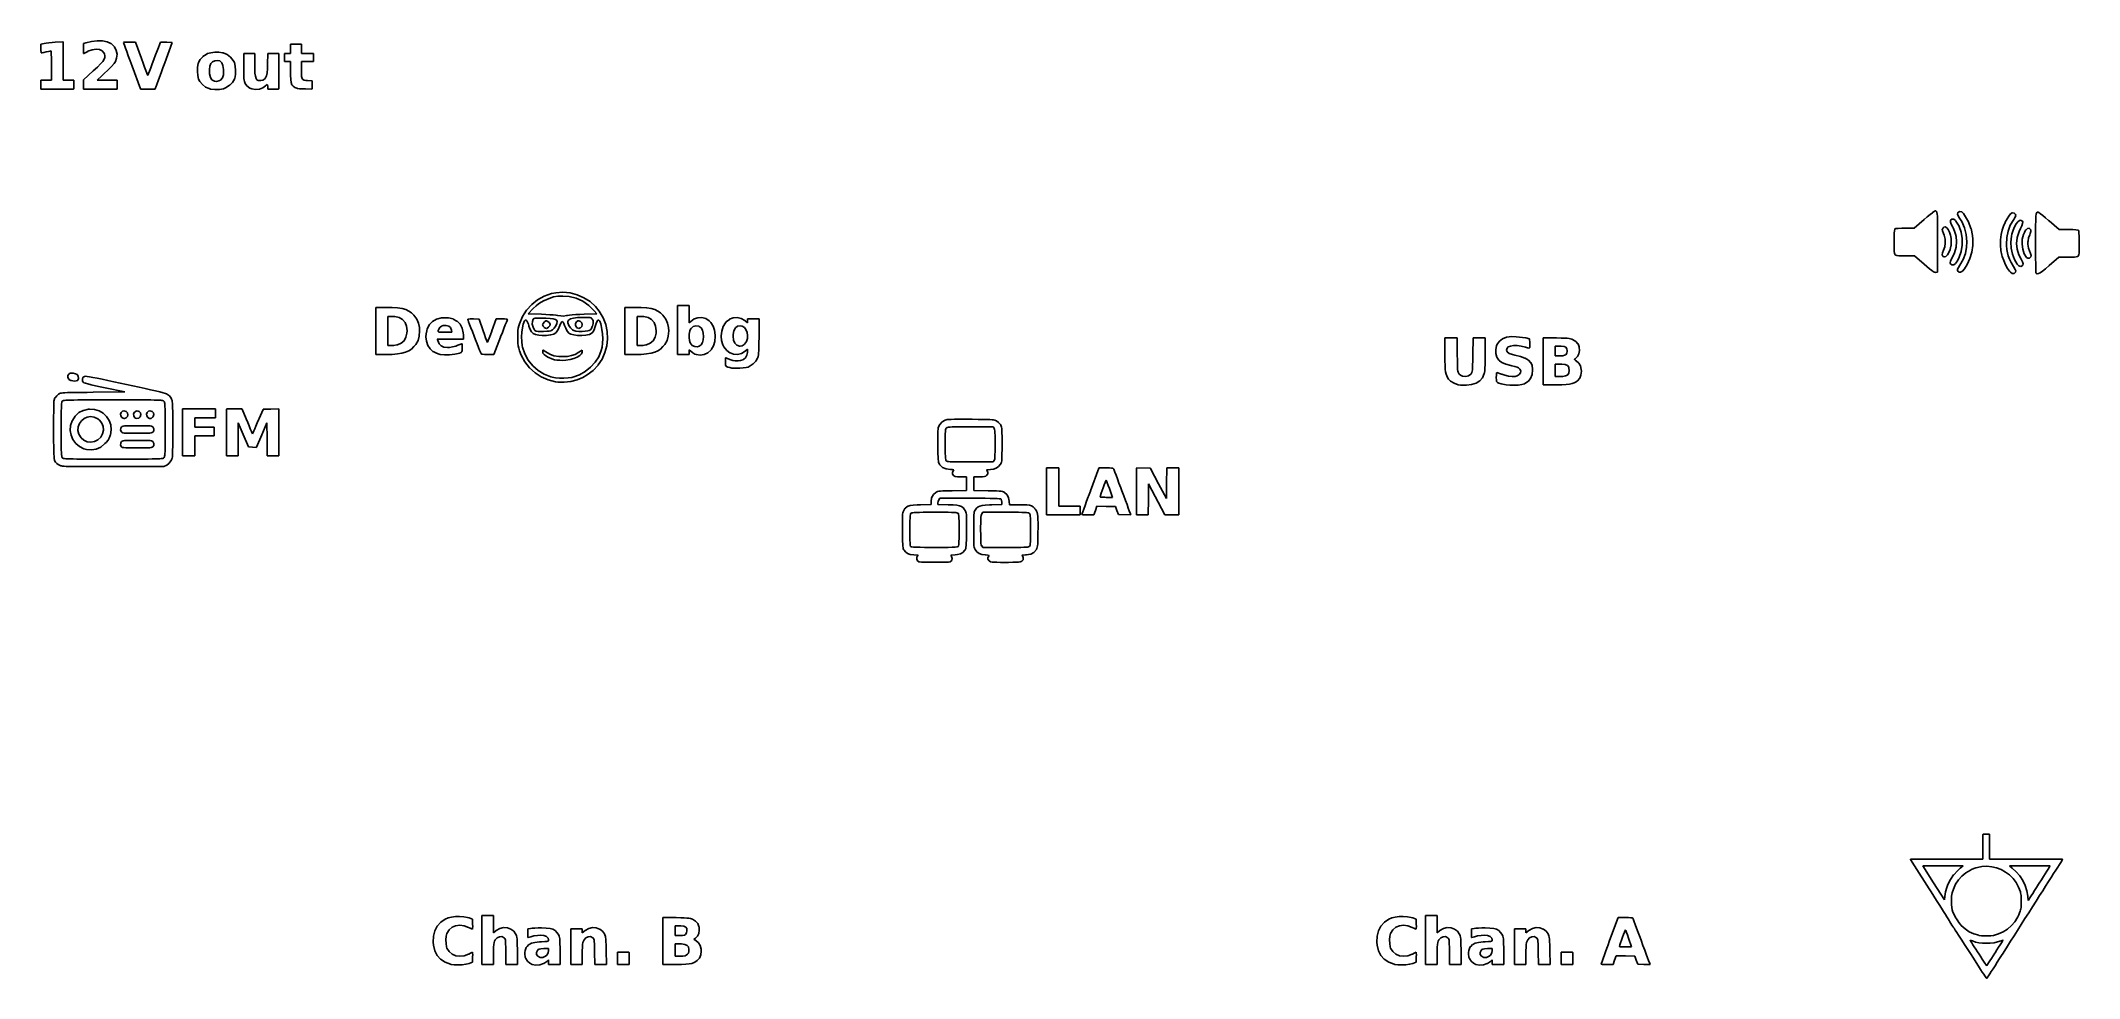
# Model space of a CAD drawing. Extents: x 71.8 to 157.9, y -99.6 to -60.
import ezdxf

# ---------------------------------------------------------------- set-up
doc = ezdxf.new("R2010")
doc.units = 0
doc.layers.add('BLACK', color=7, linetype='CONTINUOUS')

msp = doc.modelspace()

# ---------------------------------------------------------------- linework, layer by layer
at = {"layer": 'BLACK', "linetype": 'CONTINUOUS'}
for p, q in [((71.7659, -60.1297), (71.7664, -60.1284)), ((71.7659, -60.3108), (71.7659, -60.1297)), ((71.7659, -60.3109), (71.7659, -60.3108)), ((71.7659, -60.311), (71.7659, -60.3109)), ((71.7686, -60.3991), (71.7659, -60.311)), ((71.7664, -60.1284), (71.7666, -60.1271)), ((71.7666, -60.1271), (71.7671, -60.1267)), ((71.7671, -60.1267), (71.7674, -60.1261)), ((71.7674, -60.1261), (71.7686, -60.1256)), ((71.7686, -60.1256), (71.7697, -60.1248)), ((71.7697, -60.1248), (71.9038, -60.0923)), ((71.9038, -60.0923), (71.9039, -60.0923)), ((71.9039, -60.0923), (71.9041, -60.0922)), ((71.9041, -60.0922), (71.9875, -60.0776)), ((71.9875, -60.0776), (71.9877, -60.0777)), ((71.9877, -60.0777), (71.9878, -60.0776)), ((71.9878, -60.0776), (72.1099, -60.0633)), ((72.1099, -60.0633), (72.1099, -60.0633)), ((72.1099, -60.0633), (72.11, -60.0633)), ((72.11, -60.0633), (72.2529, -60.0511)), ((72.2529, -60.0511), (72.2529, -60.0511)), ((72.2529, -60.0511), (72.253, -60.0511)), ((72.253, -60.0511), (72.3703, -60.0441)), ((72.3703, -60.0441), (72.3703, -60.0441)), ((72.3703, -60.0441), (72.3704, -60.0441)), ((72.3704, -60.0441), (72.702, -60.0285)), ((72.702, -60.0285), (72.7021, -60.0285)), ((72.7021, -60.0285), (72.7022, -60.0285)), ((72.7022, -60.0285), (72.7039, -60.0292)), ((72.7039, -60.0292), (72.7056, -60.0298)), ((72.7056, -60.0298), (72.7056, -60.0299)), ((72.7056, -60.0299), (72.7058, -60.03)), ((72.7058, -60.03), (72.7064, -60.0316)), ((72.7064, -60.0316), (72.7072, -60.0333)), ((72.7072, -60.0333), (72.7072, -60.0334)), ((72.7072, -60.0334), (72.7072, -60.0335)), ((72.7072, -60.0335), (72.7072, -61.6441)), ((73.5721, -60.1013), (73.5726, -60.1002)), ((73.5721, -60.5102), (73.5721, -60.1013)), ((73.5726, -60.1002), (73.5727, -60.099)), ((73.5727, -60.099), (73.5733, -60.0985)), ((73.5733, -60.0985), (73.5736, -60.0977)), ((73.5736, -60.0977), (73.5747, -60.0973)), ((73.5747, -60.0973), (73.5756, -60.0965)), ((73.5756, -60.0965), (73.6673, -60.0676)), ((73.6673, -60.0676), (73.6675, -60.0676)), ((73.6675, -60.0676), (73.6676, -60.0675)), ((73.6676, -60.0675), (73.9101, -60.0083)), ((73.9101, -60.0083), (73.9105, -60.0083)), ((73.9105, -60.0083), (73.9108, -60.0081)), ((73.9108, -60.0081), (74.1482, -59.9826)), ((74.1482, -59.9826), (74.1486, -59.9827)), ((74.1486, -59.9827), (74.149, -59.9826)), ((74.149, -59.9826), (74.3715, -59.9903)), ((74.3715, -59.9903), (74.3719, -59.9904)), ((74.3719, -59.9904), (74.3723, -59.9904)), ((74.3723, -59.9904), (74.5701, -60.0307)), ((74.5701, -60.0307), (74.5705, -60.031)), ((74.5705, -60.031), (74.5711, -60.031)), ((74.5711, -60.031), (74.7341, -60.1035)), ((74.7341, -60.1035), (74.7345, -60.1038)), ((74.7345, -60.1038), (74.7349, -60.1039)), ((74.7349, -60.1039), (74.7662, -60.1249)), ((74.7662, -60.1249), (74.7665, -60.1254)), ((74.7665, -60.1254), (74.767, -60.1256)), ((74.767, -60.1256), (74.8823, -60.242)), ((74.8823, -60.242), (74.8826, -60.2427)), ((74.8826, -60.2427), (74.8832, -60.2432)), ((74.8832, -60.2432), (74.9574, -60.3889)), ((75.2654, -60.0598), (75.2659, -60.0587)), ((75.2654, -60.0599), (75.2654, -60.0598)), ((75.2657, -60.0605), (75.2654, -60.0599)), ((75.2657, -60.0613), (75.2657, -60.0605)), ((75.2754, -60.092), (75.2657, -60.0613)), ((75.2659, -60.0587), (75.266, -60.0574)), ((75.266, -60.0574), (75.2665, -60.0569)), ((75.2665, -60.0569), (75.2668, -60.0562)), ((75.2668, -60.0562), (75.2679, -60.0557)), ((75.2679, -60.0557), (75.2689, -60.0549)), ((75.2689, -60.0549), (75.295, -60.0464)), ((75.2755, -60.092), (75.2754, -60.092)), ((75.2755, -60.0921), (75.2755, -60.092)), ((75.3026, -60.1696), (75.2755, -60.0921)), ((75.295, -60.0464), (75.2956, -60.0464)), ((75.2956, -60.0464), (75.2961, -60.0461)), ((75.2961, -60.0461), (75.3659, -60.0395)), ((75.3026, -60.1697), (75.3026, -60.1696)), ((75.3026, -60.1696), (75.3026, -60.1696)), ((75.3451, -60.288), (75.3026, -60.1697)), ((75.4006, -60.4411), (75.3451, -60.288)), ((75.3451, -60.288), (75.3451, -60.288)), ((75.3451, -60.288), (75.3451, -60.288)), ((75.3659, -60.0395), (75.366, -60.0396)), ((75.366, -60.0396), (75.3661, -60.0395)), ((75.3661, -60.0395), (75.4669, -60.0359)), ((75.4669, -60.0359), (75.467, -60.0359)), ((75.467, -60.0359), (75.5186, -60.0354)), ((75.467, -60.0359), (75.467, -60.0359)), ((75.5186, -60.0354), (75.5186, -60.0355)), ((75.5186, -60.0355), (75.5186, -60.0354)), ((75.5186, -60.0354), (75.7667, -60.0354)), ((75.7667, -60.0354), (75.7678, -60.0359)), ((75.7678, -60.0359), (75.7689, -60.0359)), ((75.7689, -60.0359), (75.7695, -60.0366)), ((75.7695, -60.0366), (75.7703, -60.0369)), ((75.7703, -60.0369), (75.7707, -60.0379)), ((75.7707, -60.0379), (75.7715, -60.0388)), ((75.7715, -60.0388), (76.0214, -60.7373)), ((76.6794, -60.409), (76.7357, -60.2635)), ((76.7357, -60.2634), (76.7818, -60.1501)), ((76.7357, -60.2635), (76.7357, -60.2634)), ((76.7357, -60.2634), (76.7357, -60.2634)), ((76.7818, -60.1501), (76.7819, -60.15)), ((76.7819, -60.15), (76.8151, -60.076)), ((76.7819, -60.15), (76.7819, -60.15)), ((76.8151, -60.076), (76.8153, -60.0758)), ((76.8153, -60.0758), (76.8154, -60.0754)), ((76.8154, -60.0754), (76.8325, -60.048)), ((76.8325, -60.048), (76.8327, -60.0478)), ((76.8327, -60.0478), (76.8328, -60.0476)), ((76.8328, -60.0476), (76.8343, -60.0468)), ((76.8343, -60.0468), (76.8356, -60.0458)), ((76.8356, -60.0458), (76.8359, -60.0458)), ((76.8359, -60.0458), (76.8362, -60.0457)), ((76.8362, -60.0457), (76.8785, -60.0407)), ((76.8785, -60.0407), (76.8787, -60.0408)), ((76.8787, -60.0408), (76.879, -60.0407)), ((76.879, -60.0407), (76.9616, -60.0388)), ((76.9616, -60.0388), (76.9617, -60.0389)), ((76.9617, -60.0389), (76.9618, -60.0388)), ((76.9618, -60.0388), (77.0687, -60.0404)), ((77.3258, -60.0563), (77.0067, -60.9171)), ((77.0687, -60.0404), (77.0687, -60.0404)), ((77.0687, -60.0404), (77.0688, -60.0404)), ((77.0688, -60.0404), (77.0956, -60.0413)), ((77.0956, -60.0413), (77.0956, -60.0413)), ((77.0956, -60.0413), (77.0956, -60.0413)), ((77.0956, -60.0413), (77.3213, -60.0496)), ((77.3213, -60.0496), (77.322, -60.0499)), ((77.322, -60.0499), (77.3229, -60.0499)), ((77.3229, -60.0499), (77.3237, -60.0507)), ((77.3237, -60.0507), (77.3248, -60.0512)), ((77.3248, -60.0512), (77.3251, -60.0519)), ((77.3251, -60.0519), (77.3257, -60.0525)), ((77.3257, -60.0525), (77.3257, -60.0536)), ((77.3257, -60.0536), (77.3261, -60.0547)), ((77.3261, -60.0547), (77.3258, -60.0555)), ((77.3258, -60.0555), (77.3258, -60.0563)), ((82.321, -60.1251), (82.3225, -60.1216)), ((82.321, -60.5152), (82.321, -60.1251)), ((82.3225, -60.1216), (82.326, -60.1201)), ((82.326, -60.1201), (82.7776, -60.1201)), ((82.7776, -60.1201), (82.7811, -60.1216)), ((82.7811, -60.1216), (82.7826, -60.1251)), ((82.7826, -60.1251), (82.7826, -60.5152)), ((71.7687, -60.3994), (71.7686, -60.3991)), ((71.7686, -60.3996), (71.7687, -60.3994)), ((71.7763, -60.4664), (71.7686, -60.3996)), ((71.7766, -60.467), (71.7763, -60.4664)), ((71.7766, -60.4678), (71.7766, -60.467)), ((71.7875, -60.493), (71.7766, -60.4678)), ((71.7884, -60.4939), (71.7875, -60.493)), ((71.7892, -60.4951), (71.7884, -60.4939)), ((71.7898, -60.4952), (71.7892, -60.4951)), ((71.7902, -60.4957), (71.7898, -60.4952)), ((71.7916, -60.4956), (71.7902, -60.4957)), ((71.7929, -60.4959), (71.7916, -60.4956)), ((71.8272, -60.4902), (71.7929, -60.4959)), ((71.8273, -60.4902), (71.8272, -60.4902)), ((71.8272, -60.4902), (71.8272, -60.4902)), ((71.9012, -60.4753), (71.8273, -60.4902)), ((71.9977, -60.4546), (71.9012, -60.4753)), ((71.9012, -60.4753), (71.9012, -60.4753)), ((71.9012, -60.4753), (71.9012, -60.4753)), ((72.0906, -60.4346), (71.9977, -60.4546)), ((71.9977, -60.4546), (71.9977, -60.4546)), ((72.1656, -60.4194), (72.0906, -60.4346)), ((72.0906, -60.4346), (72.0906, -60.4346)), ((72.1985, -60.4139), (72.1656, -60.4194)), ((72.1993, -60.4153), (72.1985, -60.4139)), ((72.205, -60.4636), (72.1993, -60.4153)), ((72.21, -60.5576), (72.205, -60.4636)), ((72.214, -60.6885), (72.21, -60.5576)), ((72.2165, -60.848), (72.214, -60.6885)), ((72.2174, -61.0282), (72.2165, -60.848)), ((72.2174, -61.6441), (72.2174, -61.0282)), ((73.5725, -60.5113), (73.5721, -60.5102)), ((73.5726, -60.5124), (73.5725, -60.5113)), ((73.5732, -60.513), (73.5726, -60.5124)), ((73.5736, -60.5138), (73.5732, -60.513)), ((73.5746, -60.5142), (73.5736, -60.5138)), ((73.5755, -60.5149), (73.5746, -60.5142)), ((73.5763, -60.5149), (73.5755, -60.5149)), ((73.5771, -60.5152), (73.5763, -60.5149)), ((73.5781, -60.5148), (73.5771, -60.5152)), ((73.5793, -60.5147), (73.5781, -60.5148)), ((73.7498, -60.4329), (73.5793, -60.5147)), ((73.7587, -60.4286), (73.7498, -60.4329)), ((73.7498, -60.4329), (73.7498, -60.4329)), ((73.9406, -60.3606), (73.7587, -60.4286)), ((74.1046, -60.3339), (73.9406, -60.3606)), ((73.9873, -61.2524), (74.1586, -61.0917)), ((74.245, -60.3477), (74.1046, -60.3339)), ((74.1586, -61.0917), (74.2893, -60.9603)), ((74.3561, -60.4011), (74.245, -60.3477)), ((74.2893, -60.9603), (74.3826, -60.8525)), ((74.4331, -60.4938), (74.3561, -60.4011)), ((74.3826, -60.8525), (74.4421, -60.7625)), ((74.4543, -60.5394), (74.4331, -60.4938)), ((74.4421, -60.7625), (74.4714, -60.6845)), ((74.4743, -60.6124), (74.4543, -60.5394)), ((74.4714, -60.6845), (74.4743, -60.6124)), ((74.7621, -61.063), (74.6196, -61.2075)), ((74.7623, -61.0628), (74.7621, -61.0629)), ((74.7621, -61.0629), (74.7621, -61.063)), ((74.8634, -60.9472), (74.7623, -61.0628)), ((74.8635, -60.9469), (74.8634, -60.9472)), ((74.8638, -60.9468), (74.8635, -60.9469)), ((74.9215, -60.8623), (74.8638, -60.9468)), ((74.9216, -60.8617), (74.9215, -60.8623)), ((74.922, -60.8613), (74.9216, -60.8617)), ((74.9727, -60.7242), (74.922, -60.8613)), ((74.9574, -60.3889), (74.9575, -60.3896)), ((74.9575, -60.3896), (74.9579, -60.3903)), ((74.9579, -60.3903), (74.9885, -60.5532)), ((74.973, -60.7229), (74.9727, -60.7235)), ((74.9727, -60.7235), (74.9727, -60.7242)), ((74.9886, -60.5546), (74.973, -60.7229)), ((74.9885, -60.5532), (74.9884, -60.5539)), ((74.9884, -60.5539), (74.9886, -60.5546)), ((75.467, -60.623), (75.4006, -60.4411)), ((75.4006, -60.4411), (75.4006, -60.4411)), ((75.4006, -60.4411), (75.4006, -60.4411)), ((75.467, -60.6231), (75.467, -60.623)), ((75.467, -60.623), (75.467, -60.623)), ((75.5422, -60.8277), (75.467, -60.6231)), ((75.6239, -61.0492), (75.5422, -60.8277)), ((75.5422, -60.8277), (75.5422, -60.8277)), ((75.5422, -60.8277), (75.5422, -60.8277)), ((75.982, -62.0177), (75.6239, -61.0492)), ((75.6239, -61.0492), (75.6239, -61.0492)), ((75.6239, -61.0492), (75.6239, -61.0492)), ((76.0214, -60.7373), (76.089, -60.925)), ((76.089, -60.925), (76.1509, -61.0952)), ((76.1509, -61.0952), (76.1509, -61.0952)), ((76.1509, -61.0952), (76.2045, -61.2405)), ((76.3648, -61.2618), (76.4184, -61.1218)), ((76.4184, -61.1218), (76.4801, -60.9553)), ((76.4184, -61.1218), (76.4184, -61.1218)), ((76.4801, -60.9553), (76.5473, -60.7688)), ((76.5473, -60.7688), (76.5475, -60.7684)), ((76.5475, -60.7684), (76.6157, -60.5797)), ((76.5475, -60.7684), (76.5475, -60.7684)), ((76.5475, -60.7684), (76.5475, -60.7684)), ((76.6157, -60.5797), (76.6793, -60.409)), ((76.6157, -60.5797), (76.6157, -60.5797)), ((76.6157, -60.5797), (76.6157, -60.5797)), ((76.6793, -60.409), (76.6794, -60.409)), ((76.6794, -60.409), (76.6794, -60.409)), ((76.9273, -61.1313), (76.8522, -61.3336)), ((77.0067, -60.9171), (76.9273, -61.1313)), ((76.9273, -61.1313), (76.9273, -61.1313)), ((78.3878, -61.1956), (78.3924, -61.0991)), ((78.3924, -61.0991), (78.3926, -61.0987)), ((78.3925, -61.0983), (78.4237, -60.942)), ((78.3926, -61.0987), (78.3925, -61.0983)), ((78.4237, -60.942), (78.4239, -60.9417)), ((78.4239, -60.9413), (78.4353, -60.9084)), ((78.4239, -60.9417), (78.4239, -60.9413)), ((78.4353, -60.9084), (78.4356, -60.9081)), ((78.4356, -60.9081), (78.4357, -60.9076)), ((78.4357, -60.9076), (78.5096, -60.7779)), ((78.5096, -60.7779), (78.5101, -60.7775)), ((78.5101, -60.7775), (78.5103, -60.777)), ((78.5103, -60.777), (78.6218, -60.6547)), ((78.6218, -60.6547), (78.6223, -60.6545)), ((78.6223, -60.6545), (78.6225, -60.654)), ((78.6225, -60.654), (78.7538, -60.557)), ((78.7538, -60.557), (78.7543, -60.5569)), ((78.7543, -60.5569), (78.7546, -60.5565)), ((78.7546, -60.5565), (78.8185, -60.5245)), ((78.8185, -60.5245), (78.819, -60.5245)), ((78.819, -60.5245), (78.8194, -60.5242)), ((78.8194, -60.5242), (78.9567, -60.4857)), ((78.909, -61.0621), (78.8928, -61.1961)), ((78.9505, -60.9447), (78.909, -61.0621)), ((79.0194, -60.8676), (78.9505, -60.9447)), ((78.9567, -60.4857), (78.9571, -60.4857)), ((78.9571, -60.4857), (78.9574, -60.4855)), ((78.9574, -60.4855), (79.1244, -60.4664)), ((79.1206, -60.8233), (79.0194, -60.8676)), ((79.221, -60.8104), (79.1206, -60.8233)), ((79.1244, -60.4664), (79.1247, -60.4665)), ((79.1247, -60.4665), (79.125, -60.4663)), ((79.125, -60.4663), (79.298, -60.4675)), ((79.3303, -60.8363), (79.221, -60.8104)), ((79.298, -60.4675), (79.2984, -60.4676)), ((79.2984, -60.4676), (79.2987, -60.4676)), ((79.2987, -60.4676), (79.454, -60.49)), ((79.4129, -60.9095), (79.3303, -60.8363)), ((79.468, -61.0297), (79.4129, -60.9095)), ((79.454, -60.49), (79.4543, -60.4902)), ((79.4543, -60.4902), (79.4546, -60.4902)), ((79.4546, -60.4902), (79.4807, -60.4971)), ((79.4939, -61.1964), (79.468, -61.0297)), ((79.4807, -60.4971), (79.481, -60.4973)), ((79.481, -60.4973), (79.4814, -60.4973)), ((79.4814, -60.4973), (79.6447, -60.5688)), ((79.6447, -60.5688), (79.6451, -60.5693)), ((79.6451, -60.5693), (79.6457, -60.5694)), ((79.6457, -60.5694), (79.7901, -60.678)), ((79.7901, -60.678), (79.7904, -60.6785)), ((79.7904, -60.6785), (79.7909, -60.6788)), ((79.7909, -60.6788), (79.9023, -60.8122)), ((79.9023, -60.8122), (79.9025, -60.8127)), ((79.9025, -60.8127), (79.9029, -60.8131)), ((79.9029, -60.8131), (79.9506, -60.9065)), ((79.9506, -60.9065), (79.9506, -60.9071)), ((79.9506, -60.9071), (79.951, -60.9076)), ((79.951, -60.9076), (79.9884, -61.0562)), ((79.9884, -61.0562), (79.9883, -61.0567)), ((79.9883, -61.0567), (79.9885, -61.057)), ((79.9885, -61.057), (80.0028, -61.2328)), ((80.3454, -60.5202), (80.3469, -60.5167)), ((80.3454, -61.0943), (80.3454, -60.5202)), ((80.3455, -61.1704), (80.3454, -61.0943)), ((80.3455, -61.1705), (80.3455, -61.1704)), ((80.3455, -61.1704), (80.3455, -61.1704)), ((80.3461, -61.3478), (80.3455, -61.1705)), ((80.3469, -60.5167), (80.3504, -60.5152)), ((80.3504, -60.5152), (80.802, -60.5152)), ((80.802, -60.5152), (80.8037, -60.5159)), ((80.8037, -60.5159), (80.8055, -60.5167)), ((80.8055, -60.5167), (80.8055, -60.5167)), ((80.8055, -60.5167), (80.8055, -60.5167)), ((80.8055, -60.5167), (80.8063, -60.5185)), ((80.8063, -60.5185), (80.807, -60.5202)), ((80.807, -60.5202), (80.8077, -60.9505)), ((80.8077, -60.9505), (80.8105, -61.1773)), ((81.3311, -61.3424), (81.3467, -61.1746)), ((81.3467, -61.1746), (81.3558, -60.9646)), ((81.3558, -60.9646), (81.3689, -60.5201)), ((81.3689, -60.5201), (81.3696, -60.5184)), ((81.3696, -60.5184), (81.3704, -60.5167)), ((81.3704, -60.5167), (81.3705, -60.5166)), ((81.3704, -60.5167), (81.3704, -60.5167)), ((81.3705, -60.5166), (81.3722, -60.5159)), ((81.3722, -60.5159), (81.3739, -60.5152)), ((81.3739, -60.5152), (81.818, -60.5152)), ((81.818, -60.5152), (81.8215, -60.5167)), ((81.8215, -60.5167), (81.823, -60.5202)), ((81.823, -60.5202), (81.823, -62.016)), ((82.067, -60.5202), (82.0685, -60.5167)), ((82.067, -60.8589), (82.067, -60.5202)), ((82.0685, -60.8624), (82.067, -60.8589)), ((82.0685, -60.5167), (82.072, -60.5152)), ((82.072, -60.8639), (82.0685, -60.8624)), ((82.072, -60.5152), (82.321, -60.5152)), ((82.321, -60.8639), (82.072, -60.8639)), ((82.321, -61.2836), (82.321, -60.8639)), ((82.7826, -60.5152), (83.2856, -60.5152)), ((83.2856, -60.8639), (82.7826, -60.8639)), ((82.7826, -60.8639), (82.783, -61.1904)), ((83.2856, -60.5152), (83.2891, -60.5167)), ((83.2891, -60.8624), (83.2856, -60.8639)), ((83.2891, -60.5167), (83.2906, -60.5202)), ((83.2906, -60.8589), (83.2891, -60.8624)), ((83.2906, -60.5202), (83.2906, -60.8589)), ((71.7659, -61.6491), (71.7674, -61.6456)), ((71.7659, -62.016), (71.7659, -61.6491)), ((71.7674, -62.0195), (71.7659, -62.016)), ((71.7674, -61.6456), (71.7709, -61.6441)), ((71.7709, -62.021), (71.7674, -62.0195)), ((71.7709, -61.6441), (72.2174, -61.6441)), ((73.1538, -62.021), (71.7709, -62.021)), ((72.7072, -61.6441), (73.1538, -61.6441)), ((73.1538, -61.6441), (73.1573, -61.6456)), ((73.1573, -62.0195), (73.1538, -62.021)), ((73.1573, -61.6456), (73.1588, -61.6491)), ((73.1588, -62.016), (73.1573, -62.0195)), ((73.1588, -61.6491), (73.1588, -62.016)), ((73.5721, -62.016), (73.5738, -61.635)), ((73.5728, -62.0177), (73.5721, -62.016)), ((73.5721, -62.016), (73.5721, -62.016)), ((73.5721, -62.016), (73.5721, -62.016)), ((73.5736, -62.0195), (73.5728, -62.0177)), ((73.5753, -62.0202), (73.5736, -62.0195)), ((73.5736, -62.0195), (73.5736, -62.0195)), ((73.5736, -62.0195), (73.5736, -62.0195)), ((73.5738, -61.6348), (73.5745, -61.6331)), ((73.5738, -61.6349), (73.5738, -61.6348)), ((73.5738, -61.635), (73.5738, -61.6349)), ((73.5745, -61.6331), (73.5752, -61.6314)), ((73.5752, -61.6314), (73.5753, -61.6314)), ((73.5753, -61.6314), (73.5754, -61.6313)), ((73.5771, -62.021), (73.5753, -62.0202)), ((73.5754, -61.6313), (73.9873, -61.2524)), ((74.9882, -62.021), (73.5771, -62.021)), ((73.5771, -62.021), (73.5771, -62.021)), ((73.5771, -62.021), (73.5771, -62.021)), ((74.3436, -61.4641), (74.1427, -61.6441)), ((74.1427, -61.6441), (74.9882, -61.6441)), ((74.4376, -61.379), (74.3436, -61.4641)), ((74.3436, -61.4641), (74.3436, -61.4641)), ((74.3436, -61.4641), (74.3436, -61.4641)), ((74.6194, -61.2076), (74.4376, -61.3789)), ((74.4376, -61.3789), (74.4376, -61.3789)), ((74.4376, -61.3789), (74.4376, -61.379)), ((74.6195, -61.2076), (74.6194, -61.2076)), ((74.6196, -61.2075), (74.6195, -61.2076)), ((74.9882, -61.6441), (74.9918, -61.6456)), ((74.9918, -62.0195), (74.9882, -62.021)), ((74.9918, -61.6456), (74.9932, -61.6491)), ((74.9932, -62.016), (74.9918, -62.0195)), ((74.9932, -61.6491), (74.9932, -62.016)), ((75.9828, -62.0185), (75.982, -62.0177)), ((75.9832, -62.0195), (75.9828, -62.0185)), ((75.984, -62.0199), (75.9832, -62.0195)), ((75.9846, -62.0205), (75.984, -62.0199)), ((75.9857, -62.0206), (75.9846, -62.0205)), ((75.9867, -62.021), (75.9857, -62.0206)), ((76.5922, -62.021), (75.9867, -62.021)), ((76.2045, -61.2405), (76.2471, -61.3538)), ((76.2471, -61.3538), (76.2759, -61.4278)), ((76.2759, -61.4278), (76.2845, -61.4469)), ((76.2845, -61.4469), (76.2927, -61.4346)), ((76.2927, -61.4346), (76.322, -61.3683)), ((76.322, -61.3683), (76.3648, -61.2618)), ((76.5932, -62.0206), (76.5922, -62.021)), ((76.5943, -62.0206), (76.5932, -62.0206)), ((76.5949, -62.0199), (76.5943, -62.0206)), ((76.5958, -62.0195), (76.5949, -62.0199)), ((76.5962, -62.0185), (76.5958, -62.0195)), ((76.5969, -62.0178), (76.5962, -62.0185)), ((76.6423, -61.8978), (76.5969, -62.0178)), ((76.6509, -61.8749), (76.6423, -61.8978)), ((76.6423, -61.8978), (76.6423, -61.8978)), ((76.6423, -61.8978), (76.6423, -61.8978)), ((76.6809, -61.7946), (76.6509, -61.8749)), ((76.6509, -61.8749), (76.6509, -61.8749)), ((76.6509, -61.8749), (76.6509, -61.8749)), ((76.7262, -61.6726), (76.6809, -61.7946)), ((76.6809, -61.7946), (76.6809, -61.7946)), ((76.6809, -61.7946), (76.6809, -61.7946)), ((76.7843, -61.5165), (76.7262, -61.6726)), ((76.7262, -61.6726), (76.7262, -61.6726)), ((76.7262, -61.6726), (76.7262, -61.6726)), ((76.8522, -61.3336), (76.7843, -61.5165)), ((76.7843, -61.5165), (76.7843, -61.5165)), ((76.8522, -61.3336), (76.8522, -61.3336)), ((78.384, -61.2767), (78.3878, -61.1956)), ((78.3841, -61.277), (78.384, -61.2767)), ((78.384, -61.2773), (78.3841, -61.277)), ((78.3984, -61.4521), (78.384, -61.2773)), ((78.3986, -61.4524), (78.3984, -61.4521)), ((78.3985, -61.4529), (78.3986, -61.4524)), ((78.4357, -61.6004), (78.3985, -61.4529)), ((78.4361, -61.6009), (78.4357, -61.6004)), ((78.4361, -61.6016), (78.4361, -61.6009)), ((78.4917, -61.7051), (78.4361, -61.6016)), ((78.4921, -61.7055), (78.4917, -61.7051)), ((78.4923, -61.706), (78.4921, -61.7055)), ((78.6003, -61.832), (78.4923, -61.706)), ((78.6007, -61.8323), (78.6003, -61.832)), ((78.601, -61.8327), (78.6007, -61.8323)), ((78.7348, -61.9371), (78.601, -61.8327)), ((78.7353, -61.9372), (78.7348, -61.9371)), ((78.7357, -61.9377), (78.7353, -61.9372)), ((78.8782, -62.0049), (78.7357, -61.9377)), ((78.8787, -62.0049), (78.8782, -62.0049)), ((78.8791, -62.0052), (78.8787, -62.0049)), ((78.9423, -62.0215), (78.8791, -62.0052)), ((78.8928, -61.1961), (78.8975, -61.3857)), ((78.8975, -61.3857), (78.9348, -61.5314)), ((78.9348, -61.5314), (79.0035, -61.6325)), ((78.9426, -62.0215), (78.9423, -62.0215)), ((78.9429, -62.0216), (78.9426, -62.0215)), ((79.1266, -62.0441), (78.9429, -62.0216)), ((79.0035, -61.6325), (79.103, -61.6885)), ((79.103, -61.6885), (79.1932, -61.7005)), ((79.1932, -61.7005), (79.2981, -61.6816)), ((79.2981, -61.6816), (79.3677, -61.6447)), ((79.4954, -62.0069), (79.3213, -62.0392)), ((79.3677, -61.6447), (79.442, -61.5543)), ((79.442, -61.5543), (79.4846, -61.4231)), ((79.4846, -61.4231), (79.4959, -61.2475)), ((79.4959, -61.2475), (79.4939, -61.1964)), ((79.4959, -62.0066), (79.4954, -62.0069)), ((79.4964, -62.0066), (79.4959, -62.0066)), ((79.6048, -61.9623), (79.4964, -62.0066)), ((79.6052, -61.9619), (79.6048, -61.9623)), ((79.6057, -61.9618), (79.6052, -61.9619)), ((79.75, -61.8649), (79.6057, -61.9618)), ((79.7503, -61.8644), (79.75, -61.8649)), ((79.7508, -61.8642), (79.7503, -61.8644)), ((79.8705, -61.74), (79.7508, -61.8642)), ((79.8707, -61.7394), (79.8705, -61.74)), ((79.8712, -61.739), (79.8707, -61.7394)), ((79.9505, -61.6017), (79.8712, -61.739)), ((79.9509, -61.6009), (79.9505, -61.6012)), ((79.9505, -61.6012), (79.9505, -61.6017)), ((79.9615, -61.5705), (79.9509, -61.6009)), ((79.9616, -61.5698), (79.9615, -61.5701)), ((79.9615, -61.5701), (79.9615, -61.5705)), ((79.9938, -61.4128), (79.9616, -61.5698)), ((79.9938, -61.4121), (79.9937, -61.4124)), ((79.9937, -61.4124), (79.9938, -61.4128)), ((80.0028, -61.2335), (79.9938, -61.4121)), ((80.0028, -61.2328), (80.0027, -61.2332)), ((80.0027, -61.2332), (80.0028, -61.2335)), ((80.3483, -61.4808), (80.3461, -61.3478)), ((80.3461, -61.3478), (80.3461, -61.3478)), ((80.3461, -61.3478), (80.3461, -61.3478)), ((80.3483, -61.4809), (80.3483, -61.4808)), ((80.3483, -61.481), (80.3483, -61.4809)), ((80.3528, -61.5785), (80.3483, -61.481)), ((80.3528, -61.5786), (80.3528, -61.5785)), ((80.3528, -61.5788), (80.3528, -61.5786)), ((80.3604, -61.6497), (80.3528, -61.5788)), ((80.3605, -61.6499), (80.3604, -61.6497)), ((80.3605, -61.6502), (80.3605, -61.6499)), ((80.3721, -61.7034), (80.3605, -61.6502)), ((80.3723, -61.7037), (80.3721, -61.7034)), ((80.3723, -61.7041), (80.3723, -61.7037)), ((80.3887, -61.7485), (80.3723, -61.7041)), ((80.3889, -61.7487), (80.3887, -61.7485)), ((80.3889, -61.749), (80.3889, -61.7487)), ((80.411, -61.7936), (80.3889, -61.749)), ((80.4112, -61.7938), (80.411, -61.7936)), ((80.4113, -61.7942), (80.4112, -61.7938)), ((80.4774, -61.8894), (80.4113, -61.7942)), ((80.4781, -61.8898), (80.4774, -61.8894)), ((80.4785, -61.8905), (80.4781, -61.8898)), ((80.6003, -61.9832), (80.4785, -61.8905)), ((80.6009, -61.9834), (80.6003, -61.9832)), ((80.6014, -61.9839), (80.6009, -61.9834)), ((80.6866, -62.0189), (80.6014, -61.9839)), ((80.6872, -62.0189), (80.6866, -62.0189)), ((80.6877, -62.0192), (80.6872, -62.0189)), ((80.8444, -62.0443), (80.6877, -62.0192)), ((80.8105, -61.1773), (80.8195, -61.353)), ((80.8195, -61.353), (80.8368, -61.4834)), ((80.8368, -61.4834), (80.864, -61.5738)), ((81.0045, -62.0285), (80.8457, -62.0443)), ((80.864, -61.5738), (80.9029, -61.6298)), ((80.9029, -61.6298), (80.9553, -61.6581)), ((80.9553, -61.6581), (81.0247, -61.6646)), ((81.0051, -62.0282), (81.0045, -62.0285)), ((81.0058, -62.0282), (81.0051, -62.0282)), ((81.151, -61.9739), (81.0058, -62.0282)), ((81.0247, -61.6646), (81.0635, -61.6616)), ((81.0635, -61.6616), (81.152, -61.6439)), ((81.1516, -61.9734), (81.151, -61.9739)), ((81.1523, -61.9732), (81.1516, -61.9734)), ((81.152, -61.6439), (81.2197, -61.61)), ((81.2681, -61.8828), (81.1523, -61.9732)), ((81.2197, -61.61), (81.2701, -61.5533)), ((81.2683, -61.8825), (81.2681, -61.8828)), ((81.2686, -61.8823), (81.2683, -61.8825)), ((81.2918, -61.8577), (81.2686, -61.8823)), ((81.2701, -61.5533), (81.3064, -61.4664)), ((81.334, -61.8289), (81.2918, -61.8577)), ((81.3064, -61.4664), (81.3311, -61.3424)), ((81.3543, -61.8458), (81.334, -61.8289)), ((81.3614, -61.9175), (81.3543, -61.8458)), ((81.3614, -62.016), (81.3614, -61.9175)), ((81.3629, -62.0195), (81.3614, -62.016)), ((81.3664, -62.021), (81.3629, -62.0195)), ((81.818, -62.021), (81.3664, -62.021)), ((81.8215, -62.0195), (81.818, -62.021)), ((81.823, -62.016), (81.8215, -62.0195)), ((82.321, -61.2837), (82.321, -61.2836)), ((82.321, -61.2836), (82.321, -61.2836)), ((82.3226, -61.4421), (82.321, -61.2837)), ((82.3227, -61.4422), (82.3226, -61.4421)), ((82.3226, -61.4423), (82.3227, -61.4422)), ((82.3314, -61.6142), (82.3226, -61.4423)), ((82.3315, -61.6144), (82.3314, -61.6142)), ((82.3315, -61.6147), (82.3315, -61.6144)), ((82.3506, -61.7437), (82.3315, -61.6147)), ((82.3508, -61.7441), (82.3506, -61.7437)), ((82.3508, -61.7446), (82.3508, -61.7441)), ((82.3832, -61.8385), (82.3508, -61.7446)), ((82.3837, -61.8391), (82.3832, -61.8385)), ((82.3839, -61.8399), (82.3837, -61.8391)), ((82.4325, -61.9064), (82.3839, -61.8399)), ((82.4332, -61.9068), (82.4325, -61.9064)), ((82.4337, -61.9075), (82.4332, -61.9068)), ((82.5014, -61.9543), (82.4337, -61.9075)), ((82.502, -61.9544), (82.5014, -61.9543)), ((82.5025, -61.9548), (82.502, -61.9544)), ((82.5923, -61.9896), (82.5025, -61.9548)), ((82.5927, -61.9896), (82.5923, -61.9896)), ((82.593, -61.9898), (82.5927, -61.9896)), ((82.6198, -61.9958), (82.593, -61.9898)), ((82.62, -61.9958), (82.6198, -61.9958)), ((82.6203, -61.9959), (82.62, -61.9958)), ((82.7071, -62.0067), (82.6203, -61.9959)), ((82.7073, -62.0066), (82.7071, -62.0067)), ((82.7074, -62.0067), (82.7073, -62.0066)), ((82.8243, -62.0147), (82.7074, -62.0067)), ((82.783, -61.1904), (82.7848, -61.3633)), ((82.7848, -61.3633), (82.7929, -61.4874)), ((82.7929, -61.4874), (82.8113, -61.5708)), ((82.8113, -61.5708), (82.8439, -61.6216)), ((82.8244, -62.0146), (82.8243, -62.0147)), ((82.8245, -62.0147), (82.8244, -62.0146)), ((82.9538, -62.0185), (82.8245, -62.0147)), ((82.8439, -61.6216), (82.8953, -61.6494)), ((82.8953, -61.6494), (82.9714, -61.6624)), ((82.9539, -62.0185), (82.9538, -62.0184)), ((82.9538, -62.0184), (82.9538, -62.0185)), ((83.2291, -62.021), (82.9539, -62.0185)), ((82.9714, -61.6624), (83.0396, -61.6666)), ((83.0396, -61.6666), (83.2293, -61.6749)), ((83.2308, -62.0203), (83.2291, -62.021)), ((83.2291, -62.021), (83.2291, -62.021)), ((83.2291, -62.021), (83.2291, -62.021)), ((83.2293, -61.6749), (83.231, -61.6757)), ((83.2326, -62.0196), (83.2308, -62.0203)), ((83.231, -61.6757), (83.2326, -61.6764)), ((83.2326, -61.6764), (83.2327, -61.6765)), ((83.2334, -62.0178), (83.2326, -62.0195)), ((83.2326, -62.0195), (83.2326, -62.0195)), ((83.2326, -62.0195), (83.2326, -62.0196)), ((83.2327, -61.6765), (83.2328, -61.6765)), ((83.2328, -61.6765), (83.2334, -61.6782)), ((83.2334, -61.6782), (83.2341, -61.6799)), ((83.2341, -62.016), (83.2334, -62.0178)), ((83.2341, -61.6799), (83.2341, -62.016)), ((83.2341, -62.016), (83.2341, -62.016)), ((83.2341, -62.016), (83.2341, -62.016)), ((79.1269, -62.044), (79.1266, -62.0441)), ((79.1273, -62.0442), (79.1269, -62.044)), ((79.3205, -62.0393), (79.1273, -62.0442)), ((79.3209, -62.0391), (79.3205, -62.0393)), ((79.3213, -62.0392), (79.3209, -62.0391)), ((80.845, -62.0442), (80.8444, -62.0443)), ((80.8457, -62.0443), (80.845, -62.0442)), ((151.722, -67.2467), (151.795, -67.193)), ((151.795, -67.1927), (151.833, -67.1697)), ((151.795, -67.1929), (151.795, -67.1927)), ((151.795, -67.193), (151.795, -67.1929)), ((151.833, -67.1697), (151.834, -67.1696)), ((151.834, -67.1696), (151.835, -67.1691)), ((151.835, -67.1691), (151.837, -67.1686)), ((151.837, -67.1686), (151.838, -67.1688)), ((151.838, -67.1688), (151.839, -67.1686)), ((151.839, -67.1686), (151.862, -67.1707)), ((151.862, -67.1707), (151.863, -67.1712)), ((151.863, -67.1712), (151.864, -67.1712)), ((151.864, -67.1712), (151.884, -67.1809)), ((151.884, -67.1809), (151.885, -67.1818)), ((151.885, -67.1818), (151.886, -67.1824)), ((151.886, -67.1824), (151.902, -67.2043)), ((151.902, -67.2043), (151.902, -67.2051)), ((151.902, -67.2051), (151.903, -67.2057)), ((151.903, -67.2057), (151.915, -67.2445)), ((152.818, -67.2313), (152.883, -67.1952)), ((152.883, -67.1952), (152.885, -67.1949)), ((152.885, -67.1949), (152.887, -67.1947)), ((152.887, -67.1947), (152.957, -67.2128)), ((150.107, -68.117), (150.115, -68.0133)), ((150.115, -68.0127), (150.127, -67.9541)), ((150.115, -68.013), (150.115, -68.0127)), ((150.115, -68.0133), (150.115, -68.013)), ((150.127, -67.9527), (150.135, -67.9388)), ((150.127, -67.9535), (150.127, -67.9527)), ((150.127, -67.9541), (150.127, -67.9535)), ((150.135, -67.9388), (150.136, -67.9377)), ((150.136, -67.9377), (150.137, -67.9365)), ((150.137, -67.9365), (150.181, -67.9205)), ((150.181, -67.9205), (150.182, -67.9202)), ((150.181, -67.9205), (150.181, -67.9205)), ((150.182, -67.9202), (150.276, -67.9094)), ((150.276, -67.9094), (150.423, -67.9035)), ((150.276, -67.9094), (150.276, -67.9095)), ((150.276, -67.9095), (150.276, -67.9094)), ((150.423, -67.9035), (150.561, -67.9023)), ((150.423, -67.9035), (150.423, -67.9036)), ((150.423, -67.9036), (150.423, -67.9035)), ((150.561, -67.9023), (150.561, -67.9023)), ((150.561, -67.9023), (150.561, -67.9023)), ((150.561, -67.9023), (150.947, -67.9023)), ((150.947, -67.9023), (151.371, -67.5367)), ((151.371, -67.5366), (151.503, -67.4243)), ((151.371, -67.5367), (151.371, -67.5366)), ((151.371, -67.5367), (151.371, -67.5367)), ((151.503, -67.4242), (151.623, -67.3258)), ((151.503, -67.4243), (151.503, -67.4242)), ((151.503, -67.4243), (151.503, -67.4243)), ((151.623, -67.3257), (151.722, -67.2468)), ((151.623, -67.3258), (151.623, -67.3257)), ((151.623, -67.3258), (151.623, -67.3258)), ((151.722, -67.2468), (151.722, -67.2467)), ((151.722, -67.2468), (151.722, -67.2468)), ((151.915, -67.2445), (151.915, -67.2449)), ((151.915, -67.2449), (151.915, -67.2453)), ((151.915, -67.2453), (151.925, -67.3058)), ((151.925, -67.3058), (151.925, -67.306)), ((151.925, -67.306), (151.925, -67.3062)), ((151.925, -67.3062), (151.932, -67.3931)), ((151.932, -67.3931), (151.932, -67.3932)), ((151.932, -67.3932), (151.932, -67.3933)), ((151.932, -67.3933), (151.937, -67.5114)), ((151.937, -67.5114), (151.937, -67.5114)), ((151.937, -67.5114), (151.937, -67.5115)), ((151.937, -67.5115), (151.939, -67.6654)), ((151.939, -67.6654), (151.939, -67.6654)), ((151.939, -67.6654), (151.939, -67.6655)), ((151.939, -67.6655), (151.94, -67.86)), ((151.94, -67.86), (151.94, -67.86)), ((151.94, -67.86), (151.94, -67.86)), ((151.94, -67.86), (151.94, -68.0999)), ((152.141, -67.941), (152.142, -67.9396)), ((152.149, -68.0178), (152.141, -67.941)), ((152.142, -67.9381), (152.172, -67.8842)), ((152.142, -67.9396), (152.142, -67.9381)), ((152.149, -68.0185), (152.149, -68.0178)), ((152.149, -68.0192), (152.149, -68.0185)), ((152.194, -68.1286), (152.149, -68.0192)), ((152.172, -67.8842), (152.173, -67.8836)), ((152.173, -67.8827), (152.198, -67.8642)), ((152.173, -67.8836), (152.173, -67.8827)), ((152.198, -67.8642), (152.199, -67.8639)), ((152.199, -67.8639), (152.2, -67.8633)), ((152.2, -67.8633), (152.263, -67.8506)), ((152.263, -67.8506), (152.265, -67.8509)), ((152.265, -67.8509), (152.267, -67.8511)), ((152.267, -67.8511), (152.329, -67.8864)), ((152.329, -67.8864), (152.33, -67.8871)), ((152.33, -67.8871), (152.331, -67.8876)), ((152.331, -67.8876), (152.389, -67.9624)), ((152.389, -67.9624), (152.39, -67.9629)), ((152.39, -67.9629), (152.39, -67.9633)), ((152.39, -67.9633), (152.441, -68.0691)), ((152.482, -67.5983), (152.49, -67.5713)), ((152.482, -67.5994), (152.482, -67.5983)), ((152.482, -67.6005), (152.482, -67.5994)), ((152.49, -67.6531), (152.482, -67.6005)), ((152.49, -67.5713), (152.491, -67.5703)), ((152.49, -67.6536), (152.49, -67.6531)), ((152.49, -67.6541), (152.49, -67.6536)), ((152.522, -67.7361), (152.49, -67.6541)), ((152.491, -67.5703), (152.492, -67.569)), ((152.492, -67.569), (152.548, -67.5194)), ((152.522, -67.7362), (152.522, -67.7361)), ((152.522, -67.7364), (152.522, -67.7362)), ((152.58, -67.8572), (152.522, -67.7364)), ((152.548, -67.5194), (152.549, -67.5188)), ((152.549, -67.5188), (152.551, -67.5182)), ((152.551, -67.5182), (152.619, -67.5203)), ((152.598, -67.8935), (152.58, -67.8572)), ((152.58, -67.8572), (152.58, -67.8572)), ((152.58, -67.8572), (152.58, -67.8572)), ((152.654, -68.0258), (152.598, -67.8935)), ((152.619, -67.5203), (152.62, -67.5209)), ((152.62, -67.5209), (152.622, -67.5213)), ((152.622, -67.5213), (152.693, -67.5742)), ((152.701, -68.1562), (152.654, -68.0258)), ((152.693, -67.5742), (152.693, -67.5747)), ((152.693, -67.5747), (152.694, -67.575)), ((152.694, -67.575), (152.714, -67.5992)), ((152.714, -67.5992), (152.714, -67.5995)), ((152.714, -67.5995), (152.714, -67.5998)), ((152.714, -67.5998), (152.848, -67.8237)), ((152.785, -67.3098), (152.795, -67.2607)), ((152.785, -67.3111), (152.785, -67.3098)), ((152.785, -67.3125), (152.785, -67.3111)), ((152.809, -67.3789), (152.785, -67.3125)), ((152.795, -67.2597), (152.796, -67.2585)), ((152.795, -67.2607), (152.795, -67.2597)), ((152.796, -67.2585), (152.816, -67.2325)), ((152.809, -67.3793), (152.809, -67.3789)), ((152.809, -67.3798), (152.809, -67.3793)), ((152.869, -67.4754), (152.809, -67.3798)), ((152.816, -67.2325), (152.817, -67.2321)), ((152.817, -67.2321), (152.818, -67.2313)), ((152.848, -67.8237), (152.848, -67.8242)), ((152.848, -67.8242), (152.848, -67.8245)), ((152.848, -67.8245), (152.938, -68.0753)), ((152.96, -67.6211), (152.869, -67.4754)), ((152.869, -67.4754), (152.869, -67.4754)), ((152.869, -67.4754), (152.869, -67.4754)), ((152.957, -67.2128), (152.958, -67.2136)), ((152.958, -67.2136), (152.96, -67.214)), ((152.96, -67.214), (153.037, -67.287)), ((153.082, -67.8867), (152.96, -67.6211)), ((153.037, -67.287), (153.037, -67.2875)), ((153.037, -67.2875), (153.037, -67.2877)), ((153.037, -67.2877), (153.08, -67.347)), ((153.08, -67.347), (153.08, -67.3473)), ((153.08, -67.3473), (153.081, -67.3475)), ((153.081, -67.3475), (153.243, -67.631)), ((153.153, -68.1674), (153.082, -67.8867)), ((153.243, -67.631), (153.243, -67.6314)), ((153.243, -67.6314), (153.243, -67.6317)), ((153.243, -67.6317), (153.353, -67.9176)), ((153.353, -67.9176), (153.353, -67.918)), ((153.353, -67.918), (153.354, -67.9183)), ((153.354, -67.9183), (153.417, -68.2186)), ((154.628, -68.1722), (154.669, -67.9912)), ((154.669, -67.9907), (154.73, -67.8188)), ((154.669, -67.991), (154.669, -67.9907)), ((154.669, -67.9912), (154.669, -67.991)), ((154.73, -67.8185), (154.801, -67.6555)), ((154.73, -67.8187), (154.73, -67.8185)), ((154.73, -67.8188), (154.73, -67.8187)), ((154.801, -67.6551), (154.877, -67.5094)), ((154.801, -67.6553), (154.801, -67.6551)), ((154.801, -67.6555), (154.801, -67.6553)), ((154.918, -68.0265), (154.867, -68.2922)), ((154.877, -67.5093), (154.878, -67.509)), ((154.877, -67.5094), (154.877, -67.5093)), ((154.878, -67.509), (154.954, -67.3889)), ((155.014, -67.7774), (154.918, -68.0265)), ((154.954, -67.3884), (155.026, -67.3024)), ((154.954, -67.3888), (154.954, -67.3884)), ((154.954, -67.3889), (154.954, -67.3888)), ((155.159, -67.5327), (155.014, -67.7774)), ((155.026, -67.3024), (155.027, -67.3021)), ((155.027, -67.3015), (155.089, -67.2578)), ((155.027, -67.3021), (155.027, -67.3015)), ((155.084, -68.1515), (155.134, -67.9929)), ((155.089, -67.2578), (155.09, -67.2576)), ((155.09, -67.2576), (155.091, -67.257)), ((155.091, -67.257), (155.111, -67.2533)), ((155.111, -67.2533), (155.112, -67.2535)), ((155.112, -67.2535), (155.113, -67.2534)), ((155.113, -67.2534), (155.189, -67.2738)), ((155.134, -67.9924), (155.196, -67.8472)), ((155.134, -67.9927), (155.134, -67.9924)), ((155.134, -67.9929), (155.134, -67.9927)), ((155.192, -67.4814), (155.159, -67.5327)), ((155.189, -67.2738), (155.19, -67.2746)), ((155.19, -67.2746), (155.191, -67.2752)), ((155.191, -67.2752), (155.238, -67.3265)), ((155.231, -67.4107), (155.192, -67.4811)), ((155.192, -67.4811), (155.192, -67.4812)), ((155.192, -67.4812), (155.192, -67.4814)), ((155.196, -67.8468), (155.265, -67.7239)), ((155.196, -67.847), (155.196, -67.8468)), ((155.196, -67.8472), (155.196, -67.847)), ((155.247, -67.3663), (155.231, -67.4099)), ((155.231, -67.4099), (155.231, -67.4102)), ((155.231, -67.4102), (155.231, -67.4107)), ((155.238, -67.3265), (155.239, -67.3278)), ((155.239, -67.3278), (155.239, -67.3289)), ((155.239, -67.3289), (155.247, -67.3636)), ((155.247, -67.3636), (155.246, -67.3649)), ((155.246, -67.3649), (155.247, -67.3663)), ((155.265, -67.7233), (155.335, -67.6313)), ((155.265, -67.7236), (155.265, -67.7233)), ((155.265, -67.7239), (155.265, -67.7236)), ((155.335, -67.631), (155.336, -67.6305)), ((155.335, -67.6313), (155.335, -67.631)), ((155.336, -67.6305), (155.401, -67.5782)), ((155.39, -68.0419), (155.34, -68.1754)), ((155.448, -67.9135), (155.39, -68.0419)), ((155.401, -67.5782), (155.402, -67.5779)), ((155.402, -67.5779), (155.403, -67.5772)), ((155.403, -67.5772), (155.445, -67.5692)), ((155.445, -67.5692), (155.446, -67.5694)), ((155.446, -67.5694), (155.448, -67.5693)), ((155.448, -67.5693), (155.508, -67.5886)), ((155.502, -67.8011), (155.448, -67.9135)), ((155.537, -67.7005), (155.502, -67.8006)), ((155.502, -67.8006), (155.502, -67.8008)), ((155.502, -67.8008), (155.502, -67.8011)), ((155.508, -67.5886), (155.51, -67.5896)), ((155.51, -67.5896), (155.511, -67.5904)), ((155.511, -67.5904), (155.54, -67.6297)), ((155.541, -67.6329), (155.537, -67.6991)), ((155.537, -67.6991), (155.537, -67.6998)), ((155.537, -67.6998), (155.537, -67.7005)), ((155.54, -67.6297), (155.54, -67.6313)), ((155.54, -67.6313), (155.541, -67.6329)), ((155.611, -68.0775), (155.678, -67.9691)), ((155.678, -67.9691), (155.679, -67.9686)), ((155.679, -67.968), (155.741, -67.9133)), ((155.679, -67.9686), (155.679, -67.968)), ((155.741, -67.9133), (155.743, -67.9127)), ((155.743, -67.9127), (155.744, -67.912)), ((155.744, -67.912), (155.805, -67.9087)), ((155.805, -67.9087), (155.806, -67.9092)), ((155.806, -67.9092), (155.808, -67.9093)), ((155.808, -67.9093), (155.83, -67.9201)), ((155.83, -67.9201), (155.83, -67.9208)), ((155.83, -67.9208), (155.831, -67.9211)), ((155.831, -67.9211), (155.877, -67.9681)), ((155.887, -68.0388), (155.859, -68.1333)), ((155.877, -67.9681), (155.878, -67.9695)), ((155.878, -67.9695), (155.878, -67.9709)), ((155.878, -67.9709), (155.887, -68.0367)), ((155.887, -68.0367), (155.887, -68.0378)), ((155.887, -68.0378), (155.887, -68.0388)), ((156.084, -67.9824), (156.086, -67.7748)), ((156.084, -67.9825), (156.084, -67.9824)), ((156.084, -67.9824), (156.084, -67.9824)), ((156.084, -68.237), (156.084, -67.9825)), ((156.086, -67.7747), (156.089, -67.6092)), ((156.086, -67.7748), (156.086, -67.7747)), ((156.086, -67.7747), (156.086, -67.7747)), ((156.089, -67.6091), (156.093, -67.481)), ((156.089, -67.6092), (156.089, -67.6091)), ((156.089, -67.6092), (156.089, -67.6092)), ((156.093, -67.4808), (156.1, -67.3853)), ((156.093, -67.4809), (156.093, -67.4808)), ((156.093, -67.481), (156.093, -67.4809)), ((156.1, -67.385), (156.109, -67.3173)), ((156.1, -67.3851), (156.1, -67.385)), ((156.1, -67.3853), (156.1, -67.3851)), ((156.109, -67.3166), (156.121, -67.272)), ((156.109, -67.317), (156.109, -67.3166)), ((156.109, -67.3173), (156.109, -67.317)), ((156.121, -67.272), (156.122, -67.2715)), ((156.122, -67.2708), (156.137, -67.2445)), ((156.122, -67.2715), (156.122, -67.2708)), ((156.137, -67.2445), (156.138, -67.2438)), ((156.138, -67.2429), (156.157, -67.2301)), ((156.138, -67.2438), (156.138, -67.2429)), ((156.157, -67.2301), (156.158, -67.2299)), ((156.158, -67.2299), (156.159, -67.2293)), ((156.159, -67.2293), (156.181, -67.2253)), ((156.181, -67.2253), (156.182, -67.2254)), ((156.182, -67.2252), (156.192, -67.225)), ((156.182, -67.2254), (156.182, -67.2252)), ((156.192, -67.225), (156.193, -67.2255)), ((156.193, -67.2255), (156.195, -67.2256)), ((156.195, -67.2256), (156.226, -67.2433)), ((156.226, -67.2433), (156.226, -67.2436)), ((156.226, -67.2436), (156.227, -67.2437)), ((156.227, -67.2437), (156.294, -67.293)), ((156.294, -67.293), (156.294, -67.2931)), ((156.294, -67.2931), (156.294, -67.2931)), ((156.294, -67.2931), (156.389, -67.3684)), ((156.389, -67.3684), (156.389, -67.3685)), ((156.389, -67.3685), (156.389, -67.3685)), ((156.389, -67.3685), (156.505, -67.4642)), ((156.505, -67.4642), (156.505, -67.4642)), ((156.505, -67.4642), (156.505, -67.4642)), ((156.505, -67.4642), (156.636, -67.5747)), ((156.636, -67.5747), (156.636, -67.5748)), ((156.636, -67.5748), (156.636, -67.5748)), ((156.636, -67.5748), (156.657, -67.5931)), ((156.657, -67.5931), (156.657, -67.5931)), ((156.657, -67.5931), (156.657, -67.5931)), ((156.657, -67.5931), (157.082, -67.9588)), ((157.082, -67.9588), (157.467, -67.9588)), ((157.467, -67.9588), (157.467, -67.9588)), ((157.467, -67.9588), (157.467, -67.9588)), ((157.467, -67.9588), (157.653, -67.9612)), ((157.653, -67.9612), (157.653, -67.9612)), ((157.653, -67.9612), (157.653, -67.9612)), ((157.653, -67.9612), (157.784, -67.9684)), ((157.784, -67.9684), (157.785, -67.9685)), ((157.785, -67.9685), (157.785, -67.9685)), ((157.785, -67.9685), (157.864, -67.9808)), ((157.864, -67.9808), (157.865, -67.9811)), ((157.865, -67.9811), (157.865, -67.9812)), ((157.865, -67.9812), (157.891, -67.9931)), ((157.891, -67.9931), (157.892, -67.9945)), ((157.892, -67.9945), (157.894, -67.9959)), ((157.894, -67.9959), (157.894, -67.9959)), ((157.894, -67.9959), (157.894, -67.9959)), ((157.894, -67.9959), (157.894, -67.9959)), ((157.894, -67.9959), (157.907, -68.032)), ((157.907, -68.032), (157.907, -68.0326)), ((157.907, -68.0326), (157.908, -68.0332)), ((157.908, -68.0332), (157.918, -68.1126)), ((150.1, -68.4754), (150.102, -68.27)), ((150.101, -68.6437), (150.1, -68.4754)), ((150.1, -68.4754), (150.1, -68.4754)), ((150.1, -68.4754), (150.1, -68.4754)), ((150.101, -68.6438), (150.101, -68.6437)), ((150.101, -68.6437), (150.101, -68.6437)), ((150.103, -68.7856), (150.101, -68.6438)), ((150.102, -68.2699), (150.107, -68.1173)), ((150.102, -68.27), (150.102, -68.2699)), ((150.102, -68.27), (150.102, -68.27)), ((150.103, -68.7857), (150.103, -68.7856)), ((150.103, -68.7856), (150.103, -68.7856)), ((150.108, -68.8863), (150.103, -68.7857)), ((150.107, -68.1171), (150.107, -68.117)), ((150.107, -68.1173), (150.107, -68.1171)), ((150.108, -68.8864), (150.108, -68.8863)), ((150.108, -68.8866), (150.108, -68.8864)), ((150.116, -68.9539), (150.108, -68.8866)), ((151.938, -68.5033), (151.931, -69.7559)), ((151.939, -68.3898), (151.938, -68.5033)), ((151.94, -68.0999), (151.939, -68.3898)), ((151.939, -68.3898), (151.939, -68.3898)), ((151.939, -68.3898), (151.939, -68.3898)), ((151.94, -68.0999), (151.94, -68.0999)), ((151.94, -68.0999), (151.94, -68.0999)), ((152.144, -68.9478), (152.191, -68.8369)), ((152.191, -68.8365), (152.195, -68.8285)), ((152.191, -68.8368), (152.191, -68.8365)), ((152.191, -68.8369), (152.191, -68.8368)), ((152.223, -68.2033), (152.194, -68.1286)), ((152.194, -68.1286), (152.194, -68.1286)), ((152.195, -68.8285), (152.242, -68.6945)), ((152.256, -68.3609), (152.223, -68.2033)), ((152.242, -68.6945), (152.262, -68.5317)), ((152.262, -68.5317), (152.256, -68.3609)), ((152.47, -68.8077), (152.419, -68.9354)), ((152.441, -68.0691), (152.441, -68.0695)), ((152.441, -68.0695), (152.442, -68.0697)), ((152.442, -68.0697), (152.482, -68.1982)), ((152.507, -68.6566), (152.47, -68.807)), ((152.47, -68.807), (152.47, -68.8073)), ((152.47, -68.8073), (152.47, -68.8077)), ((152.482, -68.1982), (152.482, -68.1985)), ((152.482, -68.1985), (152.483, -68.1987)), ((152.483, -68.1987), (152.51, -68.3413)), ((152.51, -68.6368), (152.507, -68.6562)), ((152.507, -68.6562), (152.507, -68.6564)), ((152.507, -68.6564), (152.507, -68.6566)), ((152.51, -68.3413), (152.51, -68.3416)), ((152.51, -68.3416), (152.51, -68.3419)), ((152.51, -68.3419), (152.52, -68.4902)), ((152.52, -68.4908), (152.51, -68.6364)), ((152.51, -68.6364), (152.51, -68.6366)), ((152.51, -68.6366), (152.51, -68.6368)), ((152.52, -68.4902), (152.52, -68.4905)), ((152.52, -68.4905), (152.52, -68.4908)), ((152.66, -68.9461), (152.724, -68.7113)), ((152.728, -68.261), (152.701, -68.1562)), ((152.724, -68.7113), (152.746, -68.4681)), ((152.746, -68.4681), (152.728, -68.261)), ((152.936, -68.8946), (152.857, -69.1211)), ((152.983, -68.621), (152.936, -68.8938)), ((152.936, -68.8938), (152.936, -68.8942)), ((152.936, -68.8942), (152.936, -68.8946)), ((152.938, -68.0753), (152.938, -68.0758)), ((152.938, -68.0758), (152.939, -68.0762)), ((152.939, -68.0762), (152.984, -68.3441)), ((152.984, -68.3449), (152.983, -68.6202)), ((152.983, -68.6202), (152.983, -68.6206)), ((152.983, -68.6206), (152.983, -68.621)), ((152.984, -68.3441), (152.984, -68.3445)), ((152.984, -68.3445), (152.984, -68.3449)), ((153.116, -68.9726), (153.165, -68.707)), ((153.176, -68.473), (153.153, -68.1674)), ((153.165, -68.707), (153.176, -68.473)), ((153.385, -68.9111), (153.307, -69.1826)), ((153.428, -68.6307), (153.385, -68.9104)), ((153.385, -68.9104), (153.385, -68.9107)), ((153.385, -68.9107), (153.385, -68.9111)), ((153.417, -68.2186), (153.417, -68.2188)), ((153.417, -68.2188), (153.417, -68.2191)), ((153.417, -68.2191), (153.431, -68.3565)), ((153.431, -68.357), (153.428, -68.63)), ((153.428, -68.63), (153.428, -68.6303)), ((153.428, -68.6303), (153.428, -68.6307)), ((153.431, -68.3565), (153.43, -68.3568)), ((153.43, -68.3568), (153.431, -68.357)), ((154.601, -68.6231), (154.605, -68.3923)), ((154.601, -68.6233), (154.601, -68.6231)), ((154.601, -68.6235), (154.601, -68.6233)), ((154.617, -68.8449), (154.601, -68.6235)), ((154.605, -68.3918), (154.628, -68.1727)), ((154.605, -68.3921), (154.605, -68.3918)), ((154.605, -68.3923), (154.605, -68.3921)), ((154.617, -68.8452), (154.617, -68.8449)), ((154.617, -68.8455), (154.617, -68.8452)), ((154.653, -69.0363), (154.617, -68.8455)), ((154.629, -68.1725), (154.628, -68.1722)), ((154.628, -68.1727), (154.629, -68.1725)), ((154.867, -68.2922), (154.857, -68.5864)), ((154.857, -68.5864), (154.859, -68.6305)), ((154.859, -68.6305), (154.87, -68.798)), ((154.87, -68.798), (154.891, -68.9413)), ((155.04, -68.4878), (155.065, -68.2378)), ((155.04, -68.4882), (155.04, -68.4878)), ((155.04, -68.4886), (155.04, -68.4882)), ((155.055, -68.7459), (155.04, -68.4886)), ((155.055, -68.7463), (155.055, -68.7459)), ((155.055, -68.7466), (155.055, -68.7463)), ((155.106, -68.9974), (155.055, -68.7466)), ((155.065, -68.2372), (155.084, -68.1519)), ((155.065, -68.2375), (155.065, -68.2372)), ((155.065, -68.2378), (155.065, -68.2375)), ((155.084, -68.1517), (155.084, -68.1515)), ((155.084, -68.1519), (155.084, -68.1517)), ((155.3, -68.3173), (155.283, -68.5529)), ((155.283, -68.5529), (155.31, -68.796)), ((155.305, -68.2904), (155.3, -68.3173)), ((155.34, -68.1754), (155.305, -68.2904)), ((155.31, -68.796), (155.379, -69.0287)), ((155.511, -68.5794), (155.522, -68.3684)), ((155.512, -68.5798), (155.511, -68.5794)), ((155.512, -68.5803), (155.512, -68.5798)), ((155.538, -68.7894), (155.512, -68.5803)), ((155.522, -68.3675), (155.571, -68.1692)), ((155.522, -68.368), (155.522, -68.3675)), ((155.522, -68.3684), (155.522, -68.368)), ((155.538, -68.7898), (155.538, -68.7894)), ((155.538, -68.7903), (155.538, -68.7898)), ((155.6, -68.9831), (155.538, -68.7903)), ((155.571, -68.1692), (155.572, -68.1688)), ((155.572, -68.1684), (155.611, -68.0781)), ((155.572, -68.1688), (155.572, -68.1684)), ((155.611, -68.0778), (155.611, -68.0775)), ((155.611, -68.0781), (155.611, -68.0778)), ((155.76, -68.4862), (155.758, -68.5773)), ((155.758, -68.5773), (155.766, -68.6591)), ((155.763, -68.4545), (155.76, -68.4862)), ((155.79, -68.3112), (155.763, -68.4545)), ((155.766, -68.6591), (155.787, -68.7478)), ((155.787, -68.7478), (155.826, -68.8596)), ((155.835, -68.185), (155.79, -68.3112)), ((155.826, -68.8596), (155.871, -68.9716)), ((155.858, -68.1339), (155.835, -68.185)), ((155.859, -68.1333), (155.858, -68.1335)), ((155.858, -68.1335), (155.858, -68.1339)), ((156.083, -68.5433), (156.084, -68.237)), ((156.084, -68.7283), (156.083, -68.5433)), ((156.083, -68.5433), (156.083, -68.5433)), ((156.083, -68.5433), (156.083, -68.5433)), ((156.084, -68.237), (156.084, -68.237)), ((156.084, -68.237), (156.084, -68.237)), ((156.085, -68.9764), (156.084, -68.7283)), ((156.084, -68.7283), (156.084, -68.7283)), ((156.084, -68.7283), (156.084, -68.7283)), ((157.918, -68.1126), (157.918, -68.1128)), ((157.918, -68.1128), (157.918, -68.1129)), ((157.918, -68.1129), (157.924, -68.2393)), ((157.924, -68.8547), (157.919, -68.9513)), ((157.924, -68.2393), (157.924, -68.2394)), ((157.924, -68.2394), (157.924, -68.2395)), ((157.924, -68.2395), (157.927, -68.4165)), ((157.927, -68.7174), (157.924, -68.8545)), ((157.924, -68.8545), (157.924, -68.8546)), ((157.924, -68.8546), (157.924, -68.8547)), ((157.927, -68.4165), (157.927, -68.4166)), ((157.927, -68.4166), (157.927, -68.4166)), ((157.927, -68.4166), (157.928, -68.5318)), ((157.928, -68.5319), (157.927, -68.7173)), ((157.927, -68.7173), (157.927, -68.7174)), ((157.927, -68.7174), (157.927, -68.7174)), ((157.928, -68.5318), (157.928, -68.5319)), ((157.928, -68.5319), (157.928, -68.5319)), ((150.117, -68.9543), (150.116, -68.9539)), ((150.117, -68.9547), (150.117, -68.9543)), ((150.128, -68.9967), (150.117, -68.9547)), ((150.129, -68.9973), (150.128, -68.9967)), ((150.129, -68.9981), (150.129, -68.9973)), ((150.146, -69.0229), (150.129, -68.9981)), ((150.146, -69.0234), (150.146, -69.0229)), ((150.147, -69.0243), (150.146, -69.0234)), ((150.174, -69.0422), (150.147, -69.0243)), ((150.175, -69.0423), (150.174, -69.0422)), ((150.176, -69.0428), (150.175, -69.0423)), ((150.224, -69.0559), (150.176, -69.0428)), ((150.225, -69.056), (150.224, -69.0558)), ((150.224, -69.0558), (150.224, -69.0559)), ((150.302, -69.0642), (150.225, -69.056)), ((150.302, -69.0643), (150.302, -69.0642)), ((150.302, -69.0642), (150.302, -69.0642)), ((150.417, -69.0686), (150.302, -69.0643)), ((150.58, -69.0701), (150.417, -69.0686)), ((150.417, -69.0686), (150.417, -69.0686)), ((150.417, -69.0686), (150.417, -69.0686)), ((150.58, -69.0701), (150.58, -69.07)), ((150.58, -69.07), (150.58, -69.0701)), ((150.964, -69.0707), (150.58, -69.0701)), ((151.371, -69.4229), (150.964, -69.0707)), ((151.481, -69.5179), (151.371, -69.4229)), ((151.371, -69.4229), (151.371, -69.4229)), ((151.371, -69.4229), (151.371, -69.4229)), ((151.482, -69.5179), (151.481, -69.5179)), ((151.606, -69.622), (151.482, -69.5179)), ((151.482, -69.5179), (151.482, -69.5179)), ((151.606, -69.6221), (151.606, -69.622)), ((151.606, -69.622), (151.606, -69.622)), ((151.7, -69.695), (151.606, -69.6221)), ((151.7, -69.6952), (151.7, -69.695)), ((151.7, -69.695), (151.7, -69.695)), ((151.768, -69.741), (151.7, -69.6952)), ((151.768, -69.7411), (151.768, -69.741)), ((151.769, -69.7413), (151.768, -69.7411)), ((151.817, -69.7643), (151.769, -69.7413)), ((151.818, -69.7644), (151.817, -69.7643)), ((151.819, -69.7648), (151.818, -69.7644)), ((151.853, -69.7692), (151.819, -69.7648)), ((151.854, -69.769), (151.853, -69.7692)), ((151.855, -69.7692), (151.854, -69.769)), ((151.926, -69.7609), (151.855, -69.7692)), ((151.928, -69.7601), (151.926, -69.7609)), ((151.929, -69.7594), (151.928, -69.7601)), ((151.93, -69.759), (151.929, -69.7591)), ((151.929, -69.7591), (151.929, -69.7594)), ((151.931, -69.7559), (151.93, -69.7574)), ((151.93, -69.7574), (151.93, -69.759)), ((152.136, -69.0295), (152.144, -68.9492)), ((152.137, -69.0309), (152.136, -69.0295)), ((152.137, -69.0323), (152.137, -69.0309)), ((152.168, -69.0905), (152.137, -69.0323)), ((152.144, -68.9485), (152.144, -68.9478)), ((152.144, -68.9492), (152.144, -68.9485)), ((152.169, -69.0914), (152.168, -69.0905)), ((152.17, -69.0926), (152.169, -69.0914)), ((152.225, -69.1191), (152.17, -69.0926)), ((152.227, -69.1192), (152.225, -69.1191)), ((152.229, -69.1194), (152.227, -69.1192)), ((152.292, -69.0993), (152.229, -69.1194)), ((152.293, -69.0986), (152.292, -69.0993)), ((152.294, -69.0982), (152.293, -69.0986)), ((152.358, -69.0356), (152.294, -69.0982)), ((152.359, -69.0346), (152.358, -69.035)), ((152.358, -69.035), (152.358, -69.0356)), ((152.419, -68.9362), (152.359, -69.0346)), ((152.419, -68.9354), (152.419, -68.9357)), ((152.419, -68.9357), (152.419, -68.9362)), ((152.475, -69.3722), (152.482, -69.3017)), ((152.476, -69.3736), (152.475, -69.3722)), ((152.476, -69.3751), (152.476, -69.3736)), ((152.506, -69.4281), (152.476, -69.3751)), ((152.482, -69.3017), (152.483, -69.301)), ((152.483, -69.3001), (152.528, -69.2033)), ((152.483, -69.301), (152.483, -69.3001)), ((152.506, -69.4289), (152.506, -69.4281)), ((152.507, -69.4299), (152.506, -69.4289)), ((152.549, -69.457), (152.507, -69.4299)), ((152.528, -69.2028), (152.557, -69.1547)), ((152.528, -69.2031), (152.528, -69.2028)), ((152.528, -69.2033), (152.528, -69.2031)), ((152.55, -69.4573), (152.549, -69.457)), ((152.552, -69.4578), (152.55, -69.4573)), ((152.62, -69.4525), (152.552, -69.4578)), ((152.557, -69.1547), (152.66, -68.9461)), ((152.621, -69.4519), (152.62, -69.4525)), ((152.623, -69.4515), (152.621, -69.4519)), ((152.697, -69.3931), (152.623, -69.4515)), ((152.698, -69.3921), (152.697, -69.3925)), ((152.697, -69.3925), (152.697, -69.3931)), ((152.776, -69.2822), (152.698, -69.3921)), ((152.857, -69.1217), (152.776, -69.2816)), ((152.776, -69.2816), (152.776, -69.2818)), ((152.776, -69.2818), (152.776, -69.2822)), ((152.788, -69.6424), (152.789, -69.6414)), ((152.788, -69.6946), (152.788, -69.6424)), ((152.789, -69.696), (152.788, -69.6946)), ((152.789, -69.6404), (152.82, -69.5673)), ((152.789, -69.6414), (152.789, -69.6404)), ((152.789, -69.6974), (152.789, -69.696)), ((152.817, -69.74), (152.789, -69.6974)), ((152.818, -69.7404), (152.817, -69.74)), ((152.818, -69.7412), (152.818, -69.7404)), ((152.841, -69.7586), (152.818, -69.7412)), ((152.82, -69.5673), (152.821, -69.567)), ((152.821, -69.5666), (152.883, -69.4666)), ((152.821, -69.567), (152.821, -69.5666)), ((152.842, -69.759), (152.841, -69.7586)), ((152.843, -69.7596), (152.842, -69.759)), ((152.908, -69.7667), (152.843, -69.7596)), ((152.857, -69.1211), (152.857, -69.1213)), ((152.857, -69.1213), (152.857, -69.1217)), ((152.883, -69.4666), (153.023, -69.2208)), ((152.909, -69.7663), (152.908, -69.7667)), ((152.911, -69.766), (152.909, -69.7663)), ((152.988, -69.7196), (152.911, -69.766)), ((152.989, -69.7186), (152.988, -69.719)), ((152.988, -69.719), (152.988, -69.7196)), ((153.078, -69.6181), (152.989, -69.7186)), ((153.023, -69.2208), (153.116, -68.9726)), ((153.079, -69.6177), (153.078, -69.6181)), ((153.196, -69.4322), (153.079, -69.6175)), ((153.079, -69.6175), (153.079, -69.6177)), ((153.197, -69.4319), (153.196, -69.4322)), ((153.306, -69.1833), (153.197, -69.4316)), ((153.197, -69.4316), (153.197, -69.4319)), ((153.307, -69.1826), (153.306, -69.1829)), ((153.306, -69.1829), (153.306, -69.1833)), ((154.653, -69.0365), (154.653, -69.0363)), ((154.653, -69.0368), (154.653, -69.0365)), ((154.672, -69.1005), (154.653, -69.0368)), ((154.672, -69.1007), (154.672, -69.1005)), ((154.672, -69.1008), (154.672, -69.1007)), ((154.736, -69.2744), (154.672, -69.1008)), ((154.736, -69.2745), (154.736, -69.2744)), ((154.736, -69.2747), (154.736, -69.2745)), ((154.816, -69.4488), (154.736, -69.2747)), ((154.816, -69.449), (154.816, -69.4488)), ((154.816, -69.4492), (154.816, -69.449)), ((154.902, -69.6052), (154.816, -69.4492)), ((154.891, -68.9413), (154.924, -69.0729)), ((154.902, -69.6054), (154.902, -69.6052)), ((154.902, -69.6056), (154.902, -69.6054)), ((154.985, -69.725), (154.902, -69.6056)), ((154.924, -69.0729), (154.974, -69.2054)), ((154.974, -69.2054), (155.047, -69.3514)), ((154.986, -69.7252), (154.985, -69.725)), ((154.986, -69.7255), (154.986, -69.7252)), ((155.017, -69.76), (154.986, -69.7255)), ((155.018, -69.7603), (155.017, -69.76)), ((155.018, -69.7607), (155.018, -69.7603)), ((155.097, -69.8166), (155.018, -69.7607)), ((155.047, -69.3514), (155.145, -69.5233)), ((155.106, -68.9977), (155.106, -68.9974)), ((155.106, -68.9981), (155.106, -68.9977)), ((155.192, -69.2285), (155.106, -68.9981)), ((155.145, -69.5233), (155.218, -69.642)), ((155.228, -69.7664), (155.172, -69.8183)), ((155.193, -69.2288), (155.192, -69.2285)), ((155.193, -69.2293), (155.193, -69.2288)), ((155.31, -69.4254), (155.193, -69.2293)), ((155.218, -69.642), (155.218, -69.6425)), ((155.218, -69.6425), (155.218, -69.6427)), ((155.218, -69.6427), (155.245, -69.7072)), ((155.229, -69.7651), (155.228, -69.7664)), ((155.23, -69.7641), (155.229, -69.7651)), ((155.245, -69.7105), (155.23, -69.7641)), ((155.245, -69.7072), (155.245, -69.7088)), ((155.245, -69.7088), (155.245, -69.7105)), ((155.311, -69.4258), (155.31, -69.4254)), ((155.311, -69.4264), (155.311, -69.4258)), ((155.38, -69.4951), (155.311, -69.4264)), ((155.379, -69.0287), (155.471, -69.2113)), ((155.381, -69.4955), (155.38, -69.4951)), ((155.382, -69.4963), (155.381, -69.4955)), ((155.453, -69.519), (155.382, -69.4963)), ((155.455, -69.5189), (155.453, -69.519)), ((155.453, -69.519), (155.453, -69.519)), ((155.453, -69.519), (155.453, -69.519)), ((155.453, -69.519), (155.453, -69.519)), ((155.457, -69.5187), (155.455, -69.5189)), ((155.521, -69.4866), (155.457, -69.5187)), ((155.471, -69.2113), (155.532, -69.3211)), ((155.522, -69.4853), (155.521, -69.4858)), ((155.521, -69.4858), (155.521, -69.4866)), ((155.538, -69.4656), (155.522, -69.4853)), ((155.532, -69.3211), (155.532, -69.3217)), ((155.532, -69.3217), (155.532, -69.3222)), ((155.532, -69.3222), (155.555, -69.4021)), ((155.539, -69.4645), (155.538, -69.4656)), ((155.555, -69.4047), (155.539, -69.4636)), ((155.539, -69.4636), (155.539, -69.4645)), ((155.555, -69.4021), (155.554, -69.4034)), ((155.554, -69.4034), (155.555, -69.4047)), ((155.6, -68.9835), (155.6, -68.9831)), ((155.6, -68.9841), (155.6, -68.9835)), ((155.697, -69.146), (155.6, -68.9841)), ((155.697, -69.1462), (155.697, -69.146)), ((155.697, -69.1466), (155.697, -69.1462)), ((155.698, -69.1471), (155.697, -69.1466)), ((155.699, -69.1476), (155.698, -69.1471)), ((155.699, -69.1484), (155.699, -69.1476)), ((155.753, -69.1755), (155.699, -69.1484)), ((155.754, -69.1756), (155.753, -69.1755)), ((155.756, -69.176), (155.754, -69.1756)), ((155.821, -69.1648), (155.756, -69.176)), ((155.822, -69.1641), (155.821, -69.1648)), ((155.824, -69.1637), (155.822, -69.1641)), ((155.877, -69.1183), (155.824, -69.1637)), ((155.871, -68.9716), (155.871, -68.9719)), ((155.871, -68.9719), (155.871, -68.9721)), ((155.871, -68.9721), (155.893, -69.0529)), ((155.878, -69.1171), (155.877, -69.1176)), ((155.877, -69.1176), (155.877, -69.1183)), ((155.879, -69.1142), (155.878, -69.1171)), ((155.88, -69.1128), (155.879, -69.1134)), ((155.879, -69.1134), (155.879, -69.1142)), ((155.893, -69.0554), (155.88, -69.1128)), ((155.893, -69.0529), (155.893, -69.0541)), ((155.893, -69.0541), (155.893, -69.0554)), ((156.086, -69.2029), (156.085, -68.9764)), ((156.085, -68.9764), (156.085, -68.9764)), ((156.085, -68.9764), (156.085, -68.9764)), ((156.089, -69.4019), (156.086, -69.2029)), ((156.086, -69.2029), (156.086, -69.2029)), ((156.086, -69.2029), (156.086, -69.2029)), ((156.091, -69.5677), (156.089, -69.4019)), ((156.089, -69.4019), (156.089, -69.4019)), ((156.089, -69.4019), (156.089, -69.4019)), ((156.091, -69.5678), (156.091, -69.5677)), ((156.095, -69.6945), (156.091, -69.5678)), ((156.091, -69.5678), (156.091, -69.5678)), ((156.095, -69.6946), (156.095, -69.6945)), ((156.098, -69.7766), (156.095, -69.6946)), ((156.095, -69.6946), (156.095, -69.6946)), ((156.098, -69.7768), (156.098, -69.7766)), ((156.098, -69.777), (156.098, -69.7768)), ((156.102, -69.8083), (156.098, -69.777)), ((156.277, -69.7833), (156.206, -69.821)), ((156.373, -69.7154), (156.277, -69.7829)), ((156.277, -69.7829), (156.277, -69.783)), ((156.277, -69.783), (156.277, -69.7833)), ((156.498, -69.6148), (156.373, -69.7153)), ((156.373, -69.7153), (156.373, -69.7153)), ((156.373, -69.7153), (156.373, -69.7154)), ((156.659, -69.4781), (156.498, -69.6147)), ((156.498, -69.6147), (156.498, -69.6147)), ((156.498, -69.6147), (156.498, -69.6148)), ((157.064, -69.1271), (156.659, -69.4781)), ((156.659, -69.4781), (156.659, -69.4781)), ((156.659, -69.4781), (156.659, -69.4781)), ((157.448, -69.1265), (157.064, -69.1271)), ((157.605, -69.1252), (157.448, -69.1265)), ((157.448, -69.1265), (157.448, -69.1265)), ((157.448, -69.1265), (157.448, -69.1265)), ((157.722, -69.121), (157.605, -69.1252)), ((157.605, -69.1252), (157.605, -69.1251)), ((157.605, -69.1251), (157.605, -69.1252)), ((157.801, -69.1129), (157.722, -69.1209)), ((157.722, -69.1209), (157.722, -69.1209)), ((157.722, -69.1209), (157.722, -69.121)), ((157.802, -69.1128), (157.801, -69.1127)), ((157.801, -69.1127), (157.801, -69.1129)), ((157.851, -69.0999), (157.802, -69.1128)), ((157.852, -69.0994), (157.851, -69.0999)), ((157.881, -69.0807), (157.852, -69.0993)), ((157.852, -69.0993), (157.852, -69.0994)), ((157.882, -69.0799), (157.881, -69.0807)), ((157.883, -69.0794), (157.882, -69.0799)), ((157.898, -69.0579), (157.883, -69.0794)), ((157.911, -69.0167), (157.898, -69.0565)), ((157.898, -69.0565), (157.898, -69.0571)), ((157.898, -69.0571), (157.898, -69.0579)), ((157.911, -69.0159), (157.91, -69.0163)), ((157.91, -69.0163), (157.911, -69.0167)), ((157.919, -68.9517), (157.911, -69.0159)), ((157.919, -68.9513), (157.919, -68.9515)), ((157.919, -68.9515), (157.919, -68.9517)), ((93.3596, -70.6665), (93.5313, -70.6299)), ((93.5313, -70.6299), (93.5316, -70.6299)), ((93.5316, -70.6299), (93.5319, -70.6298)), ((93.5319, -70.6298), (93.8349, -70.6062)), ((93.8349, -70.6062), (93.8353, -70.6064)), ((93.8353, -70.6064), (93.8357, -70.6062)), ((93.8357, -70.6062), (94.1394, -70.6353)), ((94.1394, -70.6353), (94.1398, -70.6355)), ((94.1398, -70.6355), (94.1402, -70.6355)), ((94.1402, -70.6355), (94.4371, -70.7141)), ((155.098, -69.8169), (155.097, -69.8166)), ((155.099, -69.8175), (155.098, -69.8169)), ((155.168, -69.8197), (155.099, -69.8175)), ((155.17, -69.819), (155.168, -69.8197)), ((155.172, -69.8184), (155.17, -69.819)), ((155.172, -69.8183), (155.172, -69.8183)), ((155.172, -69.8183), (155.172, -69.8183)), ((155.172, -69.8183), (155.172, -69.8184)), ((156.103, -69.8098), (156.102, -69.8083)), ((156.104, -69.8114), (156.103, -69.8098)), ((156.113, -69.8192), (156.104, -69.8114)), ((156.114, -69.8195), (156.113, -69.8192)), ((156.115, -69.8201), (156.114, -69.8195)), ((156.151, -69.8324), (156.115, -69.8201)), ((156.153, -69.8323), (156.151, -69.8324)), ((156.154, -69.8326), (156.153, -69.8323)), ((156.205, -69.8214), (156.154, -69.8326)), ((156.206, -69.821), (156.205, -69.8214)), ((156.206, -69.821), (156.206, -69.821)), ((85.9234, -71.2582), (85.9242, -71.2564)), ((85.9234, -73.2338), (85.9234, -71.2582)), ((85.9234, -71.2582), (85.9234, -71.2582)), ((85.9234, -71.2582), (85.9234, -71.2582)), ((85.9242, -71.2564), (85.9249, -71.2547)), ((85.9249, -71.2547), (85.9266, -71.254)), ((85.9249, -71.2547), (85.9249, -71.2547)), ((85.9266, -71.254), (85.9284, -71.2532)), ((85.9284, -71.2532), (85.9284, -71.2532)), ((85.9284, -71.2532), (85.9284, -71.2532)), ((85.9284, -71.2532), (86.3447, -71.2534)), ((86.3447, -71.2534), (86.3448, -71.2535)), ((86.3448, -71.2535), (86.3448, -71.2534)), ((86.3448, -71.2534), (86.6209, -71.2582)), ((86.6209, -71.2582), (86.621, -71.2583)), ((86.621, -71.2583), (86.6211, -71.2582)), ((86.6211, -71.2582), (86.8491, -71.2736)), ((86.8491, -71.2736), (86.8493, -71.2737)), ((86.8493, -71.2737), (86.8495, -71.2736)), ((86.8495, -71.2736), (87.0372, -71.3018)), ((87.0372, -71.3018), (87.0375, -71.302)), ((87.0375, -71.302), (87.0378, -71.3019)), ((87.0378, -71.3019), (87.1928, -71.345)), ((87.1928, -71.345), (87.1932, -71.3452)), ((87.1932, -71.3452), (87.1936, -71.3452)), ((87.1936, -71.3452), (87.3238, -71.4053)), ((87.3238, -71.4053), (87.3241, -71.4056)), ((87.3241, -71.4056), (87.3245, -71.4057)), ((87.3245, -71.4057), (87.4376, -71.4849)), ((87.4376, -71.4849), (87.4378, -71.4853)), ((87.4378, -71.4853), (87.4382, -71.4854)), ((87.4382, -71.4854), (87.5388, -71.5826)), ((92.2038, -71.5237), (92.3031, -71.3665)), ((92.3031, -71.3665), (92.3034, -71.3662)), ((92.3034, -71.3662), (92.3036, -71.3658)), ((92.3036, -71.3658), (92.5167, -71.1283)), ((92.5805, -71.3002), (92.3606, -71.5217)), ((92.5167, -71.1283), (92.5171, -71.1281)), ((92.5171, -71.1281), (92.5173, -71.1277)), ((92.5173, -71.1277), (92.7666, -70.93)), ((92.7032, -71.182), (92.5805, -71.3002)), ((92.8096, -71.0943), (92.7032, -71.182)), ((92.7666, -70.93), (92.767, -70.9298)), ((92.767, -70.9298), (92.7673, -70.9295)), ((92.7673, -70.9295), (93.0487, -70.7749)), ((92.9173, -71.0242), (92.8096, -71.0943)), ((93.0449, -70.9583), (92.9173, -71.0242)), ((93.0507, -70.9555), (93.0449, -70.9583)), ((93.0487, -70.7749), (93.0491, -70.7749)), ((93.0491, -70.7749), (93.0494, -70.7746)), ((93.0494, -70.7746), (93.359, -70.6667)), ((93.2562, -70.8673), (93.0507, -70.9555)), ((93.4404, -70.8107), (93.2562, -70.8673)), ((93.359, -70.6667), (93.3593, -70.6667)), ((93.3593, -70.6667), (93.3596, -70.6665)), ((93.6247, -70.7806), (93.4404, -70.8107)), ((93.8306, -70.772), (93.6247, -70.7806)), ((94.0972, -70.7923), (93.8306, -70.772)), ((94.394, -70.8656), (94.0972, -70.7923)), ((94.6714, -70.9907), (94.394, -70.8656)), ((94.4371, -70.7141), (94.4374, -70.7143)), ((94.4374, -70.7143), (94.4378, -70.7143)), ((94.4378, -70.7143), (94.7203, -70.8392)), ((94.9263, -71.1663), (94.6714, -70.9907)), ((94.7203, -70.8392), (94.7206, -70.8395)), ((94.7206, -70.8395), (94.721, -70.8395)), ((94.721, -70.8395), (94.9817, -71.0075)), ((95.1557, -71.3911), (94.9263, -71.1663)), ((94.9817, -71.0075), (94.9819, -71.0078)), ((94.9819, -71.0078), (94.9823, -71.0079)), ((94.9823, -71.0079), (95.2136, -71.2158)), ((95.2688, -71.5217), (95.1557, -71.3911)), ((95.2136, -71.2158), (95.2138, -71.2161)), ((95.2138, -71.2161), (95.2141, -71.2163)), ((95.2141, -71.2163), (95.3732, -71.4096)), ((95.3732, -71.4096), (95.3733, -71.41)), ((95.3733, -71.41), (95.3736, -71.4102)), ((95.3736, -71.4102), (95.5372, -71.6851)), ((96.4503, -71.2582), (96.4511, -71.2564)), ((96.4503, -73.2338), (96.4503, -71.2582)), ((96.4503, -71.2582), (96.4503, -71.2582)), ((96.4503, -71.2582), (96.4503, -71.2582)), ((96.4511, -71.2564), (96.4518, -71.2547)), ((96.4518, -71.2547), (96.4535, -71.254)), ((96.4518, -71.2547), (96.4518, -71.2547)), ((96.4535, -71.254), (96.4553, -71.2532)), ((96.4553, -71.2532), (96.4553, -71.2532)), ((96.4553, -71.2532), (96.4553, -71.2532)), ((96.4553, -71.2532), (96.8716, -71.2534)), ((96.8716, -71.2534), (96.8717, -71.2535)), ((96.8717, -71.2535), (96.8717, -71.2534)), ((96.8717, -71.2534), (97.1478, -71.2582)), ((97.1478, -71.2582), (97.1479, -71.2583)), ((97.1479, -71.2583), (97.148, -71.2582)), ((97.148, -71.2582), (97.376, -71.2736)), ((97.376, -71.2736), (97.3762, -71.2737)), ((97.3762, -71.2737), (97.3764, -71.2736)), ((97.3764, -71.2736), (97.5641, -71.3018)), ((97.5641, -71.3018), (97.5643, -71.302)), ((97.5643, -71.302), (97.5647, -71.3019)), ((97.5647, -71.3019), (97.7197, -71.345)), ((97.7197, -71.345), (97.7201, -71.3452)), ((97.7201, -71.3452), (97.7205, -71.3452)), ((97.7205, -71.3452), (97.8507, -71.4053)), ((97.8507, -71.4053), (97.851, -71.4056)), ((97.851, -71.4056), (97.8514, -71.4057)), ((97.8514, -71.4057), (97.9645, -71.4849)), ((97.9645, -71.4849), (97.9647, -71.4853)), ((97.9647, -71.4853), (97.9651, -71.4854)), ((97.9651, -71.4854), (98.0657, -71.5826)), ((98.6799, -71.1736), (98.6814, -71.17)), ((98.6799, -73.2338), (98.6799, -71.1736)), ((98.6814, -71.17), (98.6849, -71.1686)), ((98.6849, -71.1686), (99.1647, -71.1686)), ((99.1647, -71.1686), (99.1682, -71.17)), ((99.1682, -71.17), (99.1697, -71.1736)), ((99.1697, -71.1736), (99.1697, -71.9062)), ((86.4414, -71.6301), (86.4414, -72.8619)), ((86.5864, -71.6301), (86.4414, -71.6301)), ((86.7255, -71.6384), (86.5864, -71.6301)), ((86.9117, -71.684), (86.7255, -71.6384)), ((87.0579, -71.7685), (86.9117, -71.684)), ((87.1635, -71.8907), (87.0579, -71.7685)), ((87.2278, -72.0502), (87.1635, -71.8907)), ((87.2028, -72.513), (87.2448, -72.3364)), ((87.2496, -72.2461), (87.2278, -72.0502)), ((87.2448, -72.3364), (87.2496, -72.2461)), ((87.5388, -71.5826), (87.5389, -71.5829)), ((87.5389, -71.5829), (87.5393, -71.5832)), ((87.5393, -71.5832), (87.6589, -71.7408)), ((87.6589, -71.7408), (87.659, -71.7414)), ((87.659, -71.7414), (87.6594, -71.7418)), ((87.6594, -71.7418), (87.7354, -71.911)), ((87.7354, -71.911), (87.7355, -71.9116)), ((87.7355, -71.9116), (87.7358, -71.9121)), ((87.7358, -71.9121), (87.7732, -72.1066)), ((87.7793, -72.2464), (87.7632, -72.4633)), ((87.7732, -72.1066), (87.7731, -72.107)), ((87.7731, -72.107), (87.7733, -72.1073)), ((87.7733, -72.1073), (87.7793, -72.2458)), ((87.7793, -72.2458), (87.7792, -72.2461)), ((87.7792, -72.2461), (87.7793, -72.2464)), ((88.0459, -72.4895), (88.0515, -72.3649)), ((88.0515, -72.3649), (88.0517, -72.3645)), ((88.0516, -72.364), (88.079, -72.2453)), ((88.0517, -72.3645), (88.0516, -72.364)), ((88.079, -72.2453), (88.1001, -72.1538)), ((88.1001, -72.1538), (88.1005, -72.1533)), ((88.1005, -72.1533), (88.1006, -72.1526)), ((88.1006, -72.1526), (88.1914, -71.9794)), ((88.1914, -71.9794), (88.1919, -71.9789)), ((88.1919, -71.9789), (88.1922, -71.9782)), ((88.1922, -71.9782), (88.3238, -71.8434)), ((88.3238, -71.8434), (88.3245, -71.8431)), ((88.3245, -71.8431), (88.325, -71.8426)), ((88.325, -71.8426), (88.496, -71.7475)), ((88.496, -71.7475), (88.4966, -71.7474)), ((88.4966, -71.7474), (88.4971, -71.747)), ((88.4971, -71.747), (88.706, -71.6932)), ((88.5602, -72.2323), (88.5582, -72.2464)), ((88.5582, -72.2464), (88.5616, -72.2688)), ((88.5885, -72.1705), (88.5602, -72.2323)), ((88.5616, -72.2688), (88.5772, -72.2829)), ((88.5772, -72.2829), (88.6175, -72.2919)), ((88.6393, -72.1015), (88.5885, -72.1705)), ((88.6175, -72.2919), (88.693, -72.2962)), ((88.6546, -72.0848), (88.6393, -72.1015)), ((88.7094, -72.037), (88.6546, -72.0848)), ((88.693, -72.2962), (88.8128, -72.2974)), ((88.706, -71.6932), (88.7063, -71.6932)), ((88.7063, -71.6932), (88.7066, -71.693)), ((88.7066, -71.693), (88.7766, -71.6851)), ((88.7692, -72.016), (88.7094, -72.037)), ((88.8605, -72.0111), (88.7692, -72.016)), ((88.7766, -71.6851), (88.777, -71.6852)), ((88.777, -71.6852), (88.7773, -71.6851)), ((88.7773, -71.6851), (88.9975, -71.6898)), ((88.8128, -72.2974), (88.853, -72.2974)), ((88.853, -72.2974), (89.1467, -72.2974)), ((88.9071, -72.0129), (88.8605, -72.0111)), ((89.0178, -72.0409), (88.9071, -72.0129)), ((88.9975, -71.6898), (88.998, -71.69)), ((88.998, -71.69), (88.9986, -71.6899)), ((88.9986, -71.6899), (89.1933, -71.7401)), ((89.0896, -72.1054), (89.0178, -72.0409)), ((89.1297, -72.2122), (89.0896, -72.1054)), ((89.1467, -72.2974), (89.1297, -72.2122)), ((89.1933, -71.7401), (89.1938, -71.7405)), ((89.1938, -71.7405), (89.1945, -71.7406)), ((89.1945, -71.7406), (89.3589, -71.8322)), ((89.3589, -71.8322), (89.3593, -71.8328)), ((89.3593, -71.8328), (89.36, -71.833)), ((89.36, -71.833), (89.4894, -71.9621)), ((89.4894, -71.9621), (89.4897, -71.9628)), ((89.4897, -71.9628), (89.4903, -71.9633)), ((89.4903, -71.9633), (89.5799, -72.1258)), ((89.5799, -72.1258), (89.58, -72.1265)), ((89.58, -72.1265), (89.5804, -72.1271)), ((89.5804, -72.1271), (89.6256, -72.319)), ((89.6256, -72.319), (89.6255, -72.3195)), ((89.6255, -72.3195), (89.6257, -72.3199)), ((89.6257, -72.3199), (89.6303, -72.408)), ((89.8184, -71.7595), (89.8185, -71.7577)), ((89.826, -71.7844), (89.8184, -71.7595)), ((89.8185, -71.7577), (89.8186, -71.7559)), ((89.8186, -71.7559), (89.8187, -71.7558)), ((89.8187, -71.7557), (89.8201, -71.7545)), ((89.8187, -71.7558), (89.8187, -71.7557)), ((89.8201, -71.7545), (89.8214, -71.7533)), ((89.8214, -71.7533), (89.8474, -71.744)), ((89.8261, -71.7845), (89.826, -71.7844)), ((89.8261, -71.7846), (89.8261, -71.7845)), ((89.8517, -71.8561), (89.8261, -71.7846)), ((89.8474, -71.744), (89.8481, -71.744)), ((89.8481, -71.744), (89.8487, -71.7437)), ((89.8487, -71.7437), (89.9179, -71.7384)), ((89.8928, -71.9666), (89.8517, -71.8561)), ((89.8517, -71.8561), (89.8517, -71.8561)), ((89.8517, -71.8561), (89.8517, -71.8561)), ((89.8929, -71.9666), (89.8928, -71.9666)), ((89.9467, -72.1088), (89.8929, -71.9666)), ((89.8929, -71.9666), (89.8929, -71.9666)), ((89.9179, -71.7384), (89.9181, -71.7385)), ((89.9181, -71.7385), (89.9182, -71.7384)), ((89.9182, -71.7384), (90.0174, -71.7379)), ((90.0106, -72.2755), (89.9467, -72.1088)), ((89.9467, -72.1088), (89.9467, -72.1088)), ((89.9467, -72.1088), (89.9467, -72.1088)), ((90.0818, -72.4595), (90.0106, -72.2755)), ((90.0106, -72.2755), (90.0106, -72.2755)), ((90.0106, -72.2755), (90.0106, -72.2755)), ((90.0174, -71.7379), (90.0175, -71.7379)), ((90.0175, -71.7379), (90.0176, -71.7379)), ((90.0176, -71.7379), (90.0543, -71.7389)), ((90.0543, -71.7389), (90.0543, -71.7389)), ((90.0543, -71.7389), (90.0543, -71.7389)), ((90.0543, -71.7389), (90.2854, -71.7471)), ((90.2854, -71.7471), (90.2863, -71.7475)), ((90.2863, -71.7475), (90.2873, -71.7476)), ((90.2873, -71.7476), (90.288, -71.7483)), ((90.288, -71.7483), (90.2888, -71.7487)), ((90.2888, -71.7487), (90.2892, -71.7497)), ((90.2892, -71.7497), (90.2899, -71.7504)), ((90.2899, -71.7504), (90.4649, -72.2388)), ((90.4649, -72.2388), (90.521, -72.3943)), ((90.7721, -72.4114), (90.828, -72.2559)), ((90.828, -72.2559), (90.8325, -72.2431)), ((90.8325, -72.2431), (91.0118, -71.7363)), ((90.8325, -72.2431), (90.8325, -72.2431)), ((91.0118, -71.7363), (91.0125, -71.7355)), ((91.0125, -71.7355), (91.0129, -71.7345)), ((91.0129, -71.7345), (91.0137, -71.7341)), ((91.0137, -71.7341), (91.0143, -71.7335)), ((91.0143, -71.7335), (91.0154, -71.7334)), ((91.0154, -71.7334), (91.0165, -71.733)), ((91.0165, -71.733), (91.2547, -71.733)), ((91.2758, -72.3103), (91.2018, -72.4997)), ((91.2547, -71.733), (91.2548, -71.733)), ((91.2548, -71.733), (91.2548, -71.733)), ((91.2548, -71.733), (91.3614, -71.7357)), ((91.3429, -72.1383), (91.2758, -72.3103)), ((91.4004, -71.9907), (91.3429, -72.1383)), ((91.3429, -72.1383), (91.3429, -72.1383)), ((91.3614, -71.7357), (91.3615, -71.7358)), ((91.3615, -71.7358), (91.3617, -71.7358)), ((91.3617, -71.7358), (91.4413, -71.7431)), ((91.4456, -71.8747), (91.4004, -71.9907)), ((91.4004, -71.9907), (91.4004, -71.9907)), ((91.4413, -71.7431), (91.4417, -71.7433)), ((91.4417, -71.7433), (91.4421, -71.7432)), ((91.4421, -71.7432), (91.4824, -71.7538)), ((91.4758, -71.7971), (91.4456, -71.8747)), ((91.4456, -71.8747), (91.4456, -71.8747)), ((91.4456, -71.8747), (91.4456, -71.8747)), ((91.4882, -71.7651), (91.4758, -71.7971)), ((91.4758, -71.7971), (91.4758, -71.7971)), ((91.4758, -71.7971), (91.4758, -71.7971)), ((91.4824, -71.7538), (91.4825, -71.7539)), ((91.4825, -71.7539), (91.4827, -71.7538)), ((91.4827, -71.7538), (91.484, -71.755)), ((91.484, -71.755), (91.4854, -71.7561)), ((91.4854, -71.7561), (91.4855, -71.7562)), ((91.4855, -71.7562), (91.4856, -71.7563)), ((91.4856, -71.7563), (91.488, -71.761)), ((91.488, -71.761), (91.488, -71.7612)), ((91.488, -71.7612), (91.4881, -71.7613)), ((91.4881, -71.7613), (91.4881, -71.7631)), ((91.4881, -71.7631), (91.4883, -71.7648)), ((91.4883, -71.7648), (91.4882, -71.765)), ((91.4882, -71.765), (91.4882, -71.7651)), ((91.9277, -72.4966), (91.929, -72.355)), ((91.929, -72.3547), (91.9358, -72.2337)), ((91.929, -72.3549), (91.929, -72.3547)), ((91.929, -72.355), (91.929, -72.3549)), ((91.9358, -72.2333), (91.9503, -72.1319)), ((91.9359, -72.2335), (91.9358, -72.2333)), ((91.9358, -72.2337), (91.9359, -72.2335)), ((91.9503, -72.1319), (91.9504, -72.1317)), ((91.9504, -72.1314), (91.975, -72.0314)), ((91.9504, -72.1317), (91.9504, -72.1314)), ((91.975, -72.0311), (92.0008, -71.9482)), ((91.9751, -72.0312), (91.975, -72.0311)), ((91.975, -72.0314), (91.9751, -72.0312)), ((92.0008, -71.9482), (92.001, -71.948)), ((92.001, -71.9477), (92.1297, -71.6411)), ((92.001, -71.948), (92.001, -71.9477)), ((92.1001, -72.2947), (92.0894, -72.4968)), ((92.1248, -72.1081), (92.1001, -72.2947)), ((92.1629, -71.9568), (92.1248, -72.1081)), ((92.1297, -71.6411), (92.13, -71.6407)), ((92.13, -71.6407), (92.1301, -71.6403)), ((92.1301, -71.6403), (92.2038, -71.5237)), ((92.1861, -71.8909), (92.1629, -71.9568)), ((92.2145, -71.8186), (92.1861, -71.8909)), ((92.2357, -71.7851), (92.2145, -71.8186)), ((92.2562, -71.7783), (92.2357, -71.7851)), ((92.286, -71.7872), (92.2562, -71.7783)), ((92.316, -71.8197), (92.286, -71.7872)), ((92.3543, -71.8984), (92.316, -71.8197)), ((92.375, -71.9578), (92.3543, -71.8984)), ((92.3606, -71.5217), (92.9277, -71.5419)), ((92.3939, -72.0122), (92.375, -71.9578)), ((92.4016, -72.0375), (92.3939, -72.0122)), ((92.4017, -72.0376), (92.4016, -72.0375)), ((92.4017, -72.0377), (92.4017, -72.0376)), ((92.454, -72.1839), (92.4017, -72.0377)), ((92.4543, -72.1843), (92.454, -72.1839)), ((92.4543, -72.1847), (92.4543, -72.1843)), ((92.5112, -72.2861), (92.4543, -72.1847)), ((92.5119, -72.2866), (92.5112, -72.2861)), ((92.5122, -72.2873), (92.5119, -72.2866)), ((92.5838, -72.3537), (92.5122, -72.2873)), ((92.5437, -71.8401), (92.5429, -71.9555)), ((92.5429, -71.9555), (92.5746, -72.0824)), ((92.5769, -71.753), (92.5437, -71.8401)), ((92.5746, -72.0824), (92.5803, -72.0968)), ((92.5891, -71.7387), (92.5769, -71.753)), ((92.5803, -72.0968), (92.6148, -72.1706)), ((92.5846, -72.354), (92.5838, -72.3537)), ((92.5852, -72.3546), (92.5846, -72.354)), ((92.6816, -72.3957), (92.5852, -72.3546)), ((92.6148, -71.722), (92.5891, -71.7387)), ((92.6575, -71.711), (92.6148, -71.722)), ((92.6148, -72.1706), (92.6532, -72.2196)), ((92.6532, -72.2196), (92.7065, -72.249)), ((92.7277, -71.7047), (92.6575, -71.711)), ((92.7065, -72.249), (92.7867, -72.2634)), ((92.8349, -71.702), (92.7277, -71.7047)), ((92.7867, -72.2634), (92.9052, -72.2665)), ((92.9888, -71.7018), (92.8349, -71.702)), ((92.9052, -72.2665), (93.0171, -72.264)), ((92.9277, -71.5419), (92.9277, -71.5419)), ((92.9277, -71.5419), (92.9278, -71.5419)), ((92.9278, -71.5419), (93.1107, -71.5495)), ((92.9793, -71.9888), (93.0007, -71.9252)), ((92.9794, -71.9904), (92.9793, -71.9888)), ((92.9793, -71.992), (92.9794, -71.9904)), ((92.9947, -72.0387), (92.9793, -71.992)), ((93.1096, -71.7033), (92.9888, -71.7018)), ((92.9954, -72.0395), (92.9947, -72.0387)), ((92.9957, -72.0405), (92.9954, -72.0395)), ((93.043, -72.0925), (92.9957, -72.0405)), ((93.0007, -71.9252), (93.0013, -71.9245)), ((93.0013, -71.9245), (93.0015, -71.9236)), ((93.0015, -71.9236), (93.0525, -71.8618)), ((93.0171, -72.264), (93.159, -72.2582)), ((93.0437, -72.0929), (93.043, -72.0925)), ((93.0442, -72.0935), (93.0437, -72.0929)), ((93.0942, -72.1223), (93.0442, -72.0935)), ((93.0525, -71.8618), (93.0532, -71.8615)), ((93.0532, -71.8615), (93.0537, -71.8608)), ((93.0537, -71.8608), (93.1142, -71.8224)), ((93.0947, -72.1223), (93.0942, -72.1223)), ((93.0952, -72.1227), (93.0947, -72.1223)), ((93.144, -72.1379), (93.0952, -72.1227)), ((93.2934, -71.7125), (93.1096, -71.7033)), ((93.1107, -71.5495), (93.1107, -71.5495)), ((93.1107, -71.5495), (93.1107, -71.5495)), ((93.1107, -71.5495), (93.2814, -71.5585)), ((93.1142, -71.8224), (93.1152, -71.8223)), ((93.1152, -71.8223), (93.116, -71.8217)), ((93.116, -71.8217), (93.1383, -71.8177)), ((93.1383, -71.8177), (93.1397, -71.818)), ((93.1397, -71.818), (93.1411, -71.818)), ((93.1411, -71.818), (93.197, -71.8401)), ((93.1454, -72.1378), (93.144, -72.1379)), ((93.1467, -72.138), (93.1454, -72.1378)), ((93.1703, -72.1322), (93.1467, -72.138)), ((93.159, -72.2582), (93.257, -72.2491)), ((93.1711, -72.1316), (93.1703, -72.1322)), ((93.172, -72.1314), (93.1711, -72.1316)), ((93.2276, -72.0926), (93.172, -72.1314)), ((93.197, -71.8401), (93.1977, -71.8407)), ((93.1977, -71.8407), (93.1985, -71.841)), ((93.1985, -71.841), (93.2561, -71.8926)), ((93.228, -72.092), (93.2276, -72.0926)), ((93.2286, -72.0917), (93.228, -72.092)), ((93.2773, -72.0346), (93.2286, -72.0917)), ((93.2561, -71.8926), (93.2564, -71.8932)), ((93.2564, -71.8932), (93.257, -71.8936)), ((93.257, -71.8936), (93.2943, -71.9529)), ((93.257, -72.2491), (93.3239, -72.2344)), ((93.2776, -72.0338), (93.2773, -72.0346)), ((93.2782, -72.0332), (93.2776, -72.0338)), ((93.2991, -71.9797), (93.2782, -72.0332)), ((93.2814, -71.5585), (93.2814, -71.5585)), ((93.2814, -71.5585), (93.2815, -71.5585)), ((93.2815, -71.5585), (93.4292, -71.5682)), ((93.4286, -71.731), (93.2934, -71.7125)), ((93.2943, -71.9529), (93.2944, -71.9539)), ((93.2944, -71.9539), (93.295, -71.9546)), ((93.295, -71.9546), (93.2993, -71.9769)), ((93.2993, -71.9769), (93.2991, -71.9783)), ((93.2991, -71.9783), (93.2991, -71.9797)), ((93.3239, -72.2344), (93.3729, -72.2122)), ((93.3729, -72.2122), (93.3951, -72.1971)), ((93.3951, -72.1971), (93.4715, -72.1223)), ((93.52, -71.7598), (93.4286, -71.731)), ((93.4292, -71.5682), (93.4293, -71.5682)), ((93.4293, -71.5682), (93.4293, -71.5682)), ((93.4293, -71.5682), (93.5435, -71.5779)), ((93.4581, -72.3759), (93.4574, -72.3764)), ((93.459, -72.3757), (93.4581, -72.3759)), ((93.5517, -72.3111), (93.459, -72.3757)), ((93.4715, -72.1223), (93.5372, -72.0263)), ((93.5727, -71.7996), (93.52, -71.7598)), ((93.5372, -72.0263), (93.5812, -71.9287)), ((93.5435, -71.5779), (93.5436, -71.5779)), ((93.5436, -71.5779), (93.5438, -71.5779)), ((93.5438, -71.5779), (93.6137, -71.5869)), ((93.5521, -72.3104), (93.5517, -72.3111)), ((93.5529, -72.3099), (93.5521, -72.3104)), ((93.6369, -72.1911), (93.5529, -72.3099)), ((93.5929, -71.8515), (93.5727, -71.7996)), ((93.5812, -71.9287), (93.5929, -71.8515)), ((93.6137, -71.5869), (93.6139, -71.587)), ((93.6139, -71.587), (93.6141, -71.587)), ((93.6141, -71.587), (93.6199, -71.5882)), ((93.6199, -71.5882), (93.7489, -71.6112)), ((93.6371, -72.1905), (93.6369, -72.1911)), ((93.6375, -72.1901), (93.6371, -72.1905)), ((93.7098, -72.0173), (93.6375, -72.1901)), ((93.7491, -71.9193), (93.7098, -72.0172)), ((93.7098, -72.0172), (93.7098, -72.0172)), ((93.7098, -72.0172), (93.7098, -72.0173)), ((93.7489, -71.6112), (93.8621, -71.6141)), ((93.789, -71.8575), (93.7491, -71.9193)), ((93.8201, -71.8424), (93.789, -71.8575)), ((93.8297, -71.8542), (93.8201, -71.8424)), ((93.8437, -71.8714), (93.8297, -71.8542)), ((93.8453, -71.8759), (93.8437, -71.8714)), ((93.8454, -71.876), (93.8453, -71.8759)), ((93.8454, -71.8761), (93.8454, -71.876)), ((93.8691, -71.9331), (93.8454, -71.8761)), ((93.8621, -71.6141), (93.9901, -71.5967)), ((93.8692, -71.9332), (93.8691, -71.9331)), ((93.9085, -72.0216), (93.8692, -71.9332)), ((93.8692, -71.9332), (93.8692, -71.9332)), ((93.9086, -72.0216), (93.9085, -72.0216)), ((93.9086, -72.0217), (93.9086, -72.0216)), ((93.9561, -72.1246), (93.9086, -72.0217)), ((93.9562, -72.1247), (93.9561, -72.1246)), ((93.9784, -72.1708), (93.9562, -72.1247)), ((93.9562, -72.1247), (93.9562, -72.1247)), ((93.9785, -72.1709), (93.9784, -72.1708)), ((93.9785, -72.171), (93.9785, -72.1709)), ((94.0339, -72.2698), (93.9785, -72.171)), ((93.9901, -71.5967), (94.0305, -71.5887)), ((94.0305, -71.5887), (94.0306, -71.5887)), ((94.0306, -71.5887), (94.0307, -71.5887)), ((94.0307, -71.5887), (94.1075, -71.5777)), ((94.0343, -72.2701), (94.0339, -72.2698)), ((94.0345, -72.2706), (94.0343, -72.2701)), ((94.0865, -72.3328), (94.0345, -72.2706)), ((94.0738, -71.7886), (94.0432, -71.852)), ((94.0432, -71.852), (94.0469, -71.9032)), ((94.0469, -71.9032), (94.0896, -72.009)), ((94.1508, -71.7394), (94.0738, -71.7886)), ((94.0872, -72.3332), (94.0865, -72.3328)), ((94.0876, -72.3338), (94.0872, -72.3332)), ((94.1462, -72.3723), (94.0876, -72.3338)), ((94.0896, -72.009), (94.1593, -72.1132)), ((94.1075, -71.5777), (94.1076, -71.5778)), ((94.1076, -71.5778), (94.1077, -71.5777)), ((94.1077, -71.5777), (94.2289, -71.5664)), ((94.1466, -72.3724), (94.1462, -72.3723)), ((94.1469, -72.3727), (94.1466, -72.3724)), ((94.1648, -72.3805), (94.1469, -72.3727)), ((94.2774, -71.7042), (94.1508, -71.7394)), ((94.1593, -72.1132), (94.2408, -72.1957)), ((94.2289, -71.5664), (94.229, -71.5664)), ((94.229, -71.5664), (94.3825, -71.5556)), ((94.229, -71.5664), (94.229, -71.5664)), ((94.2408, -72.1957), (94.2931, -72.2283)), ((94.4555, -71.6828), (94.2774, -71.7042)), ((94.2931, -72.2283), (94.3812, -72.2512)), ((94.3676, -72.0176), (94.3694, -71.9385)), ((94.3681, -72.0188), (94.3676, -72.0176)), ((94.3682, -72.0201), (94.3681, -72.0188)), ((94.4068, -72.0911), (94.3682, -72.0201)), ((94.3694, -71.9385), (94.3699, -71.9375)), ((94.3699, -71.9375), (94.37, -71.9363)), ((94.37, -71.9363), (94.4057, -71.867)), ((94.3812, -72.2512), (94.5057, -72.2643)), ((94.3825, -71.5556), (94.3826, -71.5556)), ((94.3826, -71.5556), (94.5564, -71.5462)), ((94.3826, -71.5556), (94.3826, -71.5556)), ((94.4057, -71.867), (94.4066, -71.8661)), ((94.4066, -71.8661), (94.4074, -71.8651)), ((94.4077, -72.0919), (94.4068, -72.0911)), ((94.4074, -71.8651), (94.4704, -71.8234)), ((94.4083, -72.0928), (94.4077, -72.0919)), ((94.443, -72.1181), (94.4083, -72.0928)), ((94.4438, -72.1183), (94.443, -72.1181)), ((94.4444, -72.1188), (94.4438, -72.1183)), ((94.5065, -72.1379), (94.4444, -72.1188)), ((94.687, -71.6747), (94.4555, -71.6828)), ((94.4704, -71.8234), (94.4715, -71.8232)), ((94.4715, -71.8232), (94.4725, -71.8227)), ((94.4725, -71.8227), (94.5073, -71.8177)), ((94.5057, -72.2643), (94.6463, -72.2674)), ((94.508, -72.1378), (94.5065, -72.1379)), ((94.5073, -71.8177), (94.5084, -71.818)), ((94.5094, -72.1379), (94.508, -72.1378)), ((94.5084, -71.818), (94.5096, -71.8179)), ((94.5708, -72.1201), (94.5094, -72.1379)), ((94.5096, -71.8179), (94.582, -71.843)), ((94.5564, -71.5462), (94.5564, -71.5462)), ((94.5564, -71.5462), (94.5565, -71.5462)), ((94.5565, -71.5462), (94.7313, -71.5392)), ((94.5718, -72.1193), (94.5708, -72.1201)), ((94.5729, -72.1188), (94.5718, -72.1193)), ((94.6299, -72.061), (94.5729, -72.1188)), ((94.582, -71.843), (94.583, -71.8439)), ((94.583, -71.8439), (94.5842, -71.8445)), ((94.5842, -71.8445), (94.6367, -71.9072)), ((94.6304, -72.0599), (94.6299, -72.061)), ((94.6311, -72.0589), (94.6304, -72.0599)), ((94.6539, -71.9793), (94.6311, -72.0589)), ((94.6367, -71.9072), (94.6371, -71.9083)), ((94.6371, -71.9083), (94.6378, -71.9092)), ((94.6378, -71.9092), (94.654, -71.9767)), ((94.6463, -72.2674), (94.7831, -72.2606)), ((94.654, -71.9767), (94.6538, -71.978)), ((94.6538, -71.978), (94.6539, -71.9793)), ((94.7851, -71.6742), (94.687, -71.6747)), ((94.7313, -71.5392), (95.2688, -71.5217)), ((94.7313, -71.5392), (94.7313, -71.5392)), ((94.7313, -71.5392), (94.7313, -71.5392)), ((94.7831, -72.2606), (94.8962, -72.2437)), ((94.897, -71.6755), (94.7851, -71.6742)), ((94.8962, -72.2437), (94.9427, -72.2294)), ((94.9704, -71.6807), (94.897, -71.6755)), ((94.9427, -72.2294), (95.0025, -72.1963)), ((95.0279, -72.358), (94.9657, -72.3897)), ((95.0161, -71.6916), (94.9704, -71.6807)), ((95.0025, -72.1963), (95.0416, -72.1475)), ((95.0457, -71.7096), (95.0161, -71.6916)), ((95.0284, -72.3575), (95.0279, -72.358)), ((95.0291, -72.3572), (95.0284, -72.3575)), ((95.0815, -72.3085), (95.0291, -72.3572)), ((95.0416, -72.1475), (95.074, -72.0639)), ((95.0711, -71.7373), (95.0457, -71.7096)), ((95.0779, -71.7458), (95.0711, -71.7373)), ((95.074, -72.0639), (95.08, -72.0441)), ((95.11, -71.7978), (95.0779, -71.7458)), ((95.08, -72.0441), (95.1107, -71.9301)), ((95.0817, -72.3082), (95.0815, -72.3085)), ((95.082, -72.3081), (95.0817, -72.3082)), ((95.0946, -72.2929), (95.082, -72.3081)), ((95.0947, -72.2925), (95.0946, -72.2929)), ((95.095, -72.2923), (95.0947, -72.2925)), ((95.1509, -72.2008), (95.095, -72.2923)), ((95.1207, -71.8535), (95.11, -71.7978)), ((95.1107, -71.9301), (95.1207, -71.8535)), ((95.151, -72.2003), (95.1509, -72.2008)), ((95.1513, -72.2), (95.151, -72.2003)), ((95.1896, -72.1007), (95.1513, -72.2)), ((95.1898, -72.1002), (95.1896, -72.1004)), ((95.1896, -72.1004), (95.1896, -72.1007)), ((95.1911, -72.095), (95.1898, -72.1002)), ((95.2365, -71.9351), (95.1911, -72.095)), ((95.2782, -71.831), (95.2365, -71.9351)), ((95.3163, -71.7829), (95.2782, -71.831)), ((95.3512, -71.7851), (95.3163, -71.7829)), ((95.3904, -71.8375), (95.3512, -71.7851)), ((95.4339, -71.9428), (95.3904, -71.8375)), ((95.4538, -72.0097), (95.4339, -71.9428)), ((95.4864, -72.1775), (95.4538, -72.0097)), ((95.5077, -72.3724), (95.4864, -72.1775)), ((95.5166, -72.5753), (95.5077, -72.3724)), ((95.5372, -71.6851), (95.5373, -71.6855)), ((95.5373, -71.6855), (95.5376, -71.6859)), ((95.5376, -71.6859), (95.6498, -71.9748)), ((95.6498, -71.9748), (95.6498, -71.9752)), ((95.6498, -71.9752), (95.65, -71.9756)), ((95.65, -71.9756), (95.7122, -72.2728)), ((95.7122, -72.2728), (95.7122, -72.2732)), ((95.7122, -72.2732), (95.7123, -72.2736)), ((95.7123, -72.2736), (95.726, -72.5733)), ((96.9683, -71.6301), (96.9683, -72.8619)), ((97.1133, -71.6301), (96.9683, -71.6301)), ((97.2524, -71.6384), (97.1133, -71.6301)), ((97.4386, -71.684), (97.2524, -71.6384)), ((97.5848, -71.7685), (97.4386, -71.684)), ((97.6904, -71.8907), (97.5848, -71.7685)), ((97.7547, -72.0502), (97.6904, -71.8907)), ((97.7296, -72.513), (97.7717, -72.3364)), ((97.7764, -72.2461), (97.7547, -72.0502)), ((97.7717, -72.3364), (97.7764, -72.2461)), ((98.0657, -71.5826), (98.0658, -71.5829)), ((98.0658, -71.5829), (98.0662, -71.5832)), ((98.0662, -71.5832), (98.1857, -71.7408)), ((98.1857, -71.7408), (98.1859, -71.7414)), ((98.1859, -71.7414), (98.1863, -71.7418)), ((98.1863, -71.7418), (98.2623, -71.911)), ((98.2623, -71.911), (98.2623, -71.9116)), ((98.2623, -71.9116), (98.2627, -71.9121)), ((98.2627, -71.9121), (98.3001, -72.1066)), ((98.3062, -72.2464), (98.2901, -72.4633)), ((98.3001, -72.1066), (98.3, -72.107)), ((98.3, -72.107), (98.3002, -72.1073)), ((98.3002, -72.1073), (98.3062, -72.2458)), ((98.3062, -72.2458), (98.3061, -72.2461)), ((98.3061, -72.2461), (98.3062, -72.2464)), ((99.1697, -71.9062), (99.2388, -71.8399)), ((99.1762, -72.3758), (99.1705, -72.5199)), ((99.2023, -72.2436), (99.1762, -72.3758)), ((99.2478, -72.1438), (99.2023, -72.2436)), ((99.2388, -71.8399), (99.2392, -71.8398)), ((99.2392, -71.8398), (99.2394, -71.8395)), ((99.2394, -71.8395), (99.3812, -71.7398)), ((99.2504, -72.1401), (99.2478, -72.1438)), ((99.3399, -72.0632), (99.2504, -72.1401)), ((99.4537, -72.0301), (99.3399, -72.0632)), ((99.3812, -71.7398), (99.382, -71.7396)), ((99.382, -71.7396), (99.3825, -71.7391)), ((99.3825, -71.7391), (99.5418, -71.6874)), ((99.5782, -72.0448), (99.4537, -72.0301)), ((99.5418, -71.6874), (99.5425, -71.6875)), ((99.5425, -71.6875), (99.5432, -71.6872)), ((99.5432, -71.6872), (99.7087, -71.6828)), ((99.6001, -72.0537), (99.5782, -72.0448)), ((99.6755, -72.118), (99.6001, -72.0537)), ((99.7301, -72.2188), (99.6755, -72.118)), ((99.7087, -71.6828), (99.7094, -71.6831)), ((99.7094, -71.6831), (99.7101, -71.683)), ((99.7101, -71.683), (99.8708, -71.7254)), ((99.7636, -72.3439), (99.7301, -72.2188)), ((99.7754, -72.4807), (99.7636, -72.3439)), ((99.8708, -71.7254), (99.8714, -71.7258)), ((99.8714, -71.7258), (99.8721, -71.7259)), ((99.8721, -71.7259), (100.017, -71.8143)), ((100.017, -71.8143), (100.017, -71.8148)), ((100.017, -71.8148), (100.018, -71.815)), ((100.018, -71.815), (100.094, -71.8915)), ((100.094, -71.8915), (100.094, -71.892)), ((100.094, -71.892), (100.094, -71.8924)), ((100.094, -71.8924), (100.189, -72.0403)), ((100.189, -72.0403), (100.189, -72.0409)), ((100.189, -72.0409), (100.19, -72.0414)), ((100.19, -72.0414), (100.247, -72.2141)), ((100.247, -72.2141), (100.247, -72.2146)), ((100.247, -72.2146), (100.247, -72.2151)), ((100.247, -72.2151), (100.27, -72.4228)), ((100.528, -72.448), (100.551, -72.2497)), ((100.551, -72.2488), (100.61, -72.0636)), ((100.551, -72.2493), (100.551, -72.2488)), ((100.551, -72.2497), (100.551, -72.2493)), ((100.61, -72.0626), (100.702, -71.9056)), ((100.61, -72.0631), (100.61, -72.0626)), ((100.61, -72.0636), (100.61, -72.0631)), ((100.702, -71.9048), (100.736, -71.8653)), ((100.702, -71.9053), (100.702, -71.9048)), ((100.702, -71.9056), (100.702, -71.9053)), ((100.736, -71.8646), (100.875, -71.7548)), ((100.736, -71.865), (100.736, -71.8646)), ((100.736, -71.8653), (100.736, -71.865)), ((100.875, -71.7548), (100.876, -71.7546)), ((100.876, -71.7541), (101.034, -71.6932)), ((100.876, -71.7546), (100.876, -71.7541)), ((101.034, -71.6932), (101.035, -71.6932)), ((101.035, -71.6932), (101.036, -71.6929)), ((101.065, -72.2347), (101.035, -72.3945)), ((101.036, -71.6929), (101.203, -71.6815)), ((101.125, -72.1193), (101.065, -72.2347)), ((101.214, -72.0491), (101.125, -72.1193)), ((101.203, -71.6815), (101.204, -71.6817)), ((101.204, -71.6817), (101.205, -71.6816)), ((101.205, -71.6816), (101.372, -71.7201)), ((101.333, -72.0253), (101.214, -72.0491)), ((101.414, -72.0399), (101.333, -72.0253)), ((101.372, -71.7201), (101.373, -71.7206)), ((101.373, -71.7206), (101.374, -71.7207)), ((101.374, -71.7207), (101.531, -71.8098)), ((101.505, -72.0979), (101.414, -72.0399)), ((101.574, -72.1905), (101.505, -72.0979)), ((101.531, -71.8098), (101.531, -71.8101)), ((101.531, -71.8101), (101.532, -71.8102)), ((101.532, -71.8102), (101.544, -71.8196)), ((101.544, -71.8196), (101.544, -71.8196)), ((101.544, -71.8196), (101.544, -71.8197)), ((101.544, -71.8197), (101.643, -71.8996)), ((101.621, -72.3073), (101.574, -72.1905)), ((101.641, -72.4374), (101.621, -72.3073)), ((101.643, -71.738), (101.645, -71.7345)), ((101.643, -71.8996), (101.643, -71.738)), ((101.645, -71.7345), (101.648, -71.733)), ((101.648, -71.733), (102.132, -71.733)), ((102.137, -71.7381), (102.127, -72.5071)), ((102.132, -71.733), (102.132, -71.733)), ((102.132, -71.733), (102.132, -71.733)), ((102.132, -71.733), (102.134, -71.7337)), ((102.134, -71.7337), (102.136, -71.7345)), ((102.136, -71.7345), (102.136, -71.7345)), ((102.136, -71.7345), (102.136, -71.7345)), ((102.136, -71.7345), (102.136, -71.7363)), ((102.136, -71.7363), (102.137, -71.738)), ((102.137, -71.738), (102.137, -71.738)), ((102.137, -71.738), (102.137, -71.7381)), ((85.9241, -73.2354), (85.9234, -73.2338)), ((85.9234, -73.2338), (85.9234, -73.2338)), ((85.9234, -73.2338), (85.9234, -73.2338)), ((85.9249, -73.2373), (85.9241, -73.2354)), ((85.9266, -73.238), (85.9249, -73.2373)), ((85.9249, -73.2373), (85.9249, -73.2373)), ((86.6133, -73.2341), (86.3448, -73.2386)), ((86.4414, -72.8619), (86.579, -72.8619)), ((86.579, -72.8619), (86.6958, -72.8548)), ((86.6135, -73.234), (86.6133, -73.2341)), ((86.6136, -73.2341), (86.6135, -73.234)), ((86.8429, -73.219), (86.6136, -73.2341)), ((86.6958, -72.8548), (86.8158, -72.8371)), ((86.8158, -72.8371), (86.8489, -72.8297)), ((86.8431, -73.2189), (86.8429, -73.219)), ((86.8433, -73.219), (86.8431, -73.2189)), ((87.0321, -73.1913), (86.8433, -73.219)), ((86.8489, -72.8297), (87.0015, -72.7646)), ((87.0015, -72.7646), (87.1204, -72.6574)), ((87.0323, -73.1911), (87.0321, -73.1913)), ((87.0326, -73.1911), (87.0323, -73.1911)), ((87.1886, -73.1486), (87.0326, -73.1911)), ((87.1204, -72.6574), (87.2028, -72.513)), ((87.1889, -73.1483), (87.1886, -73.1486)), ((87.1893, -73.1483), (87.1889, -73.1483)), ((87.3201, -73.0888), (87.1893, -73.1483)), ((87.3204, -73.0884), (87.3201, -73.0888)), ((87.3209, -73.0883), (87.3204, -73.0884)), ((87.4343, -73.0097), (87.3209, -73.0883)), ((87.4346, -73.0094), (87.4343, -73.0097)), ((87.435, -73.0092), (87.4346, -73.0094)), ((87.5388, -72.9094), (87.435, -73.0092)), ((87.5389, -72.9091), (87.5388, -72.9094)), ((87.5392, -72.909), (87.5389, -72.9091)), ((87.6183, -72.8124), (87.5392, -72.909)), ((87.6184, -72.812), (87.6183, -72.8124)), ((87.6188, -72.8117), (87.6184, -72.812)), ((87.7109, -72.6485), (87.6188, -72.8117)), ((87.711, -72.6479), (87.7109, -72.6485)), ((87.7114, -72.6474), (87.711, -72.6479)), ((87.763, -72.4643), (87.7114, -72.6474)), ((87.7632, -72.4633), (87.7629, -72.4637)), ((87.7629, -72.4637), (87.763, -72.4643)), ((88.0461, -72.4899), (88.0459, -72.4895)), ((88.046, -72.4903), (88.0461, -72.4899)), ((88.0704, -72.6801), (88.046, -72.4903)), ((88.0707, -72.6805), (88.0704, -72.6801)), ((88.0706, -72.681), (88.0707, -72.6805)), ((88.1309, -72.8563), (88.0706, -72.681)), ((88.1313, -72.8567), (88.1309, -72.8563)), ((88.1314, -72.8573), (88.1313, -72.8567)), ((88.2227, -73.0054), (88.1314, -72.8573)), ((88.2232, -73.0058), (88.2227, -73.0054)), ((88.2235, -73.0065), (88.2232, -73.0058)), ((88.3409, -73.1149), (88.2235, -73.0065)), ((88.3415, -73.1151), (88.3409, -73.1149)), ((88.3418, -73.1156), (88.3415, -73.1151)), ((88.3746, -73.1345), (88.3418, -73.1156)), ((88.3748, -73.1346), (88.3746, -73.1345)), ((88.375, -73.1347), (88.3748, -73.1346)), ((88.463, -73.1762), (88.375, -73.1347)), ((88.4631, -73.1763), (88.463, -73.1762)), ((88.4633, -73.1764), (88.4631, -73.1763)), ((88.5618, -73.2148), (88.4633, -73.1764)), ((89.6256, -72.5897), (88.5279, -72.5897)), ((88.5279, -72.5897), (88.5454, -72.6464)), ((88.5454, -72.6464), (88.6046, -72.7832)), ((88.5621, -73.2148), (88.5618, -73.2148)), ((88.5623, -73.215), (88.5621, -73.2148)), ((88.6414, -73.2369), (88.5623, -73.215)), ((88.6046, -72.7832), (88.6872, -72.8749)), ((88.6417, -73.2368), (88.6414, -73.2369)), ((88.6421, -73.237), (88.6417, -73.2368)), ((88.8292, -73.2609), (88.6421, -73.237)), ((88.6872, -72.8749), (88.8001, -72.9265)), ((88.8001, -72.9265), (88.951, -72.942)), ((88.951, -72.942), (89.0357, -72.9379)), ((89.0357, -72.9379), (89.169, -72.9176)), ((89.264, -73.2311), (89.0428, -73.2587)), ((89.169, -72.9176), (89.3114, -72.8823)), ((89.2643, -73.2309), (89.264, -73.2311)), ((89.2646, -73.231), (89.2643, -73.2309)), ((89.4786, -73.1785), (89.2646, -73.231)), ((89.3114, -72.8823), (89.3964, -72.8532)), ((89.3964, -72.8532), (89.5672, -72.7841)), ((89.4787, -73.1784), (89.4786, -73.1785)), ((89.4789, -73.1784), (89.4787, -73.1784)), ((89.4965, -73.1728), (89.4789, -73.1784)), ((89.4967, -73.1726), (89.4965, -73.1728)), ((89.497, -73.1726), (89.4967, -73.1726)), ((89.5395, -73.154), (89.497, -73.1726)), ((89.5404, -73.1531), (89.5395, -73.154)), ((89.5415, -73.1524), (89.5404, -73.1531)), ((89.5635, -73.1228), (89.5415, -73.1524)), ((89.5638, -73.1216), (89.5635, -73.1228)), ((89.5645, -73.1205), (89.5638, -73.1216)), ((89.5728, -73.0647), (89.5645, -73.1205)), ((89.5672, -72.7841), (89.5682, -72.7842)), ((89.5682, -72.7842), (89.5691, -72.7838)), ((89.5691, -72.7838), (89.57, -72.7842)), ((89.57, -72.7842), (89.5711, -72.7842)), ((89.5711, -72.7842), (89.5717, -72.7849)), ((89.5717, -72.7849), (89.5726, -72.7852)), ((89.5726, -72.7852), (89.573, -72.7862)), ((89.5728, -73.064), (89.5727, -73.0643)), ((89.5727, -73.0643), (89.5728, -73.0647)), ((89.5741, -72.9668), (89.5728, -73.064)), ((89.573, -72.7862), (89.5737, -72.7869)), ((89.5737, -72.7869), (89.5737, -72.7879)), ((89.5737, -72.7879), (89.5741, -72.7888)), ((89.5741, -72.7888), (89.5741, -72.9668)), ((89.5741, -72.9668), (89.5741, -72.9668)), ((89.5741, -72.9668), (89.5741, -72.9668)), ((89.6273, -72.589), (89.6256, -72.5897)), ((89.6256, -72.5897), (89.6256, -72.5897)), ((89.6256, -72.5897), (89.6256, -72.5897)), ((89.6291, -72.5882), (89.6273, -72.589)), ((89.6299, -72.5863), (89.6291, -72.5882)), ((89.6291, -72.5882), (89.6291, -72.5882)), ((89.6291, -72.5882), (89.6291, -72.5882)), ((89.6306, -72.5847), (89.6299, -72.5863)), ((89.6303, -72.408), (89.6302, -72.4081)), ((89.6302, -72.4081), (89.6303, -72.4083)), ((89.6303, -72.4083), (89.6306, -72.5847)), ((89.6306, -72.5847), (89.6306, -72.5847)), ((89.6306, -72.5847), (89.6306, -72.5847)), ((90.1434, -72.6179), (90.0818, -72.4595)), ((90.0818, -72.4595), (90.0818, -72.4595)), ((90.0818, -72.4595), (90.0818, -72.4595)), ((90.2105, -72.791), (90.1434, -72.6179)), ((90.2691, -72.942), (90.2105, -72.791)), ((90.2105, -72.791), (90.2105, -72.791)), ((90.3159, -73.0633), (90.2691, -72.942)), ((90.3483, -73.1472), (90.3159, -73.0633)), ((90.3159, -73.0633), (90.3159, -73.0633)), ((90.3631, -73.1862), (90.3483, -73.1472)), ((90.3483, -73.1472), (90.3483, -73.1472)), ((90.3632, -73.1863), (90.3631, -73.1862)), ((90.3632, -73.1865), (90.3632, -73.1863)), ((90.3684, -73.1975), (90.3632, -73.1865)), ((90.3691, -73.1982), (90.3684, -73.1975)), ((90.3696, -73.1991), (90.3691, -73.1982)), ((90.3923, -73.2188), (90.3696, -73.1991)), ((90.3934, -73.2192), (90.3923, -73.2188)), ((90.3943, -73.2199), (90.3934, -73.2192)), ((90.4403, -73.2316), (90.3943, -73.2199)), ((90.4408, -73.2315), (90.4403, -73.2316)), ((90.4412, -73.2317), (90.4408, -73.2315)), ((90.5216, -73.2373), (90.4412, -73.2317)), ((90.521, -72.3943), (90.5709, -72.5306)), ((90.5218, -73.2373), (90.5216, -73.2373)), ((90.5219, -73.2373), (90.5218, -73.2373)), ((90.6477, -73.2388), (90.5219, -73.2373)), ((90.5709, -72.5306), (90.5709, -72.5306)), ((90.5709, -72.5306), (90.6114, -72.6391)), ((90.6114, -72.6391), (90.6392, -72.7111)), ((90.6392, -72.7111), (90.6472, -72.7291)), ((90.6472, -72.7291), (90.6545, -72.7163)), ((90.6545, -72.7163), (90.6823, -72.6496)), ((90.6823, -72.6496), (90.7225, -72.5453)), ((90.7225, -72.5453), (90.7721, -72.4114)), ((90.7721, -72.4114), (90.7721, -72.4114)), ((90.9125, -73.2377), (90.9118, -73.2384)), ((90.9133, -73.2373), (90.9125, -73.2377)), ((90.9137, -73.2364), (90.9133, -73.2373)), ((90.9145, -73.2356), (90.9137, -73.2364)), ((91.1966, -72.513), (90.9145, -73.2356)), ((91.2018, -72.4997), (91.1966, -72.513)), ((91.1966, -72.513), (91.1966, -72.513)), ((91.2018, -72.4997), (91.2018, -72.4997)), ((91.9276, -72.5141), (91.9277, -72.4966)), ((91.9276, -72.5142), (91.9276, -72.5141)), ((91.9276, -72.5141), (91.9276, -72.5141)), ((91.9288, -72.6332), (91.9276, -72.5142)), ((91.9288, -72.6333), (91.9288, -72.6332)), ((91.9288, -72.6334), (91.9288, -72.6333)), ((91.9346, -72.7636), (91.9288, -72.6334)), ((91.9347, -72.7637), (91.9346, -72.7636)), ((91.9346, -72.7639), (91.9347, -72.7637)), ((91.9474, -72.8693), (91.9346, -72.7639)), ((91.9475, -72.8696), (91.9474, -72.8693)), ((91.9474, -72.8698), (91.9475, -72.8696)), ((91.9697, -72.9688), (91.9474, -72.8698)), ((91.9698, -72.9689), (91.9697, -72.9688)), ((91.9698, -72.9691), (91.9698, -72.9689)), ((92.004, -73.08), (91.9698, -72.9691)), ((92.0041, -73.0802), (92.004, -73.08)), ((92.0041, -73.0804), (92.0041, -73.0802)), ((92.0754, -73.2641), (92.0041, -73.0804)), ((92.0894, -72.4968), (92.0937, -72.6945)), ((92.0937, -72.6945), (92.1135, -72.8682)), ((92.1135, -72.8682), (92.1254, -72.9241)), ((92.1254, -72.9241), (92.2264, -73.2151)), ((92.2264, -73.2151), (92.3743, -73.4809)), ((92.6821, -72.3957), (92.6816, -72.3957)), ((92.6826, -72.396), (92.6821, -72.3957)), ((92.8137, -72.4217), (92.6826, -72.396)), ((92.814, -72.4217), (92.8137, -72.4217)), ((92.8142, -72.4218), (92.814, -72.4217)), ((92.9534, -72.435), (92.8142, -72.4218)), ((92.9536, -72.4349), (92.9534, -72.435)), ((92.9539, -72.435), (92.9536, -72.4349)), ((93.1441, -72.4349), (92.9539, -72.435)), ((92.9833, -73.1268), (92.9835, -73.1261)), ((92.9884, -73.1759), (92.9833, -73.1268)), ((92.9834, -73.1255), (92.9932, -73.0624)), ((92.9835, -73.1261), (92.9834, -73.1255)), ((92.9891, -73.1771), (92.9884, -73.1759)), ((92.9894, -73.1784), (92.9891, -73.1771)), ((93.0405, -73.2457), (92.9894, -73.1784)), ((92.9932, -73.0624), (92.9938, -73.0615)), ((92.9938, -73.0615), (92.994, -73.0604)), ((92.994, -73.0604), (92.9947, -73.0599)), ((92.9947, -73.0599), (92.9952, -73.0591)), ((92.9952, -73.0591), (92.9962, -73.0589)), ((92.9962, -73.0589), (92.9972, -73.0583)), ((92.9972, -73.0583), (92.998, -73.0584)), ((92.998, -73.0584), (92.9989, -73.0582)), ((92.9989, -73.0582), (92.9998, -73.0588)), ((92.9998, -73.0588), (93.0009, -73.059)), ((93.0009, -73.059), (93.11, -73.1335)), ((93.11, -73.1335), (93.2781, -73.2292)), ((93.1444, -72.4348), (93.1441, -72.4349)), ((93.1447, -72.4349), (93.1444, -72.4348)), ((93.3183, -72.4149), (93.1447, -72.4349)), ((93.2781, -73.2292), (93.4567, -73.2903)), ((93.3186, -72.4147), (93.3183, -72.4149)), ((93.319, -72.4148), (93.3186, -72.4147)), ((93.4574, -72.3764), (93.319, -72.4148)), ((94.1652, -72.3806), (94.1648, -72.3805)), ((94.1655, -72.3808), (94.1652, -72.3806)), ((94.2921, -72.4158), (94.1655, -72.3808)), ((94.1971, -73.2893), (94.352, -73.2345)), ((94.2925, -72.4158), (94.2921, -72.4158)), ((94.2928, -72.4159), (94.2925, -72.4158)), ((94.4532, -72.4357), (94.2928, -72.4159)), ((94.352, -73.2345), (94.5083, -73.1491)), ((94.4534, -72.4356), (94.4532, -72.4357)), ((94.4537, -72.4357), (94.4534, -72.4356)), ((94.6299, -72.4387), (94.4537, -72.4357)), ((94.5083, -73.1491), (94.5154, -73.1446)), ((94.5154, -73.1446), (94.6464, -73.0615)), ((94.5154, -73.1446), (94.5154, -73.1446)), ((94.626, -73.2129), (94.5521, -73.2861)), ((94.6264, -73.2118), (94.626, -73.2129)), ((94.6272, -73.211), (94.6264, -73.2118)), ((94.6538, -73.1359), (94.6272, -73.211)), ((94.6302, -72.4386), (94.6299, -72.4387)), ((94.6304, -72.4387), (94.6302, -72.4386)), ((94.8048, -72.4237), (94.6304, -72.4387)), ((94.6464, -73.0615), (94.6478, -73.0612)), ((94.6478, -73.0612), (94.6491, -73.0607)), ((94.6491, -73.0607), (94.6496, -73.0609)), ((94.6496, -73.0609), (94.6502, -73.0608)), ((94.6502, -73.0608), (94.6513, -73.0616)), ((94.6513, -73.0616), (94.6526, -73.0622)), ((94.6526, -73.0622), (94.6529, -73.0627)), ((94.6529, -73.0627), (94.6533, -73.063)), ((94.6533, -73.063), (94.6536, -73.0644)), ((94.6536, -73.0644), (94.6541, -73.0657)), ((94.6541, -73.1342), (94.6538, -73.135)), ((94.6538, -73.135), (94.6538, -73.1359)), ((94.6541, -73.0657), (94.6541, -73.1342)), ((94.8049, -72.4236), (94.8048, -72.4237)), ((94.8051, -72.4236), (94.8049, -72.4236)), ((94.8738, -72.4125), (94.8051, -72.4236)), ((94.874, -72.4124), (94.8738, -72.4125)), ((94.8742, -72.4124), (94.874, -72.4124)), ((94.9646, -72.3901), (94.8742, -72.4124)), ((94.9651, -72.3898), (94.9646, -72.3901)), ((94.9657, -72.3897), (94.9651, -72.3898)), ((95.3484, -73.3324), (95.4552, -73.0764)), ((95.4552, -73.0764), (95.4926, -72.9284)), ((95.613, -73.1592), (95.4896, -73.4316)), ((95.4926, -72.9284), (95.5119, -72.767)), ((95.5119, -72.767), (95.5166, -72.5753)), ((95.6132, -73.1585), (95.613, -73.1588)), ((95.613, -73.1588), (95.613, -73.1592)), ((95.6924, -72.8712), (95.6132, -73.1585)), ((95.6925, -72.8704), (95.6923, -72.8708)), ((95.6923, -72.8708), (95.6924, -72.8712)), ((95.726, -72.5741), (95.6925, -72.8704)), ((95.726, -72.5733), (95.7259, -72.5737)), ((95.7259, -72.5737), (95.726, -72.5741)), ((96.451, -73.2354), (96.4503, -73.2338)), ((96.4503, -73.2338), (96.4503, -73.2338)), ((96.4503, -73.2338), (96.4503, -73.2338)), ((96.4518, -73.2373), (96.451, -73.2354)), ((96.4535, -73.238), (96.4518, -73.2373)), ((96.4518, -73.2373), (96.4518, -73.2373)), ((97.1402, -73.2341), (96.8717, -73.2386)), ((96.9683, -72.8619), (97.1059, -72.8619)), ((97.1059, -72.8619), (97.2227, -72.8548)), ((97.1403, -73.234), (97.1402, -73.2341)), ((97.1405, -73.2341), (97.1403, -73.234)), ((97.3698, -73.219), (97.1405, -73.2341)), ((97.2227, -72.8548), (97.3427, -72.8371)), ((97.3427, -72.8371), (97.3758, -72.8297)), ((97.37, -73.2189), (97.3698, -73.219)), ((97.3702, -73.219), (97.37, -73.2189)), ((97.5589, -73.1913), (97.3702, -73.219)), ((97.3758, -72.8297), (97.5284, -72.7646)), ((97.5284, -72.7646), (97.6473, -72.6574)), ((97.5592, -73.1911), (97.5589, -73.1913)), ((97.5595, -73.1911), (97.5592, -73.1911)), ((97.7155, -73.1486), (97.5595, -73.1911)), ((97.6473, -72.6574), (97.7296, -72.513)), ((97.7158, -73.1483), (97.7155, -73.1486)), ((97.7162, -73.1483), (97.7158, -73.1483)), ((97.847, -73.0888), (97.7162, -73.1483)), ((97.8473, -73.0884), (97.847, -73.0888)), ((97.8478, -73.0883), (97.8473, -73.0884)), ((97.9612, -73.0097), (97.8478, -73.0883)), ((97.9615, -73.0094), (97.9612, -73.0097)), ((97.9619, -73.0092), (97.9615, -73.0094)), ((98.0657, -72.9094), (97.9619, -73.0092)), ((98.0658, -72.9091), (98.0657, -72.9094)), ((98.0661, -72.909), (98.0658, -72.9091)), ((98.1452, -72.8124), (98.0661, -72.909)), ((98.1453, -72.812), (98.1452, -72.8124)), ((98.1457, -72.8117), (98.1453, -72.812)), ((98.2378, -72.6485), (98.1457, -72.8117)), ((98.2379, -72.6479), (98.2378, -72.6485)), ((98.2383, -72.6474), (98.2379, -72.6479)), ((98.2899, -72.4643), (98.2383, -72.6474)), ((98.2901, -72.4633), (98.2898, -72.4637)), ((98.2898, -72.4637), (98.2899, -72.4643)), ((98.6814, -73.2373), (98.6799, -73.2338)), ((98.6849, -73.2388), (98.6814, -73.2373)), ((99.1682, -73.2373), (99.1647, -73.2388)), ((99.1697, -73.2338), (99.1682, -73.2373)), ((99.2388, -73.1036), (99.1697, -73.0374)), ((99.1697, -73.0374), (99.1697, -73.2338)), ((99.1705, -72.5199), (99.1862, -72.6545)), ((99.1862, -72.6545), (99.2199, -72.7516)), ((99.2199, -72.7516), (99.3027, -72.8557)), ((99.2404, -73.105), (99.2388, -73.1036)), ((99.2388, -73.1036), (99.2388, -73.1036)), ((99.2388, -73.1036), (99.2388, -73.1036)), ((99.2406, -73.1051), (99.2404, -73.105)), ((99.2408, -73.1054), (99.2406, -73.1051)), ((99.3242, -73.1697), (99.2408, -73.1054)), ((99.3027, -72.8557), (99.4072, -72.909)), ((99.3246, -73.1698), (99.3242, -73.1697)), ((99.3248, -73.1701), (99.3246, -73.1698)), ((99.4162, -73.2214), (99.3248, -73.1701)), ((99.4072, -72.909), (99.5305, -72.9105)), ((99.4166, -73.2214), (99.4162, -73.2214)), ((99.417, -73.2217), (99.4166, -73.2214)), ((99.4751, -73.2428), (99.417, -73.2217)), ((99.5305, -72.9105), (99.5993, -72.8908)), ((99.5993, -72.8908), (99.677, -72.8338)), ((99.677, -72.8338), (99.7322, -72.7384)), ((99.7322, -72.7384), (99.765, -72.6165)), ((99.765, -72.6165), (99.7754, -72.4807)), ((99.9646, -73.1669), (99.811, -73.2386)), ((99.9651, -73.1663), (99.9646, -73.1669)), ((99.9658, -73.1661), (99.9651, -73.1663)), ((100.093, -73.0522), (99.9658, -73.1661)), ((100.094, -73.0518), (100.093, -73.0522)), ((100.117, -73.0224), (100.094, -73.0516)), ((100.094, -73.0516), (100.094, -73.0518)), ((100.204, -72.8696), (100.117, -73.0218)), ((100.117, -73.0218), (100.117, -73.022)), ((100.117, -73.022), (100.117, -73.0224)), ((100.205, -72.8684), (100.204, -72.8689)), ((100.204, -72.8689), (100.204, -72.8696)), ((100.254, -72.6893), (100.205, -72.8684)), ((100.27, -72.4721), (100.254, -72.6883)), ((100.254, -72.6883), (100.254, -72.6888)), ((100.254, -72.6888), (100.254, -72.6893)), ((100.27, -72.4228), (100.27, -72.423)), ((100.27, -72.423), (100.27, -72.4232)), ((100.27, -72.4232), (100.27, -72.4717)), ((100.27, -72.4717), (100.27, -72.4719)), ((100.27, -72.4719), (100.27, -72.4721)), ((100.528, -72.4485), (100.528, -72.448)), ((100.528, -72.4489), (100.528, -72.4485)), ((100.529, -72.4726), (100.528, -72.4489)), ((100.542, -72.6454), (100.529, -72.4726)), ((100.529, -72.4726), (100.529, -72.4726)), ((100.542, -72.6459), (100.542, -72.6454)), ((100.542, -72.6465), (100.542, -72.6459)), ((100.596, -72.826), (100.542, -72.6465)), ((100.596, -72.8264), (100.596, -72.826)), ((100.596, -72.8269), (100.596, -72.8264)), ((100.643, -72.9175), (100.596, -72.8269)), ((100.643, -72.9178), (100.643, -72.9175)), ((100.643, -72.9182), (100.643, -72.9178)), ((100.759, -73.0664), (100.643, -72.9182)), ((100.759, -73.0668), (100.759, -73.0664)), ((100.76, -73.0674), (100.759, -73.0668)), ((100.898, -73.1708), (100.76, -73.0674)), ((100.899, -73.171), (100.898, -73.1708)), ((100.899, -73.1715), (100.899, -73.171)), ((101.053, -73.2281), (100.899, -73.1715)), ((101.035, -72.3945), (101.032, -72.4721)), ((101.032, -72.4721), (101.05, -72.6398)), ((101.05, -72.6398), (101.1, -72.7662)), ((101.054, -73.228), (101.053, -73.2281)), ((101.055, -73.2284), (101.054, -73.228)), ((101.218, -73.2361), (101.055, -73.2284)), ((101.1, -72.7662), (101.182, -72.8495)), ((101.182, -72.8495), (101.293, -72.8878)), ((101.219, -73.2359), (101.218, -73.2358)), ((101.218, -73.2358), (101.218, -73.2361)), ((101.383, -73.1927), (101.219, -73.2359)), ((101.293, -72.8878), (101.332, -72.8901)), ((101.332, -72.8901), (101.416, -72.874)), ((101.384, -73.1923), (101.383, -73.1927)), ((101.385, -73.1922), (101.384, -73.1923)), ((101.543, -73.0961), (101.385, -73.1922)), ((101.416, -72.874), (101.496, -72.8189)), ((101.496, -72.8189), (101.517, -72.7994)), ((101.517, -72.7994), (101.591, -72.6941)), ((101.544, -73.0957), (101.543, -73.0958)), ((101.543, -73.0958), (101.543, -73.0961)), ((101.643, -73.0158), (101.544, -73.0957)), ((101.591, -72.6941), (101.632, -72.5699)), ((101.603, -73.2717), (101.637, -73.156)), ((101.632, -72.5699), (101.641, -72.4374)), ((101.637, -73.156), (101.643, -73.0905)), ((101.643, -73.0905), (101.643, -73.0158)), ((102.109, -73.1789), (102.101, -73.2597)), ((102.115, -73.0702), (102.109, -73.1786)), ((102.109, -73.1786), (102.109, -73.1787)), ((102.109, -73.1787), (102.109, -73.1789)), ((102.12, -72.9269), (102.115, -73.0701)), ((102.115, -73.0701), (102.115, -73.0701)), ((102.115, -73.0701), (102.115, -73.0702)), ((102.124, -72.7416), (102.12, -72.9268)), ((102.12, -72.9268), (102.12, -72.9268)), ((102.12, -72.9268), (102.12, -72.9269)), ((102.127, -72.5071), (102.124, -72.7416)), ((102.124, -72.7416), (102.124, -72.7416)), ((102.124, -72.7416), (102.124, -72.7416)), ((102.127, -72.5071), (102.127, -72.5071)), ((102.127, -72.5071), (102.127, -72.5071)), ((131.116, -72.5404), (131.118, -72.5369)), ((131.116, -73.2274), (131.116, -72.5404)), ((131.116, -73.2661), (131.116, -73.2274)), ((131.118, -72.5369), (131.121, -72.5354)), ((131.121, -72.5354), (131.627, -72.5354)), ((131.627, -72.5354), (131.628, -72.5362)), ((131.628, -72.5362), (131.63, -72.5369)), ((131.63, -72.5369), (131.63, -72.5369)), ((131.63, -72.5369), (131.63, -72.5369)), ((131.63, -72.5369), (131.631, -72.5386)), ((131.631, -72.5386), (131.632, -72.5404)), ((131.632, -72.5404), (131.64, -73.258)), ((132.296, -73.2581), (132.304, -72.5404)), ((132.304, -72.5404), (132.305, -72.5386)), ((132.305, -72.5386), (132.306, -72.5369)), ((132.306, -72.5369), (132.308, -72.5362)), ((132.306, -72.5369), (132.306, -72.5369)), ((132.306, -72.5369), (132.306, -72.5369)), ((132.308, -72.5362), (132.309, -72.5354)), ((132.309, -72.5354), (132.815, -72.5354)), ((132.815, -72.5354), (132.818, -72.5369)), ((132.818, -72.5369), (132.82, -72.5404)), ((132.82, -73.2274), (132.819, -73.4711)), ((132.82, -72.5404), (132.82, -73.2274)), ((132.82, -73.2274), (132.82, -73.2274)), ((132.82, -73.2274), (132.82, -73.2274)), ((133.266, -73.0353), (133.297, -72.8772)), ((133.266, -73.0359), (133.266, -73.0353)), ((133.266, -73.0365), (133.266, -73.0359)), ((133.273, -73.2014), (133.266, -73.0365)), ((133.274, -73.202), (133.273, -73.2014)), ((133.274, -73.2026), (133.274, -73.202)), ((133.318, -73.3567), (133.274, -73.2026)), ((133.297, -72.8772), (133.298, -72.8768)), ((133.298, -72.8763), (133.315, -72.8338)), ((133.298, -72.8768), (133.298, -72.8763)), ((133.315, -72.8329), (133.41, -72.6885)), ((133.315, -72.8334), (133.315, -72.8329)), ((133.315, -72.8338), (133.315, -72.8334)), ((133.41, -72.6885), (133.411, -72.6881)), ((133.411, -72.6873), (133.547, -72.5817)), ((133.411, -72.6881), (133.411, -72.6873)), ((133.547, -72.5817), (133.548, -72.5815)), ((133.548, -72.581), (133.725, -72.5141)), ((133.548, -72.5815), (133.548, -72.581)), ((133.725, -72.5141), (133.726, -72.5142)), ((133.748, -72.9712), (133.725, -73.058)), ((133.725, -73.058), (133.754, -73.1321)), ((133.726, -72.5139), (133.944, -72.4857)), ((133.726, -72.5142), (133.726, -72.5139)), ((133.795, -72.9225), (133.748, -72.9712)), ((133.754, -73.1321), (133.838, -73.1951)), ((133.891, -72.8825), (133.795, -72.9225)), ((133.838, -73.1951), (133.977, -73.2464)), ((134.022, -72.8629), (133.891, -72.8825)), ((133.944, -72.4857), (133.945, -72.4858)), ((133.945, -72.4858), (133.945, -72.4857)), ((133.945, -72.4857), (134.126, -72.4894)), ((134.177, -72.8647), (134.022, -72.8629)), ((134.126, -72.4894), (134.127, -72.4894)), ((134.127, -72.4894), (134.127, -72.4894)), ((134.127, -72.4894), (134.265, -72.5021)), ((134.345, -72.8884), (134.177, -72.8647)), ((134.265, -72.5021), (134.265, -72.5021)), ((134.265, -72.5021), (134.265, -72.5021)), ((134.265, -72.5021), (134.403, -72.5196)), ((134.518, -72.9347), (134.345, -72.8884)), ((134.403, -72.5196), (134.403, -72.5196)), ((134.403, -72.5196), (134.403, -72.5196)), ((134.403, -72.5196), (134.516, -72.5386)), ((134.516, -72.5386), (134.516, -72.5387)), ((134.516, -72.5387), (134.516, -72.5387)), ((134.516, -72.5387), (134.537, -72.5433)), ((134.521, -72.9359), (134.518, -72.9347)), ((134.521, -72.9359), (134.521, -72.9358)), ((134.521, -72.9358), (134.521, -72.9359)), ((134.613, -72.9641), (134.521, -72.9359)), ((134.537, -72.5433), (134.537, -72.5433)), ((134.537, -72.5433), (134.537, -72.5433)), ((134.537, -72.5433), (134.693, -72.579)), ((134.614, -72.9643), (134.613, -72.9641)), ((134.613, -72.9641), (134.613, -72.9641)), ((134.669, -72.9683), (134.614, -72.9643)), ((134.671, -72.9676), (134.669, -72.9683)), ((134.669, -72.9683), (134.669, -72.9682)), ((134.669, -72.9682), (134.669, -72.9683)), ((134.673, -72.9671), (134.671, -72.9676)), ((134.7, -72.9385), (134.673, -72.9668)), ((134.673, -72.9668), (134.673, -72.9669)), ((134.673, -72.9669), (134.673, -72.9671)), ((134.693, -72.579), (134.694, -72.5797)), ((134.694, -72.5797), (134.695, -72.5802)), ((134.695, -72.5802), (134.695, -72.5808)), ((134.695, -72.5808), (134.696, -72.5812)), ((134.696, -72.5812), (134.696, -72.5825)), ((134.696, -72.5825), (134.696, -72.5836)), ((134.696, -72.5836), (134.705, -72.7492)), ((134.701, -72.937), (134.7, -72.9385)), ((134.702, -72.9355), (134.701, -72.937)), ((134.709, -72.8669), (134.702, -72.9355)), ((134.705, -72.7492), (134.705, -72.7493)), ((134.705, -72.7493), (134.705, -72.7493)), ((134.705, -72.7493), (134.709, -72.8662)), ((134.709, -72.8662), (134.709, -72.8666)), ((134.709, -72.8666), (134.709, -72.8669)), ((135.265, -72.5352), (135.266, -72.5335)), ((135.265, -72.5353), (135.265, -72.5352)), ((135.265, -74.516), (135.265, -72.5353)), ((135.265, -72.5353), (135.265, -72.5353)), ((135.266, -72.5335), (135.266, -72.5318)), ((135.266, -72.5318), (135.267, -72.5318)), ((135.267, -72.5317), (135.268, -72.5311)), ((135.267, -72.5318), (135.267, -72.5317)), ((135.268, -72.5311), (135.27, -72.5303)), ((135.27, -72.5303), (135.27, -72.5304)), ((135.27, -72.5304), (135.27, -72.5303)), ((135.27, -72.5303), (135.827, -72.5404)), ((135.783, -72.8841), (135.783, -73.2974)), ((135.972, -72.8841), (135.783, -72.8841)), ((135.827, -72.5404), (135.827, -72.5404)), ((135.827, -72.5404), (135.827, -72.5404)), ((135.827, -72.5404), (136.024, -72.5445)), ((136.027, -72.8851), (135.972, -72.8841)), ((136.024, -72.5445), (136.024, -72.5445)), ((136.024, -72.5445), (136.024, -72.5445)), ((136.024, -72.5445), (136.172, -72.5494)), ((136.152, -72.9001), (136.027, -72.8851)), ((136.232, -72.9362), (136.152, -72.9001)), ((136.172, -72.5494), (136.173, -72.5494)), ((136.173, -72.5494), (136.173, -72.5494)), ((136.173, -72.5494), (136.283, -72.556)), ((136.226, -73.2481), (136.272, -73.1875)), ((136.274, -72.9977), (136.232, -72.9362)), ((136.272, -73.1875), (136.287, -73.0962)), ((136.287, -73.0911), (136.274, -72.9977)), ((136.283, -72.556), (136.284, -72.556)), ((136.284, -72.556), (136.284, -72.556)), ((136.284, -72.556), (136.366, -72.5652)), ((136.287, -73.0962), (136.287, -73.0911)), ((136.366, -72.5652), (136.366, -72.5654)), ((136.366, -72.5654), (136.366, -72.5653)), ((136.366, -72.5653), (136.428, -72.5781)), ((136.428, -72.5781), (136.429, -72.5783)), ((136.429, -72.5783), (136.429, -72.5783)), ((136.429, -72.5783), (136.481, -72.5956)), ((136.481, -72.5956), (136.481, -72.5958)), ((136.481, -72.5958), (136.481, -72.5958)), ((136.481, -72.5958), (136.514, -72.6101)), ((136.514, -72.6101), (136.514, -72.6103)), ((136.514, -72.6103), (136.514, -72.6104)), ((136.514, -72.6104), (136.651, -72.6917)), ((136.651, -72.6917), (136.651, -72.6923)), ((136.651, -72.6923), (136.652, -72.6926)), ((136.652, -72.6926), (136.741, -72.7913)), ((136.78, -73.2117), (136.724, -73.329)), ((136.741, -72.7913), (136.741, -72.7921)), ((136.741, -72.7921), (136.742, -72.7928)), ((136.742, -72.7928), (136.792, -72.9188)), ((136.781, -73.2104), (136.78, -73.211)), ((136.78, -73.211), (136.78, -73.2117)), ((136.806, -73.0726), (136.781, -73.2104)), ((136.792, -72.9188), (136.792, -72.9192)), ((136.792, -72.9192), (136.792, -72.9195)), ((136.792, -72.9195), (136.794, -72.9274)), ((136.794, -72.9274), (136.794, -72.9278)), ((136.794, -72.9278), (136.794, -72.9282)), ((136.794, -72.9282), (136.806, -73.0713)), ((136.806, -73.0713), (136.806, -73.072)), ((136.806, -73.072), (136.806, -73.0726)), ((72.91, -74.1346), (72.9584, -74.0655)), ((72.9584, -74.0655), (72.9592, -74.0649)), ((72.9592, -74.0649), (72.9599, -74.0641)), ((72.9599, -74.0641), (73.0111, -74.0329)), ((73.0111, -74.0329), (73.0122, -74.0327)), ((73.0122, -74.0327), (73.0133, -74.0322)), ((73.0133, -74.0322), (73.0817, -74.0267)), ((73.0817, -74.0267), (73.0823, -74.0269)), ((73.0823, -74.0269), (73.0828, -74.0267)), ((73.0828, -74.0267), (73.1395, -74.0339)), ((73.1395, -74.0339), (73.1398, -74.0341)), ((73.1398, -74.0341), (73.1401, -74.034)), ((73.1401, -74.034), (73.2279, -74.0564)), ((73.2279, -74.0564), (73.2283, -74.0567)), ((73.2283, -74.0567), (73.2288, -74.0567)), ((73.2288, -74.0567), (73.2987, -74.0881)), ((73.2987, -74.0881), (73.299, -74.0885)), ((73.299, -74.0885), (73.2996, -74.0887)), ((73.2996, -74.0887), (73.3129, -74.0984)), ((73.3129, -74.0984), (73.3134, -74.0993)), ((73.3134, -74.0993), (73.3142, -74.0999)), ((85.9284, -73.2388), (85.9266, -73.238)), ((86.3447, -73.2386), (85.9284, -73.2388)), ((85.9284, -73.2388), (85.9284, -73.2388)), ((85.9284, -73.2388), (85.9284, -73.2388)), ((86.3448, -73.2385), (86.3447, -73.2386)), ((86.3448, -73.2386), (86.3448, -73.2385)), ((88.8296, -73.2608), (88.8292, -73.2609)), ((88.8299, -73.261), (88.8296, -73.2608)), ((89.0422, -73.2588), (88.8299, -73.261)), ((89.0425, -73.2586), (89.0422, -73.2588)), ((89.0428, -73.2587), (89.0425, -73.2586)), ((90.6478, -73.2388), (90.6477, -73.2388)), ((90.9098, -73.2388), (90.6478, -73.2388)), ((90.6478, -73.2388), (90.6478, -73.2388)), ((90.9108, -73.2384), (90.9098, -73.2388)), ((90.9118, -73.2384), (90.9108, -73.2384)), ((92.0756, -73.2643), (92.0754, -73.2641)), ((92.0757, -73.2647), (92.0756, -73.2643)), ((92.2308, -73.5487), (92.0757, -73.2647)), ((92.2311, -73.549), (92.2308, -73.5487)), ((92.2312, -73.5494), (92.2311, -73.549)), ((92.4269, -73.8008), (92.2312, -73.5494)), ((92.3743, -73.4809), (92.5639, -73.7162)), ((92.4273, -73.8011), (92.4269, -73.8008)), ((92.4274, -73.8014), (92.4273, -73.8011)), ((92.6587, -74.0159), (92.4274, -73.8014)), ((92.5639, -73.7162), (92.7899, -73.9158)), ((92.6591, -74.016), (92.6587, -74.0159)), ((92.6594, -74.0164), (92.6591, -74.016)), ((92.9214, -74.1895), (92.6594, -74.0164)), ((92.7899, -73.9158), (93.0471, -74.0744)), ((93.0412, -73.2461), (93.0405, -73.2457)), ((93.0416, -73.2468), (93.0412, -73.2461)), ((93.1099, -73.2945), (93.0416, -73.2468)), ((93.0471, -74.0744), (93.3303, -74.1865)), ((93.1102, -73.2946), (93.1099, -73.2945)), ((93.1103, -73.2948), (93.1102, -73.2946)), ((93.2336, -73.3633), (93.1103, -73.2948)), ((93.2338, -73.3634), (93.2336, -73.3633)), ((93.234, -73.3635), (93.2338, -73.3634)), ((93.3667, -73.4234), (93.234, -73.3635)), ((93.367, -73.4234), (93.3667, -73.4234)), ((93.3672, -73.4236), (93.367, -73.4234)), ((93.4833, -73.4619), (93.3672, -73.4236)), ((93.4567, -73.2903), (93.6615, -73.3211)), ((93.4836, -73.4619), (93.4833, -73.4619)), ((93.4838, -73.462), (93.4836, -73.4619)), ((93.4969, -73.4648), (93.4838, -73.462)), ((93.4971, -73.4648), (93.4969, -73.4648)), ((93.4973, -73.4649), (93.4971, -73.4648)), ((93.5856, -73.4765), (93.4973, -73.4649)), ((93.5857, -73.4765), (93.5856, -73.4765)), ((93.5858, -73.4766), (93.5857, -73.4765)), ((93.704, -73.4853), (93.5858, -73.4766)), ((93.6615, -73.3211), (93.8166, -73.3268)), ((93.7041, -73.4852), (93.704, -73.4853)), ((93.7042, -73.4853), (93.7041, -73.4852)), ((93.8305, -73.4893), (93.7042, -73.4853)), ((93.8166, -73.3268), (94.0248, -73.3185)), ((93.8307, -73.4893), (93.8305, -73.4893)), ((93.8309, -73.4893), (93.8307, -73.4893)), ((93.9653, -73.4834), (93.8309, -73.4893)), ((93.9655, -73.4833), (93.9653, -73.4834)), ((93.9658, -73.4834), (93.9655, -73.4833)), ((94.1365, -73.4569), (93.9658, -73.4834)), ((94.0248, -73.3185), (94.1971, -73.2893)), ((94.1368, -73.4567), (94.1365, -73.4569)), ((94.1371, -73.4567), (94.1368, -73.4567)), ((94.2973, -73.4126), (94.1371, -73.4567)), ((94.2976, -73.4124), (94.2973, -73.4126)), ((94.2979, -73.4124), (94.2976, -73.4124)), ((94.4386, -73.3547), (94.2979, -73.4124)), ((94.4389, -73.3544), (94.4386, -73.3547)), ((94.4393, -73.3543), (94.4389, -73.3544)), ((94.5512, -73.2869), (94.4393, -73.3543)), ((94.5303, -74.1059), (94.7804, -73.9636)), ((94.5515, -73.2864), (94.5512, -73.2869)), ((94.5521, -73.2861), (94.5515, -73.2864)), ((94.7804, -73.9636), (95.0044, -73.7827)), ((95.1144, -73.9104), (94.8669, -74.1035)), ((95.0044, -73.7827), (95.1959, -73.57)), ((95.1146, -73.9101), (95.1144, -73.9104)), ((95.115, -73.9099), (95.1146, -73.9101)), ((95.3225, -73.6846), (95.115, -73.9099)), ((95.1959, -73.57), (95.3484, -73.3324)), ((95.3227, -73.6842), (95.3225, -73.6846)), ((95.323, -73.684), (95.3227, -73.6842)), ((95.4892, -73.4323), (95.323, -73.684)), ((95.4893, -73.4319), (95.4892, -73.4323)), ((95.4896, -73.4316), (95.4893, -73.4319)), ((96.4553, -73.2388), (96.4535, -73.238)), ((96.8716, -73.2386), (96.4553, -73.2388)), ((96.4553, -73.2388), (96.4553, -73.2388)), ((96.4553, -73.2388), (96.4553, -73.2388)), ((96.8717, -73.2385), (96.8716, -73.2386)), ((96.8717, -73.2386), (96.8717, -73.2385)), ((99.1647, -73.2388), (98.6849, -73.2388)), ((99.4757, -73.2428), (99.4751, -73.2428)), ((99.4762, -73.2431), (99.4757, -73.2428)), ((99.6419, -73.2654), (99.4762, -73.2431)), ((99.6426, -73.2652), (99.6419, -73.2654)), ((99.6434, -73.2654), (99.6426, -73.2652)), ((99.8097, -73.2391), (99.6434, -73.2654)), ((99.8103, -73.2387), (99.8097, -73.2391)), ((99.811, -73.2386), (99.8103, -73.2387)), ((100.712, -73.3796), (100.713, -73.3789)), ((100.712, -73.3806), (100.712, -73.3796)), ((100.712, -73.3815), (100.712, -73.3806)), ((100.712, -73.5594), (100.712, -73.3815)), ((100.712, -73.5937), (100.712, -73.5594)), ((100.712, -73.5594), (100.712, -73.5594)), ((100.712, -73.5594), (100.712, -73.5594)), ((100.712, -73.5938), (100.712, -73.5937)), ((100.715, -73.6771), (100.712, -73.5938)), ((100.712, -73.5938), (100.712, -73.5938)), ((100.713, -73.3779), (100.714, -73.3775)), ((100.713, -73.3789), (100.713, -73.3779)), ((100.714, -73.3775), (100.715, -73.3768)), ((100.715, -73.3768), (100.716, -73.3768)), ((100.715, -73.6776), (100.715, -73.6771)), ((100.715, -73.6781), (100.715, -73.6776)), ((100.726, -73.7246), (100.715, -73.6781)), ((100.716, -73.3768), (100.717, -73.3764)), ((100.717, -73.3764), (100.718, -73.3768)), ((100.718, -73.3768), (100.719, -73.3768)), ((100.719, -73.3768), (100.894, -73.4475)), ((100.727, -73.7257), (100.726, -73.7246)), ((100.728, -73.7271), (100.727, -73.7257)), ((100.755, -73.7518), (100.728, -73.7271)), ((100.756, -73.7521), (100.755, -73.7518)), ((100.757, -73.7528), (100.756, -73.7521)), ((100.807, -73.7709), (100.757, -73.7528)), ((100.807, -73.771), (100.807, -73.7709)), ((100.807, -73.7709), (100.807, -73.7709)), ((100.891, -73.7949), (100.807, -73.771)), ((100.891, -73.795), (100.891, -73.7949)), ((100.891, -73.7949), (100.891, -73.7949)), ((100.97, -73.8135), (100.891, -73.795)), ((100.894, -73.4475), (101.012, -73.4891)), ((100.97, -73.8136), (100.97, -73.8135)), ((100.97, -73.8135), (100.97, -73.8135)), ((100.971, -73.8137), (100.97, -73.8136)), ((100.97, -73.8136), (100.97, -73.8136)), ((100.97, -73.8136), (100.97, -73.8136)), ((101.056, -73.8212), (100.971, -73.8137)), ((101.012, -73.4891), (101.112, -73.5065)), ((101.056, -73.8212), (101.056, -73.8211)), ((101.056, -73.8211), (101.056, -73.8212)), ((101.177, -73.8214), (101.056, -73.8212)), ((101.112, -73.5065), (101.225, -73.505)), ((101.178, -73.8213), (101.177, -73.8214)), ((101.317, -73.8154), (101.178, -73.8214)), ((101.178, -73.8214), (101.178, -73.8213)), ((101.225, -73.505), (101.24, -73.5039)), ((101.24, -73.5039), (101.345, -73.4887)), ((101.456, -73.8043), (101.317, -73.8154)), ((101.317, -73.8154), (101.317, -73.8153)), ((101.317, -73.8153), (101.317, -73.8154)), ((101.345, -73.4887), (101.438, -73.4638)), ((101.438, -73.4638), (101.483, -73.4432)), ((101.576, -73.7893), (101.456, -73.8043)), ((101.456, -73.8043), (101.456, -73.8042)), ((101.456, -73.8042), (101.456, -73.8043)), ((101.483, -73.4432), (101.549, -73.3748)), ((101.549, -73.3748), (101.603, -73.2717)), ((101.577, -73.7892), (101.576, -73.7892)), ((101.576, -73.7892), (101.576, -73.7893)), ((101.658, -73.7715), (101.577, -73.7892)), ((101.659, -73.7712), (101.658, -73.7715)), ((101.66, -73.7711), (101.659, -73.7712)), ((101.756, -73.7258), (101.66, -73.7711)), ((101.757, -73.7253), (101.756, -73.7254)), ((101.756, -73.7254), (101.756, -73.7258)), ((101.881, -73.6331), (101.757, -73.7253)), ((101.882, -73.6328), (101.881, -73.6331)), ((101.991, -73.5185), (101.882, -73.6326)), ((101.882, -73.6326), (101.882, -73.6328)), ((102.065, -73.3992), (101.991, -73.5176)), ((101.991, -73.5176), (101.991, -73.518)), ((101.991, -73.518), (101.991, -73.5185)), ((102.077, -73.369), (102.065, -73.3983)), ((102.065, -73.3983), (102.065, -73.3987)), ((102.065, -73.3987), (102.065, -73.3992)), ((102.09, -73.3211), (102.077, -73.3686)), ((102.077, -73.3686), (102.077, -73.3688)), ((102.077, -73.3688), (102.077, -73.369)), ((102.091, -73.3206), (102.09, -73.3209)), ((102.09, -73.3209), (102.09, -73.3211)), ((102.101, -73.2601), (102.091, -73.3206)), ((102.101, -73.2597), (102.101, -73.2599)), ((102.101, -73.2599), (102.101, -73.2601)), ((131.116, -73.2662), (131.116, -73.2661)), ((131.116, -73.2661), (131.116, -73.2661)), ((131.118, -73.5072), (131.116, -73.2662)), ((131.118, -73.5073), (131.118, -73.5072)), ((131.118, -73.5072), (131.118, -73.5072)), ((131.122, -73.7005), (131.118, -73.5073)), ((131.122, -73.7006), (131.122, -73.7005)), ((131.13, -73.8536), (131.122, -73.7006)), ((131.122, -73.7006), (131.122, -73.7006)), ((131.13, -73.8537), (131.13, -73.8536)), ((131.13, -73.8539), (131.13, -73.8537)), ((131.144, -73.9741), (131.13, -73.8539)), ((131.144, -73.9743), (131.144, -73.9741)), ((131.144, -73.9745), (131.144, -73.9743)), ((131.163, -74.0695), (131.144, -73.9745)), ((131.164, -74.0698), (131.163, -74.0695)), ((131.164, -74.0702), (131.164, -74.0698)), ((131.191, -74.1475), (131.164, -74.0702)), ((131.64, -73.258), (131.643, -73.4788)), ((131.643, -73.4788), (131.643, -73.4788)), ((131.643, -73.4788), (131.646, -73.6503)), ((131.646, -73.6503), (131.65, -73.7798)), ((131.65, -73.7798), (131.655, -73.8743)), ((131.655, -73.8743), (131.663, -73.9411)), ((131.663, -73.9411), (131.673, -73.9872)), ((131.673, -73.9872), (131.686, -74.02)), ((131.686, -74.02), (131.703, -74.0471)), ((131.703, -74.0471), (131.706, -74.052)), ((131.706, -74.052), (131.781, -74.1179)), ((132.12, -74.137), (132.215, -74.07)), ((132.215, -74.07), (132.229, -74.0524)), ((132.229, -74.0524), (132.247, -74.0256)), ((132.247, -74.0256), (132.261, -73.9946)), ((132.261, -73.9946), (132.272, -73.9517)), ((132.272, -73.9517), (132.28, -73.8897)), ((132.28, -73.8897), (132.285, -73.8013)), ((132.285, -73.8013), (132.289, -73.6794)), ((132.289, -73.6794), (132.293, -73.5169)), ((132.293, -73.5169), (132.295, -73.3066)), ((132.295, -73.3066), (132.296, -73.2581)), ((132.779, -74.0491), (132.703, -74.2226)), ((132.78, -74.0483), (132.779, -74.0487)), ((132.779, -74.0487), (132.779, -74.0491)), ((132.789, -74.0089), (132.78, -74.0483)), ((132.801, -73.9274), (132.789, -74.0084)), ((132.789, -74.0084), (132.789, -74.0086)), ((132.789, -74.0086), (132.789, -74.0089)), ((132.81, -73.8148), (132.801, -73.9271)), ((132.801, -73.9271), (132.801, -73.9272)), ((132.801, -73.9272), (132.801, -73.9274)), ((132.815, -73.6649), (132.81, -73.8147)), ((132.81, -73.8147), (132.81, -73.8148)), ((132.81, -73.8148), (132.81, -73.8148)), ((132.819, -73.4712), (132.815, -73.6648)), ((132.815, -73.6648), (132.815, -73.6648)), ((132.815, -73.6648), (132.815, -73.6649)), ((132.819, -73.4711), (132.819, -73.4712)), ((132.819, -73.4712), (132.819, -73.4712)), ((133.292, -74.1082), (133.298, -74.0375)), ((133.298, -74.0375), (133.299, -74.037)), ((133.299, -74.0364), (133.308, -74.0067)), ((133.299, -74.037), (133.299, -74.0364)), ((133.308, -74.0055), (133.309, -74.0047)), ((133.308, -74.0062), (133.308, -74.0055)), ((133.308, -74.0067), (133.308, -74.0062)), ((133.309, -74.0047), (133.31, -74.0038)), ((133.31, -74.0038), (133.311, -74.0037)), ((133.311, -74.0036), (133.312, -74.0033)), ((133.311, -74.0037), (133.311, -74.0036)), ((133.311, -74.0036), (133.311, -74.0036)), ((133.312, -74.0033), (133.312, -74.0031)), ((133.312, -74.0031), (133.314, -74.0033)), ((133.314, -74.0033), (133.315, -74.0032)), ((133.315, -74.0032), (133.349, -74.013)), ((133.318, -73.3572), (133.318, -73.3567)), ((133.318, -73.358), (133.318, -73.3572)), ((133.397, -73.4835), (133.318, -73.358)), ((133.349, -74.013), (133.349, -74.0131)), ((133.349, -74.0131), (133.349, -74.0131)), ((133.349, -74.0131), (133.42, -74.0388)), ((133.398, -73.4838), (133.397, -73.4835)), ((133.398, -73.4843), (133.398, -73.4838)), ((133.418, -73.5049), (133.398, -73.4843)), ((133.419, -73.5051), (133.418, -73.5049)), ((133.419, -73.5056), (133.419, -73.5051)), ((133.529, -73.5784), (133.419, -73.5056)), ((133.42, -74.0388), (133.42, -74.0388)), ((133.42, -74.0388), (133.42, -74.0388)), ((133.42, -74.0388), (133.513, -74.0749)), ((133.513, -74.0749), (133.513, -74.075)), ((133.513, -74.075), (133.513, -74.075)), ((133.513, -74.075), (133.517, -74.0763)), ((133.517, -74.0763), (133.653, -74.12)), ((133.529, -73.5785), (133.529, -73.5784)), ((133.529, -73.5789), (133.529, -73.5785)), ((133.69, -73.645), (133.529, -73.5789)), ((133.691, -73.645), (133.69, -73.645)), ((133.691, -73.6452), (133.691, -73.645)), ((133.906, -73.7054), (133.691, -73.6452)), ((133.906, -73.7055), (133.906, -73.7054)), ((133.906, -73.7054), (133.906, -73.7054)), ((133.949, -73.716), (133.906, -73.7055)), ((134.067, -73.7478), (133.949, -73.716)), ((133.977, -73.2464), (134.072, -73.2683)), ((134.166, -73.7785), (134.067, -73.7478)), ((134.072, -73.2683), (134.072, -73.2683)), ((134.072, -73.2683), (134.072, -73.2683)), ((134.072, -73.2683), (134.312, -73.3259)), ((134.226, -73.8023), (134.166, -73.7785)), ((134.173, -74.1485), (134.259, -74.0927)), ((134.289, -73.8551), (134.226, -73.8023)), ((134.259, -74.0927), (134.308, -74.016)), ((134.319, -73.9323), (134.289, -73.8551)), ((134.308, -74.016), (134.319, -73.9323)), ((134.312, -73.3259), (134.312, -73.3261)), ((134.312, -73.3261), (134.313, -73.3261)), ((134.313, -73.3261), (134.501, -73.395)), ((134.501, -73.395), (134.502, -73.3953)), ((134.502, -73.3953), (134.502, -73.3953)), ((134.502, -73.3953), (134.643, -73.4788)), ((134.643, -73.4788), (134.643, -73.4794)), ((134.643, -73.4794), (134.644, -73.4797)), ((134.644, -73.4797), (134.741, -73.5811)), ((134.801, -74.0883), (134.736, -74.2539)), ((134.741, -73.5811), (134.742, -73.5819)), ((134.742, -73.5819), (134.742, -73.5824)), ((134.742, -73.5824), (134.8, -73.7052)), ((134.8, -73.7052), (134.8, -73.7059)), ((134.8, -73.7059), (134.8, -73.7066)), ((134.8, -73.7066), (134.823, -73.854)), ((134.823, -73.8877), (134.801, -74.087)), ((134.801, -74.087), (134.801, -74.0876)), ((134.801, -74.0876), (134.801, -74.0883)), ((134.823, -73.854), (134.823, -73.8544)), ((134.823, -73.8544), (134.823, -73.8547)), ((134.823, -73.8547), (134.823, -73.8871)), ((134.823, -73.8871), (134.823, -73.8874)), ((134.823, -73.8874), (134.823, -73.8877)), ((135.783, -73.2974), (135.972, -73.2974)), ((135.783, -73.6461), (135.783, -74.1723)), ((135.977, -73.6461), (135.783, -73.6461)), ((135.972, -73.2974), (136.095, -73.2925)), ((136.052, -73.6483), (135.977, -73.6461)), ((136.197, -73.6696), (136.052, -73.6483)), ((136.095, -73.2925), (136.176, -73.2758)), ((136.176, -73.2758), (136.226, -73.2481)), ((136.297, -73.7115), (136.197, -73.6696)), ((136.253, -74.1316), (136.321, -74.084)), ((136.349, -73.7717), (136.297, -73.7115)), ((136.321, -74.084), (136.355, -74.0198)), ((136.361, -73.8302), (136.349, -73.7717)), ((136.355, -74.0198), (136.366, -73.9198)), ((136.366, -73.9094), (136.361, -73.8302)), ((136.366, -73.9198), (136.366, -73.9094)), ((136.626, -73.4204), (136.594, -73.4407)), ((136.594, -73.4407), (136.596, -73.4568)), ((136.596, -73.4568), (136.637, -73.4892)), ((136.639, -73.413), (136.626, -73.4204)), ((136.637, -73.4892), (136.661, -73.5054)), ((136.64, -73.4122), (136.639, -73.4124)), ((136.639, -73.4124), (136.639, -73.413)), ((136.723, -73.3304), (136.64, -73.4122)), ((136.661, -73.5054), (136.661, -73.5056)), ((136.661, -73.5056), (136.661, -73.5057)), ((136.661, -73.5057), (136.776, -73.6046)), ((136.724, -73.329), (136.723, -73.3296)), ((136.723, -73.3296), (136.723, -73.3304)), ((136.776, -73.6046), (136.777, -73.6053)), ((136.777, -73.6053), (136.778, -73.6058)), ((136.778, -73.6058), (136.848, -73.7219)), ((136.848, -73.7219), (136.848, -73.7228)), ((136.848, -73.7228), (136.849, -73.7234)), ((136.849, -73.7234), (136.88, -73.8694)), ((136.884, -73.952), (136.868, -74.1161)), ((136.88, -73.8694), (136.88, -73.8698)), ((136.88, -73.8698), (136.88, -73.8702)), ((136.88, -73.8702), (136.884, -73.9514)), ((136.884, -73.9514), (136.884, -73.9517)), ((136.884, -73.9517), (136.884, -73.952)), ((72.4397, -74.9855), (72.5118, -74.9174)), ((72.5118, -74.9174), (72.5121, -74.9173)), ((72.5121, -74.9173), (72.5122, -74.917)), ((72.5122, -74.917), (72.5187, -74.9121)), ((72.5187, -74.9121), (72.5189, -74.912)), ((72.5189, -74.9119), (72.5386, -74.8984)), ((72.5189, -74.912), (72.5189, -74.9119)), ((72.5386, -74.8984), (72.539, -74.8984)), ((72.539, -74.8984), (72.5392, -74.8981)), ((72.5392, -74.8981), (72.5621, -74.8868)), ((72.5621, -74.8868), (72.5626, -74.8867)), ((72.5626, -74.8867), (72.5629, -74.8865)), ((72.5629, -74.8865), (72.5939, -74.877)), ((72.5939, -74.877), (72.5942, -74.8771)), ((72.5942, -74.8771), (72.5945, -74.8769)), ((72.5945, -74.8769), (72.6386, -74.8691)), ((72.6386, -74.8691), (72.6388, -74.8692)), ((72.6388, -74.8692), (72.639, -74.8691)), ((72.639, -74.8691), (72.701, -74.8628)), ((72.701, -74.8628), (72.7012, -74.8628)), ((72.7012, -74.8628), (72.7013, -74.8627)), ((72.7013, -74.8627), (72.7863, -74.8576)), ((72.7863, -74.8576), (72.7863, -74.8576)), ((72.7863, -74.8576), (72.7864, -74.8576)), ((72.7864, -74.8576), (72.8993, -74.8533)), ((72.8993, -74.8533), (73.045, -74.8497)), ((72.8993, -74.8533), (72.8993, -74.8533)), ((72.8993, -74.8533), (72.8993, -74.8533)), ((72.9046, -74.2162), (72.9091, -74.1372)), ((72.9051, -74.2176), (72.9046, -74.2162)), ((72.9054, -74.2191), (72.9051, -74.2176)), ((72.9476, -74.289), (72.9054, -74.2191)), ((72.9091, -74.1372), (72.9097, -74.1359)), ((72.9097, -74.1359), (72.91, -74.1346)), ((72.9487, -74.2897), (72.9476, -74.289)), ((72.9495, -74.2907), (72.9487, -74.2897)), ((73.0348, -74.338), (72.9495, -74.2907)), ((73.0354, -74.3381), (73.0348, -74.338)), ((73.0358, -74.3385), (73.0354, -74.3381)), ((73.0603, -74.3452), (73.0358, -74.3385)), ((73.045, -74.8497), (73.045, -74.8497)), ((73.045, -74.8497), (73.0451, -74.8497)), ((73.0451, -74.8497), (73.2285, -74.8466)), ((73.0606, -74.3452), (73.0603, -74.3452)), ((73.0608, -74.3454), (73.0606, -74.3452)), ((73.1716, -74.3633), (73.0608, -74.3454)), ((73.1721, -74.3632), (73.1716, -74.3633)), ((73.1726, -74.3634), (73.1721, -74.3632)), ((73.2665, -74.3596), (73.1726, -74.3634)), ((73.2285, -74.8466), (73.4546, -74.8436)), ((73.2285, -74.8466), (73.2285, -74.8466)), ((73.2285, -74.8466), (73.2285, -74.8466)), ((73.2673, -74.3592), (73.2665, -74.3596)), ((73.2682, -74.3592), (73.2673, -74.3592)), ((73.3274, -74.3338), (73.2682, -74.3592)), ((73.3142, -74.0999), (73.353, -74.1645)), ((73.3283, -74.333), (73.3274, -74.3338)), ((73.3293, -74.3325), (73.3283, -74.333)), ((73.3382, -74.3219), (73.3293, -74.3325)), ((73.3385, -74.321), (73.3382, -74.3219)), ((73.3391, -74.3203), (73.3385, -74.321)), ((73.3622, -74.25), (73.3391, -74.3203)), ((73.353, -74.1645), (73.3531, -74.1656)), ((73.3531, -74.1656), (73.3536, -74.1665)), ((73.3536, -74.1665), (73.3624, -74.2479)), ((73.3624, -74.2479), (73.3621, -74.249)), ((73.3621, -74.249), (73.3622, -74.25)), ((73.4546, -74.8436), (73.7283, -74.8405)), ((73.4546, -74.8436), (73.4546, -74.8436)), ((73.4546, -74.8436), (73.4546, -74.8436)), ((73.5255, -74.2809), (73.5258, -74.2799)), ((73.5344, -74.3618), (73.5255, -74.2809)), ((73.5258, -74.2788), (73.5488, -74.2086)), ((73.5258, -74.2799), (73.5258, -74.2788)), ((73.5349, -74.3628), (73.5344, -74.3618)), ((73.5351, -74.3639), (73.5349, -74.3628)), ((73.5738, -74.4271), (73.5351, -74.3639)), ((73.5488, -74.2086), (73.5494, -74.2078)), ((73.5494, -74.2078), (73.5497, -74.2069)), ((73.5497, -74.2069), (73.5587, -74.1962)), ((73.5587, -74.1962), (73.5596, -74.1957)), ((73.5596, -74.1957), (73.5603, -74.1949)), ((73.5603, -74.1949), (73.6129, -74.169)), ((73.5749, -74.4279), (73.5738, -74.4271)), ((73.5757, -74.4289), (73.5749, -74.4279)), ((73.587, -74.4349), (73.5757, -74.4289)), ((73.5874, -74.4349), (73.587, -74.4349)), ((73.5877, -74.4352), (73.5874, -74.4349)), ((73.6496, -74.4557), (73.5877, -74.4352)), ((73.6129, -74.169), (73.6137, -74.169)), ((73.6137, -74.169), (73.6144, -74.1686)), ((73.6144, -74.1686), (73.6704, -74.1606)), ((73.6497, -74.4557), (73.6496, -74.4557)), ((73.6498, -74.4558), (73.6497, -74.4557)), ((73.7568, -74.4848), (73.6498, -74.4558)), ((73.6704, -74.1606), (73.671, -74.1608)), ((73.671, -74.1608), (73.6717, -74.1606)), ((73.6717, -74.1606), (73.7255, -74.1666)), ((73.7255, -74.1666), (73.7257, -74.1667)), ((73.7257, -74.1667), (73.7258, -74.1667)), ((73.7258, -74.1667), (73.8281, -74.1839)), ((73.7283, -74.8405), (73.982, -74.8379)), ((73.7283, -74.8405), (73.7283, -74.8405)), ((73.7283, -74.8405), (73.7283, -74.8405)), ((73.7569, -74.4848), (73.7568, -74.4848)), ((73.7568, -74.4848), (73.7568, -74.4848)), ((73.9018, -74.5208), (73.7569, -74.4848)), ((73.8281, -74.1839), (73.8282, -74.1839)), ((73.8282, -74.1839), (73.8282, -74.1839)), ((73.8282, -74.1839), (73.9728, -74.2109)), ((73.9019, -74.5208), (73.9018, -74.5207)), ((73.9018, -74.5207), (73.9018, -74.5208)), ((74.0777, -74.5618), (73.9019, -74.5208)), ((73.9728, -74.2109), (73.9729, -74.2109)), ((73.9729, -74.2109), (73.9729, -74.2109)), ((73.9729, -74.2109), (74.1538, -74.2465)), ((73.982, -74.8379), (75.3165, -74.8242)), ((74.0778, -74.5618), (74.0777, -74.5618)), ((74.0777, -74.5618), (74.0777, -74.5618)), ((74.2775, -74.6063), (74.0778, -74.5618)), ((74.1538, -74.2465), (74.1538, -74.2465)), ((74.1538, -74.2465), (74.1538, -74.2465)), ((74.1538, -74.2465), (74.3648, -74.2893)), ((74.494, -74.6525), (74.2775, -74.6063)), ((74.2775, -74.6063), (74.2775, -74.6063)), ((74.2775, -74.6063), (74.2775, -74.6063)), ((74.3648, -74.2893), (74.3648, -74.2893)), ((74.3648, -74.2893), (74.3648, -74.2893)), ((74.3648, -74.2893), (74.6, -74.338)), ((75.3165, -74.8242), (74.494, -74.6525)), ((74.494, -74.6525), (74.494, -74.6525)), ((74.494, -74.6525), (74.494, -74.6525)), ((74.6, -74.338), (74.6, -74.338)), ((74.6, -74.338), (74.6, -74.338)), ((74.6, -74.338), (74.8531, -74.3913)), ((74.8531, -74.3913), (74.8531, -74.3913)), ((74.8531, -74.3913), (74.8531, -74.3913)), ((74.8531, -74.3913), (75.1181, -74.4478)), ((75.1181, -74.4478), (75.1181, -74.4478)), ((75.1181, -74.4478), (75.1181, -74.4478)), ((75.1181, -74.4478), (75.3889, -74.5062)), ((75.3889, -74.5062), (75.3889, -74.5062)), ((75.3889, -74.5062), (75.3889, -74.5062)), ((75.3889, -74.5062), (75.6594, -74.5652)), ((75.6594, -74.5652), (75.6595, -74.5652)), ((75.6595, -74.5652), (75.6595, -74.5652)), ((75.6595, -74.5652), (75.9236, -74.6235)), ((75.9236, -74.6235), (75.9236, -74.6235)), ((75.9236, -74.6235), (75.9236, -74.6235)), ((75.9236, -74.6235), (76.1754, -74.6798)), ((76.1754, -74.6798), (76.1754, -74.6798)), ((76.1754, -74.6798), (76.1754, -74.6798)), ((76.1754, -74.6798), (76.4086, -74.7327)), ((76.4086, -74.7327), (76.4086, -74.7328)), ((76.4086, -74.7328), (76.4086, -74.7328)), ((76.4086, -74.7328), (76.6171, -74.781)), ((76.6171, -74.781), (76.6172, -74.781)), ((76.6172, -74.781), (76.6172, -74.781)), ((76.6172, -74.781), (76.795, -74.8232)), ((76.795, -74.8232), (76.7951, -74.8233)), ((76.7951, -74.8233), (76.7951, -74.8233)), ((76.7951, -74.8233), (76.9361, -74.8582)), ((76.9361, -74.8582), (76.9362, -74.8582)), ((76.9362, -74.8582), (76.9362, -74.8582)), ((76.9362, -74.8582), (77.0344, -74.8845)), ((77.0344, -74.8845), (77.0345, -74.8846)), ((77.0345, -74.8846), (77.0347, -74.8846)), ((77.0347, -74.8846), (77.0839, -74.9009)), ((77.0839, -74.9009), (77.0841, -74.9011)), ((77.0841, -74.9011), (77.0845, -74.9011)), ((77.0845, -74.9011), (77.0853, -74.9016)), ((77.0853, -74.9016), (77.0856, -74.9019)), ((77.0856, -74.9019), (77.086, -74.902)), ((77.086, -74.902), (77.2003, -74.9829)), ((92.9218, -74.1896), (92.9214, -74.1895)), ((92.9221, -74.1899), (92.9218, -74.1896)), ((93.2098, -74.3175), (92.9221, -74.1899)), ((93.2102, -74.3175), (93.2098, -74.3175)), ((93.2106, -74.3178), (93.2102, -74.3175)), ((93.519, -74.3955), (93.2106, -74.3178)), ((93.3303, -74.1865), (93.3802, -74.2004)), ((93.3802, -74.2004), (93.5185, -74.225)), ((93.5185, -74.225), (93.6912, -74.2387)), ((93.5193, -74.3954), (93.519, -74.3955)), ((93.5196, -74.3956), (93.5193, -74.3954)), ((93.623, -74.4083), (93.5196, -74.3956)), ((93.6233, -74.4082), (93.623, -74.4083)), ((93.6235, -74.4083), (93.6233, -74.4082)), ((93.8898, -74.411), (93.6235, -74.4083)), ((93.6912, -74.2387), (93.878, -74.2415)), ((93.878, -74.2415), (94.0583, -74.2332)), ((93.8901, -74.4109), (93.8898, -74.411)), ((93.8905, -74.411), (93.8901, -74.4109)), ((94.1678, -74.3772), (93.8905, -74.411)), ((94.0583, -74.2332), (94.2118, -74.2138)), ((94.1681, -74.3771), (94.1678, -74.3772)), ((94.1684, -74.3771), (94.1681, -74.3771)), ((94.4371, -74.3101), (94.1684, -74.3771)), ((94.2118, -74.2138), (94.2608, -74.203)), ((94.2608, -74.203), (94.5303, -74.1059)), ((94.4374, -74.3099), (94.4371, -74.3101)), ((94.4378, -74.3099), (94.4374, -74.3099)), ((94.6782, -74.2126), (94.4378, -74.3099)), ((94.6785, -74.2123), (94.6782, -74.2126)), ((94.6789, -74.2123), (94.6785, -74.2123)), ((94.8663, -74.1039), (94.6789, -74.2123)), ((94.8665, -74.1036), (94.8663, -74.1039)), ((94.8669, -74.1035), (94.8665, -74.1036)), ((131.191, -74.1478), (131.191, -74.1475)), ((131.191, -74.1482), (131.191, -74.1478)), ((131.226, -74.2154), (131.191, -74.1482)), ((131.227, -74.2156), (131.226, -74.2154)), ((131.227, -74.2159), (131.227, -74.2156)), ((131.272, -74.2805), (131.227, -74.2159)), ((131.272, -74.2807), (131.272, -74.2805)), ((131.272, -74.2812), (131.272, -74.2807)), ((131.356, -74.3658), (131.272, -74.2812)), ((131.357, -74.366), (131.356, -74.3658)), ((131.357, -74.3665), (131.357, -74.366)), ((131.502, -74.4567), (131.357, -74.3665)), ((131.502, -74.4568), (131.502, -74.4567)), ((131.503, -74.4571), (131.502, -74.4568)), ((131.677, -74.52), (131.503, -74.4571)), ((131.677, -74.5202), (131.677, -74.52)), ((131.677, -74.52), (131.677, -74.52)), ((131.692, -74.5234), (131.677, -74.5202)), ((131.693, -74.5235), (131.692, -74.5234)), ((131.692, -74.5234), (131.692, -74.5234)), ((131.782, -74.5339), (131.693, -74.5235)), ((131.781, -74.1179), (131.866, -74.1562)), ((131.782, -74.5339), (131.782, -74.5338)), ((131.782, -74.5338), (131.782, -74.5339)), ((131.901, -74.539), (131.782, -74.5339)), ((131.866, -74.1562), (131.998, -74.1674)), ((132.028, -74.5378), (131.901, -74.539)), ((131.901, -74.539), (131.901, -74.539)), ((131.901, -74.539), (131.901, -74.539)), ((131.998, -74.1674), (132.12, -74.137)), ((132.239, -74.5149), (132.028, -74.5378)), ((132.028, -74.5378), (132.028, -74.5377)), ((132.028, -74.5377), (132.028, -74.5378)), ((132.24, -74.5147), (132.239, -74.5149)), ((132.434, -74.4555), (132.24, -74.5147)), ((132.24, -74.5147), (132.24, -74.5147)), ((132.435, -74.455), (132.434, -74.4551)), ((132.434, -74.4551), (132.434, -74.4555)), ((132.588, -74.3589), (132.435, -74.455)), ((132.589, -74.3579), (132.588, -74.3583)), ((132.588, -74.3583), (132.588, -74.3589)), ((132.702, -74.2238), (132.589, -74.3579)), ((132.703, -74.2231), (132.702, -74.2238)), ((132.703, -74.2226), (132.703, -74.2231)), ((133.289, -74.2061), (133.292, -74.1086)), ((133.289, -74.2062), (133.289, -74.2061)), ((133.289, -74.2063), (133.289, -74.2062)), ((133.289, -74.2197), (133.289, -74.2063)), ((133.289, -74.2198), (133.289, -74.2197)), ((133.289, -74.2197), (133.289, -74.2197)), ((133.291, -74.3102), (133.289, -74.2198)), ((133.291, -74.3106), (133.291, -74.3102)), ((133.291, -74.311), (133.291, -74.3106)), ((133.303, -74.3735), (133.291, -74.311)), ((133.292, -74.1084), (133.292, -74.1082)), ((133.292, -74.1086), (133.292, -74.1084)), ((133.304, -74.3745), (133.303, -74.3735)), ((133.304, -74.3755), (133.304, -74.3745)), ((133.334, -74.4182), (133.304, -74.3755)), ((133.335, -74.4188), (133.334, -74.4182)), ((133.336, -74.4197), (133.335, -74.4188)), ((133.394, -74.4504), (133.336, -74.4197)), ((133.395, -74.4505), (133.394, -74.4504)), ((133.395, -74.4508), (133.395, -74.4505)), ((133.49, -74.4776), (133.395, -74.4508)), ((133.491, -74.4775), (133.49, -74.4776)), ((133.491, -74.4776), (133.491, -74.4775)), ((133.632, -74.5084), (133.491, -74.4776)), ((133.632, -74.5085), (133.632, -74.5084)), ((133.632, -74.5084), (133.632, -74.5084)), ((133.703, -74.5208), (133.632, -74.5085)), ((133.653, -74.12), (133.805, -74.1508)), ((133.703, -74.5208), (133.703, -74.5207)), ((133.703, -74.5207), (133.703, -74.5208)), ((133.865, -74.5359), (133.703, -74.5208)), ((133.805, -74.1508), (133.954, -74.1668)), ((133.865, -74.5359), (133.865, -74.5358)), ((133.865, -74.5358), (133.865, -74.5359)), ((134.04, -74.5387), (133.865, -74.5359)), ((133.954, -74.1668), (134.083, -74.1662)), ((134.211, -74.5298), (134.04, -74.5387)), ((134.04, -74.5387), (134.04, -74.5386)), ((134.04, -74.5386), (134.04, -74.5387)), ((134.083, -74.1662), (134.173, -74.1485)), ((134.212, -74.5298), (134.211, -74.5297)), ((134.211, -74.5297), (134.211, -74.5298)), ((134.361, -74.5098), (134.212, -74.5298)), ((134.362, -74.5096), (134.361, -74.5098)), ((134.474, -74.4793), (134.362, -74.5097)), ((134.362, -74.5097), (134.362, -74.5096)), ((134.481, -74.4762), (134.474, -74.4791)), ((134.474, -74.4791), (134.474, -74.4791)), ((134.474, -74.4791), (134.474, -74.4793)), ((134.482, -74.4758), (134.481, -74.4759)), ((134.481, -74.4759), (134.481, -74.4762)), ((134.628, -74.3855), (134.482, -74.4758)), ((134.629, -74.3844), (134.628, -74.3848)), ((134.628, -74.3848), (134.628, -74.3855)), ((134.735, -74.2552), (134.629, -74.3844)), ((134.736, -74.2539), (134.735, -74.2544)), ((134.735, -74.2544), (134.735, -74.2552)), ((135.266, -74.5195), (135.265, -74.516)), ((135.27, -74.521), (135.266, -74.5195)), ((135.777, -74.521), (135.27, -74.521)), ((135.823, -74.5209), (135.777, -74.521)), ((135.777, -74.521), (135.777, -74.521)), ((135.777, -74.521), (135.777, -74.521)), ((135.783, -74.1723), (135.977, -74.1723)), ((135.824, -74.5209), (135.823, -74.5209)), ((135.823, -74.5209), (135.823, -74.5209)), ((136.054, -74.5178), (135.824, -74.5209)), ((135.977, -74.1723), (136.107, -74.1655)), ((136.237, -74.5092), (136.054, -74.5178)), ((136.054, -74.5178), (136.054, -74.5178)), ((136.054, -74.5178), (136.054, -74.5178)), ((136.107, -74.1655), (136.211, -74.1471)), ((136.211, -74.1471), (136.253, -74.1316)), ((136.382, -74.494), (136.237, -74.5092)), ((136.237, -74.5092), (136.237, -74.5091)), ((136.237, -74.5091), (136.237, -74.5092)), ((136.495, -74.4712), (136.382, -74.494)), ((136.382, -74.494), (136.382, -74.4939)), ((136.382, -74.4939), (136.382, -74.494)), ((136.496, -74.471), (136.495, -74.471)), ((136.495, -74.471), (136.495, -74.4712)), ((136.586, -74.4394), (136.496, -74.471)), ((136.661, -74.3976), (136.586, -74.4391)), ((136.586, -74.4391), (136.586, -74.4391)), ((136.586, -74.4391), (136.586, -74.4394)), ((136.72, -74.3533), (136.661, -74.3973)), ((136.661, -74.3973), (136.661, -74.3974)), ((136.661, -74.3974), (136.661, -74.3976)), ((136.721, -74.3526), (136.72, -74.3529)), ((136.72, -74.3529), (136.72, -74.3533)), ((136.815, -74.2474), (136.721, -74.3526)), ((136.816, -74.2459), (136.815, -74.2465)), ((136.815, -74.2465), (136.815, -74.2474)), ((136.867, -74.1174), (136.816, -74.2459)), ((136.868, -74.1161), (136.867, -74.1167)), ((136.867, -74.1167), (136.867, -74.1174)), ((72.3105, -75.8587), (72.3113, -75.6592)), ((72.3113, -75.6592), (72.3128, -75.5002)), ((72.3113, -75.6592), (72.3113, -75.6592)), ((72.3113, -75.6592), (72.3113, -75.6592)), ((72.3128, -75.5002), (72.3154, -75.3765)), ((72.3128, -75.5002), (72.3128, -75.5002)), ((72.3128, -75.5002), (72.3128, -75.5002)), ((72.3154, -75.3764), (72.3192, -75.2827)), ((72.3154, -75.3765), (72.3154, -75.3764)), ((72.3154, -75.3764), (72.3154, -75.3764)), ((72.3192, -75.2825), (72.3246, -75.2136)), ((72.3193, -75.2826), (72.3192, -75.2825)), ((72.3192, -75.2827), (72.3193, -75.2826)), ((72.3246, -75.2133), (72.3317, -75.1637)), ((72.3246, -75.2134), (72.3246, -75.2133)), ((72.3246, -75.2136), (72.3246, -75.2134)), ((72.3317, -75.1637), (72.3319, -75.1635)), ((72.3318, -75.1632), (72.341, -75.1278)), ((72.3319, -75.1635), (72.3318, -75.1632)), ((72.341, -75.1278), (72.3412, -75.1275)), ((72.3412, -75.1271), (72.3526, -75.1005)), ((72.3412, -75.1275), (72.3412, -75.1271)), ((72.3526, -75.1005), (72.3529, -75.1003)), ((72.3529, -75.0999), (72.3668, -75.0769)), ((72.3529, -75.1003), (72.3529, -75.0999)), ((72.3668, -75.0769), (72.3669, -75.0768)), ((72.3669, -75.0768), (72.367, -75.0767)), ((72.367, -75.0767), (72.3745, -75.0656)), ((72.3745, -75.0656), (72.3747, -75.0655)), ((72.3747, -75.0652), (72.4392, -74.986)), ((72.3747, -75.0655), (72.3747, -75.0652)), ((72.4392, -74.986), (72.4395, -74.9858)), ((72.4395, -74.9858), (72.4397, -74.9855)), ((72.6316, -75.8074), (72.6308, -76.0257)), ((72.633, -75.6331), (72.6316, -75.8074)), ((72.6354, -75.4975), (72.633, -75.6331)), ((72.639, -75.3953), (72.6354, -75.4975)), ((72.6439, -75.3214), (72.639, -75.3953)), ((72.6504, -75.2706), (72.6439, -75.3214)), ((72.6586, -75.2376), (72.6504, -75.2706)), ((72.6686, -75.2173), (72.6586, -75.2376)), ((72.6806, -75.2037), (72.6686, -75.2173)), ((72.6859, -75.1996), (72.6806, -75.2037)), ((72.7023, -75.1918), (72.6859, -75.1996)), ((72.7294, -75.185), (72.7023, -75.1918)), ((72.7711, -75.179), (72.7294, -75.185)), ((72.8312, -75.1739), (72.7711, -75.179)), ((72.9133, -75.1698), (72.8312, -75.1739)), ((73.0214, -75.1664), (72.9133, -75.1698)), ((73.159, -75.1638), (73.0214, -75.1664)), ((73.3302, -75.1618), (73.159, -75.1638)), ((73.159, -75.1638), (73.159, -75.1638)), ((73.2255, -75.8411), (73.3789, -75.6985)), ((73.5386, -75.1603), (73.3302, -75.1618)), ((73.3789, -75.6985), (73.3795, -75.6982)), ((73.3795, -75.6982), (73.38, -75.6977)), ((73.38, -75.6977), (73.5641, -75.6023)), ((73.7882, -75.1593), (73.5386, -75.1603)), ((73.5641, -75.6023), (73.5648, -75.6023)), ((73.5648, -75.6023), (73.5653, -75.6019)), ((73.5653, -75.6019), (73.7798, -75.5541)), ((73.7798, -75.5541), (73.7801, -75.5542)), ((73.7801, -75.5542), (73.7805, -75.554)), ((73.7805, -75.554), (73.8246, -75.5503)), ((74.0828, -75.1587), (73.7882, -75.1593)), ((73.8246, -75.5503), (73.8249, -75.5504)), ((73.8249, -75.5504), (73.8253, -75.5503)), ((73.8253, -75.5503), (74.04, -75.5625)), ((74.04, -75.5625), (74.0405, -75.5628)), ((74.0405, -75.5628), (74.0412, -75.5627)), ((74.0412, -75.5627), (74.2364, -75.6229)), ((74.4261, -75.1584), (74.0828, -75.1587)), ((74.2364, -75.6229), (74.2368, -75.6233)), ((74.2368, -75.6233), (74.2374, -75.6234)), ((74.2374, -75.6234), (74.408, -75.7251)), ((74.408, -75.7251), (74.4084, -75.7256)), ((74.4084, -75.7256), (74.4089, -75.7258)), ((74.4089, -75.7258), (74.5497, -75.8625)), ((74.8221, -75.1583), (74.4261, -75.1584)), ((75.0812, -75.1583), (74.8221, -75.1583)), ((75.4406, -75.1584), (75.0812, -75.1583)), ((75.1333, -75.7612), (75.1337, -75.76)), ((75.1433, -75.8366), (75.1333, -75.7612)), ((75.1336, -75.7587), (75.1605, -75.6888)), ((75.1337, -75.76), (75.1336, -75.7587)), ((75.1605, -75.6888), (75.1614, -75.6879)), ((75.1614, -75.6879), (75.162, -75.6867)), ((75.162, -75.6867), (75.2207, -75.6395)), ((75.2207, -75.6395), (75.2218, -75.6392)), ((75.2218, -75.6392), (75.2229, -75.6385)), ((75.2229, -75.6385), (75.2765, -75.6282)), ((75.2765, -75.6282), (75.2775, -75.6284)), ((75.2775, -75.6284), (75.2786, -75.6283)), ((75.2786, -75.6283), (75.3711, -75.6508)), ((75.3711, -75.6508), (75.3722, -75.6516)), ((75.3722, -75.6516), (75.3735, -75.6521)), ((75.3735, -75.6521), (75.4338, -75.7128)), ((75.4525, -75.7905), (75.4291, -75.855)), ((75.4338, -75.7128), (75.4344, -75.7141)), ((75.4344, -75.7141), (75.4352, -75.7152)), ((75.4352, -75.7152), (75.4526, -75.7876)), ((75.7499, -75.1587), (75.4406, -75.1584)), ((75.4526, -75.7876), (75.4524, -75.789)), ((75.4524, -75.789), (75.4525, -75.7905)), ((75.687, -75.7525), (75.6874, -75.7512)), ((75.6942, -75.8384), (75.687, -75.7525)), ((75.6874, -75.7512), (75.6875, -75.7498)), ((75.6875, -75.7498), (75.7249, -75.6776)), ((75.7249, -75.6776), (75.7259, -75.6767)), ((75.7259, -75.6767), (75.7268, -75.6756)), ((75.7268, -75.6756), (75.7976, -75.6335)), ((76.013, -75.1593), (75.7499, -75.1587)), ((75.7976, -75.6335), (75.7986, -75.6334)), ((75.7986, -75.6334), (75.7995, -75.6329)), ((75.7995, -75.6329), (75.8373, -75.6281)), ((75.8373, -75.6281), (75.8381, -75.6284)), ((75.8381, -75.6284), (75.8389, -75.6282)), ((75.8389, -75.6282), (75.9272, -75.6473)), ((75.9272, -75.6473), (75.9286, -75.6482)), ((75.9286, -75.6482), (75.9301, -75.649)), ((75.9301, -75.649), (75.9778, -75.7072)), ((75.9889, -75.779), (75.9663, -75.8709)), ((75.9778, -75.7072), (75.9782, -75.7085)), ((75.9782, -75.7085), (75.9789, -75.7096)), ((75.9789, -75.7096), (75.9889, -75.7771)), ((75.9889, -75.7771), (75.9887, -75.7781)), ((75.9887, -75.7781), (75.9889, -75.779)), ((76.2338, -75.1603), (76.013, -75.1593)), ((76.4163, -75.1618), (76.2338, -75.1603)), ((76.234, -75.7612), (76.2343, -75.76)), ((76.244, -75.8366), (76.234, -75.7612)), ((76.2343, -75.7587), (76.2611, -75.6888)), ((76.2343, -75.76), (76.2343, -75.7587)), ((76.2611, -75.6888), (76.262, -75.6879)), ((76.262, -75.6879), (76.2627, -75.6867)), ((76.2627, -75.6867), (76.3213, -75.6395)), ((76.3213, -75.6395), (76.3225, -75.6392)), ((76.3225, -75.6392), (76.3235, -75.6385)), ((76.3235, -75.6385), (76.3771, -75.6282)), ((76.3771, -75.6282), (76.3782, -75.6284)), ((76.3782, -75.6284), (76.3792, -75.6282)), ((76.3792, -75.6282), (76.4718, -75.6492)), ((76.5642, -75.1639), (76.4163, -75.1618)), ((76.4163, -75.1618), (76.4163, -75.1618)), ((76.4718, -75.6492), (76.4729, -75.6499)), ((76.4729, -75.6499), (76.4741, -75.6504)), ((76.4741, -75.6504), (76.5317, -75.7043)), ((76.5496, -75.7831), (76.5192, -75.8625)), ((76.5317, -75.7043), (76.5323, -75.7056)), ((76.5323, -75.7056), (76.5332, -75.7068)), ((76.5332, -75.7068), (76.5498, -75.7802)), ((76.5498, -75.7802), (76.5495, -75.7817)), ((76.5495, -75.7817), (76.5496, -75.7831)), ((76.6815, -75.1668), (76.5642, -75.1639)), ((76.5642, -75.1639), (76.5642, -75.1639)), ((76.7719, -75.1704), (76.6815, -75.1668)), ((76.8394, -75.1749), (76.7719, -75.1704)), ((76.8879, -75.1804), (76.8394, -75.1749)), ((76.921, -75.1869), (76.8879, -75.1804)), ((76.9427, -75.1945), (76.921, -75.1869)), ((76.957, -75.2032), (76.9427, -75.1945)), ((76.9683, -75.2133), (76.957, -75.2032)), ((76.9772, -75.2229), (76.9683, -75.2133)), ((76.989, -75.2403), (76.9772, -75.2229)), ((76.9987, -75.2656), (76.989, -75.2403)), ((77.0064, -75.3047), (76.9987, -75.2656)), ((77.0124, -75.3628), (77.0064, -75.3047)), ((77.0167, -75.4453), (77.0124, -75.3628)), ((77.0197, -75.5573), (77.0167, -75.4453)), ((77.0216, -75.7044), (77.0197, -75.5573)), ((77.0227, -75.8919), (77.0216, -75.7044)), ((77.2003, -74.9829), (77.2008, -74.9836)), ((77.2008, -74.9836), (77.2015, -74.984)), ((77.2015, -74.984), (77.2777, -75.0914)), ((77.2777, -75.0914), (77.2778, -75.0918)), ((77.2778, -75.0918), (77.2781, -75.092)), ((77.2781, -75.092), (77.2939, -75.1232)), ((77.2939, -75.1232), (77.2939, -75.1234)), ((77.2939, -75.1234), (77.2941, -75.1235)), ((77.2941, -75.1235), (77.3071, -75.1545)), ((77.3071, -75.1545), (77.3071, -75.1548)), ((77.3071, -75.1548), (77.3073, -75.155)), ((77.3073, -75.155), (77.3178, -75.1913)), ((77.3178, -75.1913), (77.3178, -75.1916)), ((77.3178, -75.1916), (77.3179, -75.1918)), ((77.3179, -75.1918), (77.3262, -75.2389)), ((77.3262, -75.2389), (77.3261, -75.2391)), ((77.3261, -75.2391), (77.3262, -75.2393)), ((77.3262, -75.2393), (77.3325, -75.3028)), ((77.3325, -75.3028), (77.3325, -75.3029)), ((77.3325, -75.3029), (77.3325, -75.303)), ((77.3325, -75.303), (77.3371, -75.3884)), ((77.3371, -75.3884), (77.337, -75.3885)), ((77.337, -75.3885), (77.3371, -75.3886)), ((77.3371, -75.3886), (77.3402, -75.5015)), ((77.3402, -75.5015), (77.3401, -75.5015)), ((77.3401, -75.5015), (77.3402, -75.5015)), ((77.3402, -75.5015), (77.3421, -75.6474)), ((77.3421, -75.6474), (77.3421, -75.6475)), ((77.3421, -75.6475), (77.3421, -75.6475)), ((77.3421, -75.6475), (77.3431, -75.8319)), ((77.757, -75.5484), (77.7585, -75.5449)), ((77.757, -77.524), (77.757, -75.5484)), ((77.7585, -75.5449), (77.762, -75.5434)), ((77.762, -75.5434), (79.1449, -75.5434)), ((79.1449, -75.5434), (79.1484, -75.5449)), ((79.1484, -75.5449), (79.1499, -75.5484)), ((79.1499, -75.5484), (79.1499, -75.9153)), ((79.6197, -75.5484), (79.6211, -75.5449)), ((79.6197, -77.524), (79.6197, -75.5484)), ((79.6211, -75.5449), (79.6247, -75.5434)), ((79.6247, -75.5434), (80.2674, -75.5434)), ((80.2674, -75.5434), (80.2683, -75.5438)), ((80.2683, -75.5438), (80.2693, -75.5438)), ((80.2693, -75.5438), (80.27, -75.5445)), ((80.27, -75.5445), (80.271, -75.5449)), ((80.271, -75.5449), (80.2713, -75.5458)), ((80.2713, -75.5458), (80.272, -75.5465)), ((80.272, -75.5465), (80.4472, -75.9628)), ((80.9976, -75.9416), (81.1597, -75.5606)), ((81.1597, -75.5606), (81.1603, -75.56)), ((81.1603, -75.56), (81.1607, -75.5591)), ((81.1607, -75.5591), (81.1616, -75.5587)), ((81.1616, -75.5587), (81.1624, -75.5579)), ((81.1624, -75.5579), (81.1633, -75.5579)), ((81.1633, -75.5579), (81.1642, -75.5576)), ((81.1642, -75.5576), (81.495, -75.5496)), ((81.495, -75.5496), (81.8259, -75.5417)), ((81.8259, -75.5417), (81.8259, -75.5417)), ((81.8259, -75.5417), (81.826, -75.5417)), ((81.826, -75.5417), (81.8277, -75.5424)), ((81.8277, -75.5424), (81.8295, -75.543)), ((81.8295, -75.543), (81.8295, -75.5431)), ((81.8295, -75.5431), (81.8295, -75.5431)), ((81.8295, -75.5431), (81.8302, -75.5448)), ((81.8302, -75.5448), (81.831, -75.5465)), ((81.831, -75.5465), (81.831, -75.5466)), ((81.831, -75.5466), (81.831, -75.5467)), ((81.831, -75.5467), (81.831, -77.524)), ((72.3101, -76.4007), (72.3102, -76.1041)), ((72.3101, -76.4043), (72.3101, -76.4007)), ((72.3101, -76.4007), (72.3101, -76.4007)), ((72.3102, -76.6321), (72.3101, -76.4043)), ((72.3101, -76.4043), (72.3101, -76.4043)), ((72.3101, -76.4043), (72.3101, -76.4043)), ((72.3102, -76.1041), (72.3105, -75.8587)), ((72.3102, -76.1041), (72.3102, -76.1041)), ((72.3102, -76.1041), (72.3102, -76.1041)), ((72.3102, -76.6322), (72.3102, -76.6321)), ((72.3102, -76.6321), (72.3102, -76.6321)), ((72.3106, -76.901), (72.3102, -76.6322)), ((72.3105, -75.8587), (72.3105, -75.8587)), ((72.3105, -75.8587), (72.3105, -75.8587)), ((72.6308, -76.0257), (72.6306, -76.2933)), ((72.6306, -76.2933), (72.6306, -76.2933)), ((72.6306, -76.2933), (72.6306, -76.4043)), ((72.6306, -76.4043), (72.6307, -76.6931)), ((73.0125, -76.4478), (73.0287, -76.2447)), ((73.0127, -76.4484), (73.0125, -76.4478)), ((73.0125, -76.449), (73.0127, -76.4484)), ((73.0127, -76.4502), (73.0125, -76.449)), ((73.0447, -76.6467), (73.0127, -76.4502)), ((73.0127, -76.4502), (73.0127, -76.4502)), ((73.0287, -76.2447), (73.029, -76.2441)), ((73.029, -76.2435), (73.0969, -76.0431)), ((73.029, -76.2441), (73.029, -76.2435)), ((73.045, -76.6472), (73.0447, -76.6467)), ((73.045, -76.6478), (73.045, -76.6472)), ((73.1222, -76.8318), (73.045, -76.6478)), ((73.0969, -76.0431), (73.0971, -76.0428)), ((73.0971, -76.0428), (73.0972, -76.0425)), ((73.0972, -76.0425), (73.1022, -76.0323)), ((73.1022, -76.0323), (73.1024, -76.0321)), ((73.1024, -76.0321), (73.1025, -76.0318)), ((73.1025, -76.0318), (73.2247, -75.8421)), ((73.2247, -75.8421), (73.2252, -75.8417)), ((73.2252, -75.8417), (73.2255, -75.8411)), ((73.3488, -76.2983), (73.3388, -76.4489)), ((73.3388, -76.4489), (73.3774, -76.6076)), ((73.4, -76.1613), (73.3488, -76.2983)), ((73.3774, -76.6076), (73.3793, -76.6121)), ((73.3793, -76.6121), (73.467, -76.7569)), ((73.4853, -76.0436), (73.4, -76.1613)), ((73.5976, -75.9515), (73.4853, -76.0436)), ((73.7296, -75.8908), (73.5976, -75.9515)), ((73.8741, -75.8674), (73.7296, -75.8908)), ((74.0239, -75.8874), (73.8741, -75.8674)), ((74.1722, -75.9566), (74.0239, -75.8874)), ((74.2467, -76.0156), (74.1722, -75.9566)), ((74.3463, -76.1431), (74.2467, -76.0156)), ((74.3056, -76.7349), (74.3819, -76.5956)), ((74.4021, -76.2891), (74.3463, -76.1431)), ((74.3819, -76.5956), (74.4141, -76.4435)), ((74.4141, -76.4435), (74.4021, -76.2891)), ((74.5497, -75.8625), (74.5499, -75.863)), ((74.5499, -75.863), (74.5504, -75.8634)), ((74.5504, -75.8634), (74.6563, -76.0284)), ((74.6563, -76.0284), (74.6564, -76.0289)), ((74.6564, -76.0289), (74.6568, -76.0294)), ((74.6568, -76.0294), (74.7225, -76.2162)), ((74.7027, -76.6689), (74.6638, -76.7706)), ((74.7028, -76.6685), (74.7027, -76.6686)), ((74.7027, -76.6686), (74.7027, -76.6689)), ((74.7133, -76.6321), (74.7028, -76.6685)), ((74.7135, -76.6314), (74.7133, -76.6317)), ((74.7133, -76.6317), (74.7133, -76.6321)), ((74.7433, -76.4206), (74.7135, -76.6314)), ((74.7225, -76.2162), (74.7225, -76.2168)), ((74.7225, -76.2168), (74.7228, -76.2173)), ((74.7228, -76.2173), (74.7433, -76.4194)), ((74.7433, -76.4194), (74.7432, -76.42)), ((74.7432, -76.42), (74.7433, -76.4206)), ((75.1369, -76.4316), (75.1468, -76.3499)), ((75.1373, -76.433), (75.1369, -76.4316)), ((75.1375, -76.4345), (75.1373, -76.433)), ((75.1796, -76.5151), (75.1375, -76.4345)), ((75.144, -75.8378), (75.1433, -75.8366)), ((75.1444, -75.8391), (75.144, -75.8378)), ((75.1962, -75.9028), (75.1444, -75.8391)), ((75.1468, -76.3499), (75.1474, -76.3487)), ((75.1474, -76.3487), (75.1477, -76.3475)), ((75.1477, -76.3475), (75.1849, -76.2977)), ((75.1802, -76.5156), (75.1796, -76.5151)), ((75.1804, -76.5163), (75.1802, -76.5156)), ((75.1848, -76.5208), (75.1804, -76.5163)), ((75.1852, -76.521), (75.1848, -76.5208)), ((75.1849, -76.2977), (75.1857, -76.2973)), ((75.1854, -76.5214), (75.1852, -76.521)), ((75.2068, -76.5375), (75.1854, -76.5214)), ((75.1857, -76.2973), (75.1862, -76.2965)), ((75.1862, -76.2965), (75.2099, -76.2809)), ((75.197, -75.9032), (75.1962, -75.9028)), ((75.1975, -75.9039), (75.197, -75.9032)), ((75.2463, -75.9329), (75.1975, -75.9039)), ((75.2075, -76.5376), (75.2068, -76.5375)), ((75.2081, -76.5381), (75.2075, -76.5376)), ((75.2407, -76.5501), (75.2081, -76.5381)), ((75.2099, -76.2809), (75.2106, -76.2807)), ((75.2106, -76.2807), (75.2112, -76.2803)), ((75.2112, -76.2803), (75.2481, -76.2685)), ((75.2412, -76.5501), (75.2407, -76.5501)), ((75.2416, -76.5503), (75.2412, -76.5501)), ((75.293, -76.5588), (75.2416, -76.5503)), ((75.2468, -75.933), (75.2463, -75.9329)), ((75.2473, -75.9333), (75.2468, -75.933)), ((75.2909, -75.9483), (75.2473, -75.9333)), ((75.2481, -76.2685), (75.2485, -76.2685)), ((75.2485, -76.2685), (75.2489, -76.2683)), ((75.2489, -76.2683), (75.3064, -76.2598)), ((75.292, -75.9482), (75.2909, -75.9483)), ((75.2929, -75.9485), (75.292, -75.9482)), ((75.3042, -75.9477), (75.2929, -75.9485)), ((75.2933, -76.5587), (75.293, -76.5588)), ((75.2935, -76.5588), (75.2933, -76.5587)), ((75.3712, -76.5644), (75.2935, -76.5588)), ((75.305, -75.9472), (75.3042, -75.9477)), ((75.3059, -75.9472), (75.305, -75.9472)), ((75.3712, -75.9164), (75.3059, -75.9472)), ((75.3064, -76.2598), (75.3066, -76.2599)), ((75.3066, -76.2599), (75.3068, -76.2598)), ((75.3068, -76.2598), (75.3923, -76.2542)), ((75.3718, -75.9157), (75.3712, -75.9164)), ((75.3713, -76.5643), (75.3712, -76.5644)), ((75.3714, -76.5644), (75.3713, -76.5643)), ((75.483, -76.5676), (75.3714, -76.5644)), ((75.3727, -75.9154), (75.3718, -75.9157)), ((75.4281, -75.8567), (75.3727, -75.9154)), ((75.3923, -76.2542), (75.3924, -76.2542)), ((75.3924, -76.2542), (75.3925, -76.2542)), ((75.3925, -76.2542), (75.5135, -76.2509)), ((75.4284, -75.8557), (75.4281, -75.8567)), ((75.4291, -75.855), (75.4284, -75.8557)), ((75.4831, -76.5676), (75.483, -76.5676)), ((75.6361, -76.5691), (75.4831, -76.5676)), ((75.4831, -76.5676), (75.4831, -76.5676)), ((75.5135, -76.2509), (75.5136, -76.2509)), ((75.5136, -76.2509), (75.6775, -76.2493)), ((75.5136, -76.2509), (75.5136, -76.2509)), ((75.838, -76.5694), (75.6361, -76.5691)), ((75.6361, -76.5691), (75.6361, -76.5691)), ((75.6361, -76.5691), (75.6361, -76.5691)), ((75.6775, -76.2493), (75.6776, -76.2493)), ((75.6776, -76.2493), (75.8478, -76.249)), ((75.6776, -76.2493), (75.6776, -76.2493)), ((75.6947, -75.8393), (75.6942, -75.8384)), ((75.6948, -75.8404), (75.6947, -75.8393)), ((75.7218, -75.891), (75.6948, -75.8404)), ((75.7224, -75.8915), (75.7218, -75.891)), ((75.7228, -75.8922), (75.7224, -75.8915)), ((75.76, -75.9279), (75.7228, -75.8922)), ((75.7612, -75.9283), (75.76, -75.9279)), ((75.7622, -75.9291), (75.7612, -75.9283)), ((75.8146, -75.943), (75.7622, -75.9291)), ((75.8156, -75.9428), (75.8146, -75.943)), ((75.8166, -75.9431), (75.8156, -75.9428)), ((75.9023, -75.9306), (75.8166, -75.9431)), ((76.0082, -76.5691), (75.838, -76.5694)), ((75.838, -76.5694), (75.838, -76.5694)), ((75.838, -76.5694), (75.838, -76.5694)), ((75.8478, -76.249), (75.8478, -76.249)), ((75.8478, -76.249), (75.8478, -76.249)), ((75.8478, -76.249), (76.0497, -76.2494)), ((75.9036, -75.9299), (75.9023, -75.9306)), ((75.905, -75.9293), (75.9036, -75.9299)), ((75.9649, -75.8734), (75.905, -75.9293)), ((75.9655, -75.8721), (75.9649, -75.8734)), ((75.9663, -75.8709), (75.9655, -75.8721)), ((76.1722, -76.5676), (76.0082, -76.5691)), ((76.0082, -76.5691), (76.0082, -76.5691)), ((76.0082, -76.5691), (76.0082, -76.5691)), ((76.0497, -76.2494), (76.0497, -76.2494)), ((76.0497, -76.2494), (76.0497, -76.2494)), ((76.0497, -76.2494), (76.2027, -76.2509)), ((76.1723, -76.5676), (76.1722, -76.5676)), ((76.1722, -76.5676), (76.1722, -76.5676)), ((76.2933, -76.5643), (76.1723, -76.5676)), ((76.2027, -76.2509), (76.2027, -76.2509)), ((76.2027, -76.2509), (76.2028, -76.2509)), ((76.2028, -76.2509), (76.3143, -76.2541)), ((76.2447, -75.8378), (76.244, -75.8366)), ((76.2451, -75.8391), (76.2447, -75.8378)), ((76.2968, -75.9028), (76.2451, -75.8391)), ((76.2934, -76.5642), (76.2933, -76.5643)), ((76.2935, -76.5643), (76.2934, -76.5642)), ((76.379, -76.5586), (76.2935, -76.5643)), ((76.2977, -75.9032), (76.2968, -75.9028)), ((76.2983, -75.904), (76.2977, -75.9032)), ((76.3609, -75.9389), (76.2983, -75.904)), ((76.3143, -76.2541), (76.3144, -76.2541)), ((76.3144, -76.2541), (76.3146, -76.2541)), ((76.3146, -76.2541), (76.3923, -76.2596)), ((76.3621, -75.939), (76.3609, -75.9389)), ((76.3633, -75.9395), (76.3621, -75.939)), ((76.4266, -75.9401), (76.3633, -75.9395)), ((76.3792, -76.5585), (76.379, -76.5586)), ((76.3794, -76.5586), (76.3792, -76.5585)), ((76.4369, -76.5502), (76.3794, -76.5586)), ((76.3923, -76.2596), (76.3925, -76.2597)), ((76.3925, -76.2597), (76.3927, -76.2597)), ((76.3927, -76.2597), (76.4442, -76.2681)), ((76.4281, -75.9395), (76.4266, -75.9401)), ((76.4296, -75.9391), (76.4281, -75.9395)), ((76.495, -75.8911), (76.4296, -75.9391)), ((76.4373, -76.5499), (76.4369, -76.5502)), ((76.4377, -76.55), (76.4373, -76.5499)), ((76.4746, -76.5382), (76.4377, -76.55)), ((76.4442, -76.2681), (76.4446, -76.2684)), ((76.4446, -76.2684), (76.4451, -76.2683)), ((76.4451, -76.2683), (76.4777, -76.2803)), ((76.4751, -76.5377), (76.4746, -76.5382)), ((76.4758, -76.5376), (76.4751, -76.5377)), ((76.4996, -76.5219), (76.4758, -76.5376)), ((76.4777, -76.2803), (76.4783, -76.2808)), ((76.4783, -76.2808), (76.479, -76.281)), ((76.479, -76.281), (76.5004, -76.297)), ((76.4953, -75.8906), (76.495, -75.8911)), ((76.4958, -75.8904), (76.4953, -75.8906)), ((76.5183, -75.864), (76.4958, -75.8904)), ((76.5001, -76.5212), (76.4996, -76.5219)), ((76.5008, -76.5207), (76.5001, -76.5212)), ((76.5004, -76.297), (76.5006, -76.2974)), ((76.5006, -76.2974), (76.501, -76.2976)), ((76.5381, -76.471), (76.5008, -76.5207)), ((76.501, -76.2976), (76.5054, -76.3022)), ((76.5054, -76.3022), (76.5056, -76.3028)), ((76.5056, -76.3028), (76.5062, -76.3033)), ((76.5062, -76.3033), (76.5483, -76.384)), ((76.5186, -75.8632), (76.5183, -75.864)), ((76.5192, -75.8625), (76.5186, -75.8632)), ((76.5384, -76.4697), (76.5381, -76.471)), ((76.539, -76.4686), (76.5384, -76.4697)), ((76.5488, -76.3869), (76.539, -76.4686)), ((76.5483, -76.384), (76.5484, -76.3855)), ((76.5484, -76.3855), (76.5488, -76.3869)), ((77.0231, -76.125), (77.0227, -75.8919)), ((77.0229, -76.8492), (77.0232, -76.5985)), ((77.0232, -76.4092), (77.0231, -76.125)), ((77.0232, -76.5985), (77.0232, -76.4092)), ((77.0232, -76.4092), (77.0232, -76.4092)), ((77.3431, -75.8319), (77.3431, -75.8319)), ((77.3431, -75.8319), (77.3431, -75.832)), ((77.3431, -75.832), (77.3436, -76.0605)), ((77.3436, -76.0605), (77.3436, -76.0605)), ((77.3436, -76.0605), (77.3436, -76.0605)), ((77.3436, -76.0605), (77.3437, -76.3387)), ((77.3437, -76.4092), (77.3436, -76.6994)), ((77.3437, -76.3387), (77.3437, -76.3387)), ((77.3437, -76.3387), (77.3437, -76.4092)), ((77.3437, -76.4092), (77.3437, -76.4092)), ((79.1449, -75.9203), (78.275, -75.9203)), ((78.275, -75.9203), (78.275, -76.3054)), ((78.275, -76.3054), (79.0884, -76.3054)), ((79.0884, -76.6823), (78.275, -76.6823)), ((78.275, -76.6823), (78.275, -77.524)), ((79.0884, -76.3054), (79.092, -76.3069)), ((79.092, -76.6809), (79.0884, -76.6823)), ((79.092, -76.3069), (79.0934, -76.3104)), ((79.0934, -76.6773), (79.092, -76.6809)), ((79.0934, -76.3104), (79.0934, -76.6773)), ((79.1484, -75.9189), (79.1449, -75.9203)), ((79.1499, -75.9153), (79.1484, -75.9189)), ((80.1118, -76.1232), (80.1106, -76.8114)), ((80.3241, -76.6228), (80.1118, -76.1232)), ((80.5459, -77.145), (80.3241, -76.6228)), ((80.4472, -75.9628), (80.4472, -75.9628)), ((80.4472, -75.9628), (80.5113, -76.1146)), ((80.5113, -76.1146), (80.5717, -76.2569)), ((80.5717, -76.2569), (80.5717, -76.2569)), ((80.5717, -76.2569), (80.6233, -76.3777)), ((80.6233, -76.3777), (80.6608, -76.4647)), ((80.6608, -76.4647), (80.6728, -76.4918)), ((80.6728, -76.4918), (80.6728, -76.4918)), ((80.6728, -76.4918), (80.7187, -76.5943)), ((80.7187, -76.5943), (80.7749, -76.4637)), ((80.7749, -76.4637), (80.8084, -76.3855)), ((80.8084, -76.3855), (80.8579, -76.2694)), ((80.8579, -76.2694), (80.9175, -76.1298)), ((81.1111, -76.6311), (80.8854, -77.1614)), ((80.9175, -76.1298), (80.981, -75.9806)), ((80.981, -75.9806), (80.9976, -75.9416)), ((81.3274, -76.1227), (81.1111, -76.6311)), ((81.3347, -76.8114), (81.3274, -76.1227)), ((109.681, -76.8653), (109.682, -76.6618)), ((109.682, -76.6617), (109.687, -76.4995)), ((109.682, -76.6618), (109.682, -76.6617)), ((109.682, -76.6618), (109.682, -76.6618)), ((109.687, -76.4993), (109.695, -76.3836)), ((109.687, -76.4994), (109.687, -76.4993)), ((109.687, -76.4995), (109.687, -76.4994)), ((109.695, -76.3831), (109.704, -76.3239)), ((109.695, -76.3834), (109.695, -76.3831)), ((109.695, -76.3836), (109.695, -76.3834)), ((109.704, -76.3225), (109.763, -76.2004)), ((109.704, -76.3232), (109.704, -76.3225)), ((109.704, -76.3239), (109.704, -76.3232)), ((109.763, -76.2004), (109.764, -76.1999)), ((109.764, -76.1992), (109.863, -76.0932)), ((109.764, -76.1999), (109.764, -76.1992)), ((109.863, -76.0932), (109.864, -76.0929)), ((109.864, -76.0924), (109.987, -76.0171)), ((109.864, -76.0929), (109.864, -76.0924)), ((109.987, -76.0171), (109.988, -76.017)), ((109.988, -76.0166), (110.081, -75.9898)), ((109.988, -76.017), (109.988, -76.0166)), ((110, -76.5952), (109.998, -76.7314)), ((110.004, -76.4969), (110, -76.5952)), ((110.011, -76.4296), (110.004, -76.4969)), ((110.02, -76.386), (110.011, -76.4296)), ((110.032, -76.3591), (110.02, -76.386)), ((110.047, -76.3411), (110.032, -76.3591)), ((110.063, -76.3304), (110.047, -76.3411)), ((110.09, -76.3203), (110.063, -76.3304)), ((110.081, -75.9898), (110.082, -75.9896)), ((110.081, -75.9898), (110.081, -75.9898)), ((110.082, -75.9896), (110.139, -75.9855)), ((110.134, -76.3123), (110.09, -76.3203)), ((110.2, -76.3061), (110.134, -76.3123)), ((110.139, -75.9855), (110.246, -75.9823)), ((110.139, -75.9855), (110.139, -75.9855)), ((110.139, -75.9855), (110.139, -75.9855)), ((110.293, -76.3016), (110.2, -76.3061)), ((110.246, -75.9823), (110.393, -75.98)), ((110.246, -75.9823), (110.246, -75.9823)), ((110.246, -75.9823), (110.246, -75.9823)), ((110.42, -76.2986), (110.293, -76.3016)), ((110.393, -75.98), (110.573, -75.9787)), ((110.393, -75.98), (110.393, -75.98)), ((110.393, -75.98), (110.393, -75.98)), ((110.586, -76.2968), (110.42, -76.2986)), ((110.573, -75.9787), (110.779, -75.9785)), ((110.573, -75.9787), (110.573, -75.9787)), ((110.573, -75.9787), (110.573, -75.9787)), ((110.797, -76.2959), (110.586, -76.2968)), ((110.779, -75.9785), (110.779, -75.9785)), ((110.779, -75.9785), (110.779, -75.9785)), ((110.779, -75.9785), (111.002, -75.9794)), ((111.058, -76.2957), (110.797, -76.2959)), ((111.002, -75.9794), (111.002, -75.9794)), ((111.002, -75.9794), (111.002, -75.9794)), ((111.002, -75.9794), (111.135, -75.9805)), ((112.019, -76.2957), (111.058, -76.2957)), ((111.135, -75.9805), (111.135, -75.9805)), ((111.135, -75.9805), (111.135, -75.9805)), ((111.135, -75.9805), (111.391, -75.9831)), ((111.391, -75.9831), (111.391, -75.9831)), ((111.391, -75.9831), (111.391, -75.9831)), ((111.391, -75.9831), (111.595, -75.9857)), ((111.595, -75.9857), (111.595, -75.9858)), ((111.595, -75.9858), (111.595, -75.9857)), ((111.595, -75.9857), (111.757, -75.9889)), ((111.757, -75.9889), (111.757, -75.9889)), ((111.757, -75.9889), (111.757, -75.9889)), ((111.757, -75.9889), (111.88, -75.993)), ((111.88, -75.993), (111.88, -75.993)), ((111.88, -75.993), (111.88, -75.993)), ((111.88, -75.993), (111.973, -75.9984)), ((111.973, -75.9984), (111.973, -75.9985)), ((111.973, -75.9985), (111.973, -75.9984)), ((111.973, -75.9984), (112.04, -76.0055)), ((112.061, -76.3561), (112.019, -76.2957)), ((112.04, -76.0055), (112.04, -76.0057)), ((112.04, -76.0057), (112.041, -76.0056)), ((112.041, -76.0056), (112.089, -76.0149)), ((112.069, -76.3699), (112.061, -76.3561)), ((112.082, -76.4064), (112.069, -76.3699)), ((112.091, -76.4632), (112.082, -76.4064)), ((112.089, -76.0149), (112.09, -76.015)), ((112.09, -76.015), (112.09, -76.015)), ((112.09, -76.015), (112.126, -76.0268)), ((112.097, -76.5477), (112.091, -76.4632)), ((112.101, -76.6669), (112.097, -76.5477)), ((112.104, -76.8282), (112.101, -76.6669)), ((112.126, -76.0268), (112.126, -76.027)), ((112.126, -76.027), (112.127, -76.0271)), ((112.127, -76.0271), (112.157, -76.0418)), ((112.157, -76.0418), (112.157, -76.0419)), ((112.157, -76.0419), (112.157, -76.042)), ((112.157, -76.042), (112.168, -76.048)), ((112.168, -76.048), (112.168, -76.0482)), ((112.168, -76.0482), (112.169, -76.0483)), ((112.169, -76.0483), (112.253, -76.113)), ((112.253, -76.113), (112.253, -76.1134)), ((112.253, -76.1134), (112.253, -76.1136)), ((112.253, -76.1136), (112.326, -76.1937)), ((112.326, -76.1937), (112.326, -76.194)), ((112.326, -76.194), (112.327, -76.1942)), ((112.327, -76.1942), (112.332, -76.2018)), ((112.332, -76.2018), (112.332, -76.2019)), ((112.332, -76.2019), (112.332, -76.202)), ((112.332, -76.202), (112.351, -76.2323)), ((112.351, -76.2323), (112.351, -76.2327)), ((112.351, -76.2327), (112.351, -76.2329)), ((112.351, -76.2329), (112.366, -76.2647)), ((112.366, -76.2647), (112.366, -76.2652)), ((112.366, -76.2652), (112.367, -76.2655)), ((112.367, -76.2655), (112.378, -76.3061)), ((112.378, -76.3061), (112.378, -76.3065)), ((112.378, -76.3065), (112.378, -76.3068)), ((112.378, -76.3068), (112.386, -76.3633)), ((112.386, -76.3633), (112.386, -76.3635)), ((112.386, -76.3635), (112.386, -76.3636)), ((112.386, -76.3636), (112.391, -76.4433)), ((112.391, -76.4433), (112.391, -76.4434)), ((112.391, -76.4434), (112.391, -76.4435)), ((112.391, -76.4435), (112.394, -76.5535)), ((112.394, -76.5535), (112.394, -76.5536)), ((112.394, -76.5536), (112.394, -76.5536)), ((112.394, -76.5536), (112.396, -76.7012)), ((72.3119, -77.1225), (72.3106, -76.901)), ((72.3106, -76.901), (72.3106, -76.901)), ((72.3106, -76.901), (72.3106, -76.901)), ((72.3146, -77.3017), (72.3119, -77.1225)), ((72.3119, -77.1225), (72.3119, -77.1225)), ((72.3119, -77.1225), (72.3119, -77.1225)), ((72.3146, -77.3018), (72.3146, -77.3017)), ((72.3191, -77.444), (72.3146, -77.3018)), ((72.3146, -77.3018), (72.3146, -77.3018)), ((72.3191, -77.4441), (72.3191, -77.444)), ((72.3191, -77.4442), (72.3191, -77.4441)), ((72.3259, -77.5546), (72.3191, -77.4442)), ((72.6307, -76.6931), (72.6314, -76.9306)), ((72.6314, -76.9306), (72.6328, -77.1221)), ((72.6328, -77.1221), (72.6351, -77.2729)), ((72.6351, -77.2729), (72.6385, -77.3881)), ((72.6385, -77.3881), (72.6432, -77.473)), ((72.6432, -77.473), (72.6494, -77.5327)), ((72.6494, -77.5327), (72.6572, -77.5722)), ((73.1226, -76.8322), (73.1222, -76.8318)), ((73.1228, -76.8328), (73.1226, -76.8322)), ((73.2415, -76.9949), (73.1228, -76.8328)), ((73.2421, -76.9952), (73.2415, -76.9949)), ((73.2424, -76.9957), (73.2421, -76.9952)), ((73.3994, -77.1278), (73.2424, -76.9957)), ((73.4, -77.128), (73.3994, -77.1278)), ((73.4004, -77.1285), (73.4, -77.128)), ((73.5923, -77.2223), (73.4004, -77.1285)), ((73.467, -76.7569), (73.5871, -76.8632)), ((73.5871, -76.8632), (73.7295, -76.9285)), ((73.5928, -77.2223), (73.5923, -77.2223)), ((73.5931, -77.2226), (73.5928, -77.2223)), ((73.699, -77.2531), (73.5931, -77.2226)), ((73.6994, -77.253), (73.699, -77.2531)), ((73.6998, -77.2532), (73.6994, -77.253)), ((73.9099, -77.275), (73.6998, -77.2532)), ((73.7295, -76.9285), (73.8841, -76.9496)), ((73.8841, -76.9496), (74.0409, -76.9237)), ((73.9105, -77.2748), (73.9099, -77.275)), ((73.9112, -77.275), (73.9105, -77.2748)), ((74.1104, -77.2414), (73.9112, -77.275)), ((74.0409, -76.9237), (74.1849, -76.8511)), ((74.111, -77.2411), (74.1104, -77.2414)), ((74.1117, -77.241), (74.111, -77.2411)), ((74.3001, -77.152), (74.1117, -77.241)), ((74.1849, -76.8511), (74.3056, -76.7349)), ((74.3005, -77.1516), (74.3001, -77.152)), ((74.3011, -77.1514), (74.3005, -77.1516)), ((74.4788, -77.007), (74.3011, -77.1514)), ((74.479, -77.0067), (74.4788, -77.007)), ((74.4792, -77.0066), (74.479, -77.0067)), ((74.5279, -76.9567), (74.4792, -77.0066)), ((74.528, -76.9566), (74.5279, -76.9567)), ((74.5282, -76.9565), (74.528, -76.9566)), ((74.6092, -76.8612), (74.5282, -76.9565)), ((74.6094, -76.8608), (74.6092, -76.8612)), ((74.6097, -76.8605), (74.6094, -76.8608)), ((74.6635, -76.7714), (74.6097, -76.8605)), ((74.6638, -76.7706), (74.6635, -76.7709)), ((74.6635, -76.7709), (74.6635, -76.7714)), ((75.1372, -77.0658), (75.1434, -76.9821)), ((75.1376, -77.0671), (75.1372, -77.0658)), ((75.1377, -77.0685), (75.1376, -77.0671)), ((75.1773, -77.1433), (75.1377, -77.0685)), ((75.1434, -76.9821), (75.144, -76.9809)), ((75.144, -76.9809), (75.1443, -76.9797)), ((75.1443, -76.9797), (75.1848, -76.9188)), ((75.1781, -77.144), (75.1773, -77.1433)), ((75.1786, -77.1449), (75.1781, -77.144)), ((75.1919, -77.1552), (75.1786, -77.1449)), ((75.1848, -76.9188), (75.1856, -76.9183)), ((75.1856, -76.9183), (75.1862, -76.9174)), ((75.1862, -76.9174), (75.2099, -76.9017)), ((75.1926, -77.1554), (75.1919, -77.1552)), ((75.1931, -77.1559), (75.1926, -77.1554)), ((75.2249, -77.1683), (75.1931, -77.1559)), ((75.2099, -76.9017), (75.2106, -76.9016)), ((75.2106, -76.9016), (75.2112, -76.9012)), ((75.2112, -76.9012), (75.2481, -76.8894)), ((75.2255, -77.1683), (75.2249, -77.1683)), ((75.2259, -77.1686), (75.2255, -77.1683)), ((75.2781, -77.1777), (75.2259, -77.1686)), ((75.2481, -76.8894), (75.2485, -76.8894)), ((75.2485, -76.8894), (75.2489, -76.8892)), ((75.2489, -76.8892), (75.3064, -76.8807)), ((75.2783, -77.1777), (75.2781, -77.1777)), ((75.2785, -77.1778), (75.2783, -77.1777)), ((75.3583, -77.184), (75.2785, -77.1778)), ((75.3064, -76.8807), (75.3066, -76.8808)), ((75.3066, -76.8808), (75.3068, -76.8807)), ((75.3068, -76.8807), (75.3923, -76.8751)), ((75.3584, -77.184), (75.3583, -77.184)), ((75.3585, -77.184), (75.3584, -77.184)), ((75.4731, -77.1878), (75.3585, -77.184)), ((75.3923, -76.8751), (75.3924, -76.8751)), ((75.3924, -76.8751), (75.3925, -76.8751)), ((75.3925, -76.8751), (75.5135, -76.8718)), ((75.4732, -77.1878), (75.4731, -77.1878)), ((75.4731, -77.1878), (75.4731, -77.1878)), ((75.6298, -77.1898), (75.4732, -77.1878)), ((75.5135, -76.8718), (75.5136, -76.8718)), ((75.5136, -76.8718), (75.6775, -76.8702)), ((75.5136, -76.8718), (75.5136, -76.8718)), ((75.8356, -77.1903), (75.6298, -77.1898)), ((75.6298, -77.1898), (75.6298, -77.1898)), ((75.6298, -77.1898), (75.6298, -77.1898)), ((75.6775, -76.8702), (75.6776, -76.8702)), ((75.6776, -76.8702), (75.8478, -76.8699)), ((75.6776, -76.8702), (75.6776, -76.8702)), ((76.0092, -77.19), (75.8356, -77.1903)), ((75.8356, -77.1903), (75.8356, -77.1903)), ((75.8356, -77.1903), (75.8356, -77.1903)), ((75.8478, -76.8699), (75.8478, -76.8699)), ((75.8478, -76.8699), (75.8478, -76.8699)), ((75.8478, -76.8699), (76.0497, -76.8703)), ((76.1728, -77.1884), (76.0092, -77.19)), ((76.0092, -77.19), (76.0092, -77.19)), ((76.0092, -77.19), (76.0092, -77.19)), ((76.0497, -76.8703), (76.0497, -76.8703)), ((76.0497, -76.8703), (76.0497, -76.8703)), ((76.0497, -76.8703), (76.2027, -76.8717)), ((76.1729, -77.1884), (76.1728, -77.1884)), ((76.2937, -77.1851), (76.1729, -77.1884)), ((76.1729, -77.1884), (76.1729, -77.1884)), ((76.2027, -76.8717), (76.2027, -76.8718)), ((76.2027, -76.8718), (76.2028, -76.8717)), ((76.2028, -76.8717), (76.3143, -76.875)), ((76.2938, -77.1851), (76.2937, -77.1851)), ((76.2939, -77.1851), (76.2938, -77.1851)), ((76.3792, -77.1795), (76.2939, -77.1851)), ((76.3143, -76.875), (76.3144, -76.875)), ((76.3144, -76.875), (76.3146, -76.875)), ((76.3146, -76.875), (76.3923, -76.8805)), ((76.3794, -77.1794), (76.3792, -77.1795)), ((76.3796, -77.1794), (76.3794, -77.1794)), ((76.437, -77.171), (76.3796, -77.1794)), ((76.3923, -76.8805), (76.3925, -76.8806)), ((76.3925, -76.8806), (76.3927, -76.8806)), ((76.3927, -76.8806), (76.4442, -76.889)), ((76.4374, -77.1708), (76.437, -77.171)), ((76.4378, -77.1708), (76.4374, -77.1708)), ((76.4747, -77.159), (76.4378, -77.1708)), ((76.4442, -76.889), (76.4446, -76.8893)), ((76.4446, -76.8893), (76.4451, -76.8892)), ((76.4451, -76.8892), (76.4777, -76.9012)), ((76.4752, -77.1586), (76.4747, -77.159)), ((76.4759, -77.1584), (76.4752, -77.1586)), ((76.4996, -77.1428), (76.4759, -77.1584)), ((76.4777, -76.9012), (76.4783, -76.9017)), ((76.4783, -76.9017), (76.479, -76.9019)), ((76.479, -76.9019), (76.5004, -76.9179)), ((76.5001, -77.1421), (76.4996, -77.1428)), ((76.5008, -77.1416), (76.5001, -77.1421)), ((76.5004, -76.9179), (76.5006, -76.9183)), ((76.5006, -76.9183), (76.501, -76.9185)), ((76.5381, -77.0919), (76.5008, -77.1416)), ((76.501, -76.9185), (76.5054, -76.9231)), ((76.5054, -76.9231), (76.5056, -76.9237)), ((76.5056, -76.9237), (76.5062, -76.9242)), ((76.5062, -76.9242), (76.5483, -77.0049)), ((76.5384, -77.0906), (76.5381, -77.0919)), ((76.539, -77.0895), (76.5384, -77.0906)), ((76.5488, -77.0078), (76.539, -77.0895)), ((76.5483, -77.0049), (76.5484, -77.0063)), ((76.5484, -77.0063), (76.5488, -77.0078)), ((76.9927, -77.5704), (77.0016, -77.5408)), ((77.0016, -77.5408), (77.0087, -77.4956)), ((77.0087, -77.4956), (77.0141, -77.4294)), ((77.0141, -77.4294), (77.0179, -77.337)), ((77.0179, -77.337), (77.0205, -77.213)), ((77.0205, -77.213), (77.0221, -77.0522)), ((77.0221, -77.0522), (77.0229, -76.8492)), ((77.3337, -77.4981), (77.3278, -77.566)), ((77.3379, -77.4069), (77.3337, -77.4979)), ((77.3337, -77.4979), (77.3337, -77.498)), ((77.3337, -77.498), (77.3337, -77.4981)), ((77.3407, -77.2869), (77.3379, -77.4068)), ((77.3379, -77.4068), (77.3379, -77.4068)), ((77.3379, -77.4068), (77.3379, -77.4069)), ((77.3424, -77.1328), (77.3407, -77.2869)), ((77.3407, -77.2869), (77.3407, -77.2869)), ((77.3407, -77.2869), (77.3407, -77.2869)), ((77.3433, -76.9388), (77.3424, -77.1327)), ((77.3424, -77.1327), (77.3424, -77.1327)), ((77.3424, -77.1327), (77.3424, -77.1328)), ((77.3436, -76.6995), (77.3433, -76.9388)), ((77.3433, -76.9388), (77.3433, -76.9388)), ((77.3433, -76.9388), (77.3433, -76.9388)), ((77.3436, -76.6994), (77.3436, -76.6994)), ((77.3436, -76.6994), (77.3436, -76.6995)), ((77.7585, -77.5275), (77.757, -77.524)), ((77.762, -77.529), (77.7585, -77.5275)), ((78.27, -77.529), (77.762, -77.529)), ((78.2735, -77.5275), (78.27, -77.529)), ((78.275, -77.524), (78.2735, -77.5275)), ((79.6211, -77.5275), (79.6197, -77.524)), ((79.6247, -77.529), (79.6211, -77.5275)), ((80.1044, -77.529), (79.6247, -77.529)), ((80.1062, -77.5283), (80.1044, -77.529)), ((80.108, -77.5275), (80.1062, -77.5283)), ((80.1087, -77.5257), (80.108, -77.5275)), ((80.108, -77.5275), (80.108, -77.5275)), ((80.108, -77.5275), (80.108, -77.5275)), ((80.1094, -77.524), (80.1087, -77.5257)), ((80.1106, -76.8114), (80.1094, -77.524)), ((80.5465, -77.1456), (80.5459, -77.145)), ((80.5468, -77.1464), (80.5465, -77.1456)), ((80.5478, -77.1468), (80.5468, -77.1464)), ((80.5486, -77.1476), (80.5478, -77.1468)), ((80.5495, -77.1476), (80.5486, -77.1476)), ((80.5503, -77.148), (80.5495, -77.1476)), ((80.7154, -77.1562), (80.5503, -77.148)), ((80.8806, -77.1644), (80.7154, -77.1562)), ((80.8816, -77.1641), (80.8806, -77.1644)), ((80.8827, -77.1641), (80.8816, -77.1641)), ((80.8833, -77.1635), (80.8827, -77.1641)), ((80.8842, -77.1632), (80.8833, -77.1635)), ((80.8846, -77.1622), (80.8842, -77.1632)), ((80.8854, -77.1614), (80.8846, -77.1622)), ((81.3422, -77.5241), (81.3347, -76.8114)), ((81.3429, -77.5258), (81.3422, -77.5241)), ((81.3437, -77.5275), (81.3429, -77.5258)), ((81.3437, -77.5276), (81.3437, -77.5275)), ((81.3437, -77.5275), (81.3437, -77.5275)), ((81.3454, -77.5283), (81.3437, -77.5276)), ((81.3472, -77.529), (81.3454, -77.5283)), ((81.826, -77.529), (81.3472, -77.529)), ((81.8295, -77.5275), (81.826, -77.529)), ((81.831, -77.524), (81.8295, -77.5275)), ((109.681, -76.8654), (109.681, -76.8653)), ((109.681, -76.8653), (109.681, -76.8653)), ((109.682, -77.0409), (109.681, -76.8654)), ((109.682, -77.1048), (109.682, -77.0409)), ((109.682, -77.0409), (109.682, -77.0409)), ((109.682, -77.1049), (109.682, -77.1048)), ((109.682, -77.1048), (109.682, -77.1048)), ((109.684, -77.2511), (109.682, -77.1049)), ((109.684, -77.2512), (109.684, -77.2511)), ((109.688, -77.4317), (109.684, -77.2512)), ((109.684, -77.2512), (109.684, -77.2512)), ((109.688, -77.4318), (109.688, -77.4317)), ((109.688, -77.4317), (109.688, -77.4317)), ((109.692, -77.5687), (109.688, -77.4318)), ((109.998, -76.9128), (109.997, -77.0409)), ((109.997, -77.0409), (109.998, -77.255)), ((109.998, -76.7314), (109.998, -76.9128)), ((109.998, -77.255), (110, -77.4196)), ((110, -77.4196), (110.003, -77.5414)), ((110.003, -77.5414), (110.009, -77.6276)), ((112.094, -77.5789), (112.099, -77.4794)), ((112.099, -77.4794), (112.103, -77.3417)), ((112.103, -77.3417), (112.104, -77.1588)), ((112.104, -77.0385), (112.104, -76.8282)), ((112.104, -77.1588), (112.104, -77.0385)), ((112.395, -77.4368), (112.393, -77.5693)), ((112.396, -77.2623), (112.395, -77.4368)), ((112.395, -77.4368), (112.395, -77.4368)), ((112.395, -77.4368), (112.395, -77.4368)), ((112.396, -76.7012), (112.396, -76.7012)), ((112.396, -76.7012), (112.396, -76.7012)), ((112.396, -76.7012), (112.396, -76.8935)), ((112.396, -76.8935), (112.396, -76.8935)), ((112.396, -76.8935), (112.396, -76.8935)), ((112.396, -76.8935), (112.396, -77.0386)), ((112.396, -77.0386), (112.396, -77.0386)), ((112.396, -77.0386), (112.396, -77.0386)), ((112.396, -77.0386), (112.396, -77.2623)), ((112.396, -77.2623), (112.396, -77.2623)), ((112.396, -77.2623), (112.396, -77.2623)), ((72.3259, -77.5547), (72.3259, -77.5546)), ((72.3259, -77.5548), (72.3259, -77.5547)), ((72.3354, -77.6386), (72.3259, -77.5548)), ((72.3356, -77.6388), (72.3354, -77.6386)), ((72.3355, -77.6391), (72.3356, -77.6388)), ((72.3483, -77.7014), (72.3355, -77.6391)), ((72.3485, -77.7017), (72.3483, -77.7014)), ((72.3485, -77.7021), (72.3485, -77.7017)), ((72.365, -77.7482), (72.3485, -77.7021)), ((72.3654, -77.7486), (72.365, -77.7482)), ((72.3654, -77.7491), (72.3654, -77.7486)), ((72.3861, -77.7842), (72.3654, -77.7491)), ((72.3865, -77.7845), (72.3861, -77.7842)), ((72.3867, -77.7849), (72.3865, -77.7845)), ((72.412, -77.8142), (72.3867, -77.7849)), ((72.4123, -77.8143), (72.412, -77.8142)), ((72.4124, -77.8146), (72.4123, -77.8143)), ((72.4429, -77.8433), (72.4124, -77.8146)), ((72.4432, -77.8434), (72.4429, -77.8433)), ((72.4433, -77.8436), (72.4432, -77.8434)), ((72.5036, -77.889), (72.4433, -77.8436)), ((72.5039, -77.8891), (72.5036, -77.889)), ((72.5041, -77.8893), (72.5039, -77.8891)), ((72.5807, -77.9354), (72.5041, -77.8893)), ((72.5809, -77.9354), (72.5807, -77.9354)), ((72.581, -77.9356), (72.5809, -77.9354)), ((72.5837, -77.9369), (72.581, -77.9356)), ((72.584, -77.9369), (72.5837, -77.9369)), ((72.5842, -77.9371), (72.584, -77.9369)), ((72.6065, -77.9452), (72.5842, -77.9371)), ((72.6069, -77.9452), (72.6065, -77.9452)), ((72.6072, -77.9454), (72.6069, -77.9452)), ((72.6404, -77.9525), (72.6072, -77.9454)), ((72.6406, -77.9524), (72.6404, -77.9525)), ((72.6408, -77.9526), (72.6406, -77.9524)), ((72.6889, -77.9586), (72.6408, -77.9526)), ((72.6572, -77.5722), (72.6667, -77.5969)), ((72.6667, -77.5969), (72.676, -77.6101)), ((72.676, -77.6101), (72.686, -77.619)), ((72.686, -77.619), (72.7015, -77.6269)), ((72.689, -77.9586), (72.6889, -77.9586)), ((72.6891, -77.9586), (72.689, -77.9586)), ((72.7557, -77.9637), (72.6891, -77.9586)), ((72.7015, -77.6269), (72.7268, -77.6339)), ((72.7268, -77.6339), (72.7657, -77.64)), ((72.7558, -77.9637), (72.7557, -77.9637)), ((72.7557, -77.9637), (72.7557, -77.9637)), ((72.8447, -77.968), (72.7558, -77.9637)), ((72.7657, -77.64), (72.822, -77.645)), ((72.822, -77.645), (72.8994, -77.6491)), ((72.8448, -77.968), (72.8447, -77.968)), ((72.9599, -77.9715), (72.8448, -77.968)), ((72.8448, -77.968), (72.8448, -77.968)), ((72.8994, -77.6491), (73.0017, -77.6525)), ((73.1049, -77.9743), (72.9599, -77.9715)), ((72.9599, -77.9715), (72.9599, -77.9715)), ((72.9599, -77.9715), (72.9599, -77.9715)), ((73.0017, -77.6525), (73.1329, -77.655)), ((73.2836, -77.9764), (73.1049, -77.9743)), ((73.1049, -77.9743), (73.1049, -77.9743)), ((73.1049, -77.9743), (73.1049, -77.9743)), ((73.1329, -77.655), (73.1329, -77.655)), ((73.1329, -77.655), (73.2967, -77.657)), ((73.2837, -77.9764), (73.2836, -77.9764)), ((73.2836, -77.9764), (73.2836, -77.9764)), ((73.4998, -77.978), (73.2837, -77.9764)), ((73.2967, -77.657), (73.4969, -77.6583)), ((73.4969, -77.6583), (73.7374, -77.6592)), ((73.4999, -77.978), (73.4998, -77.978)), ((73.4998, -77.978), (73.4998, -77.978)), ((73.7573, -77.9791), (73.4999, -77.978)), ((73.7374, -77.6592), (74.0221, -77.6598)), ((74.0599, -77.9799), (73.7573, -77.9791)), ((73.7573, -77.9791), (73.7573, -77.9791)), ((73.7573, -77.9791), (73.7573, -77.9791)), ((74.0221, -77.6598), (74.3549, -77.66)), ((74.4113, -77.9802), (74.0599, -77.9799)), ((74.0599, -77.9799), (74.0599, -77.9799)), ((74.0599, -77.9799), (74.0599, -77.9799)), ((74.3549, -77.66), (74.7395, -77.6601)), ((74.8154, -77.9804), (74.4113, -77.9802)), ((74.4113, -77.9802), (74.4113, -77.9802)), ((74.4113, -77.9802), (74.4113, -77.9802)), ((74.7395, -77.6601), (74.8172, -77.6601)), ((76.9629, -77.9806), (74.8154, -77.9804)), ((74.8154, -77.9804), (74.8154, -77.9804)), ((74.8172, -77.6601), (75.2112, -77.6601)), ((75.2112, -77.6601), (75.5527, -77.6599)), ((75.5527, -77.6599), (75.8456, -77.6595)), ((75.8456, -77.6595), (76.0936, -77.6588)), ((76.0936, -77.6588), (76.3007, -77.6576)), ((76.3007, -77.6576), (76.4708, -77.6559)), ((76.4708, -77.6559), (76.6076, -77.6536)), ((76.4708, -77.6559), (76.4708, -77.6559)), ((76.6076, -77.6536), (76.7153, -77.6505)), ((76.7153, -77.6505), (76.7974, -77.6466)), ((76.7974, -77.6466), (76.858, -77.6418)), ((76.858, -77.6418), (76.9007, -77.6359)), ((76.9007, -77.6359), (76.9295, -77.629)), ((76.9295, -77.629), (76.9482, -77.6211)), ((76.9482, -77.6211), (76.961, -77.612)), ((76.961, -77.612), (76.9682, -77.6052)), ((76.964, -77.9801), (76.9629, -77.9806)), ((76.9652, -77.98), (76.964, -77.9801)), ((77.0881, -77.915), (76.9652, -77.98)), ((76.9682, -77.6052), (76.9817, -77.5899)), ((76.9817, -77.5899), (76.9927, -77.5704)), ((77.0883, -77.9147), (77.0881, -77.915)), ((77.0886, -77.9147), (77.0883, -77.9147)), ((77.1838, -77.8486), (77.0886, -77.9147)), ((77.1842, -77.8479), (77.1838, -77.8486)), ((77.1849, -77.8475), (77.1842, -77.8479)), ((77.2777, -77.7257), (77.1849, -77.8475)), ((77.2778, -77.7253), (77.2777, -77.7257)), ((77.2781, -77.725), (77.2778, -77.7253)), ((77.282, -77.7177), (77.2781, -77.725)), ((77.2972, -77.6873), (77.282, -77.7176)), ((77.282, -77.7176), (77.282, -77.7176)), ((77.282, -77.7176), (77.282, -77.7177)), ((77.2974, -77.6869), (77.2972, -77.6871)), ((77.2972, -77.6871), (77.2972, -77.6873)), ((77.3098, -77.6555), (77.2974, -77.6869)), ((77.31, -77.6549), (77.3098, -77.6552)), ((77.3098, -77.6552), (77.3098, -77.6555)), ((77.3199, -77.6169), (77.31, -77.6549)), ((77.32, -77.6164), (77.3199, -77.6167)), ((77.3199, -77.6167), (77.3199, -77.6169)), ((77.3278, -77.5663), (77.32, -77.6164)), ((77.3278, -77.566), (77.3278, -77.5661)), ((77.3278, -77.5661), (77.3278, -77.5663)), ((109.692, -77.5688), (109.692, -77.5687)), ((109.692, -77.5689), (109.692, -77.5688)), ((109.698, -77.67), (109.692, -77.5689)), ((109.698, -77.6701), (109.698, -77.67)), ((109.698, -77.6703), (109.698, -77.6701)), ((109.705, -77.7433), (109.698, -77.6703)), ((109.706, -77.7435), (109.705, -77.7433)), ((109.706, -77.7438), (109.706, -77.7435)), ((109.716, -77.7965), (109.706, -77.7438)), ((109.717, -77.7968), (109.716, -77.7965)), ((109.717, -77.7972), (109.717, -77.7968)), ((109.731, -77.8374), (109.717, -77.7972)), ((109.731, -77.8377), (109.731, -77.8374)), ((109.731, -77.838), (109.731, -77.8377)), ((109.75, -77.8734), (109.731, -77.838)), ((109.75, -77.8736), (109.75, -77.8734)), ((109.75, -77.8738), (109.75, -77.8736)), ((109.771, -77.9071), (109.75, -77.8738)), ((109.772, -77.9074), (109.771, -77.9071)), ((109.772, -77.9079), (109.772, -77.9074)), ((109.882, -78.0137), (109.772, -77.9079)), ((109.882, -78.014), (109.882, -78.0137)), ((109.883, -78.0146), (109.882, -78.014)), ((110.029, -78.079), (109.883, -78.0146)), ((110.009, -77.6276), (110.017, -77.6847)), ((110.017, -77.6847), (110.027, -77.7195)), ((110.027, -77.7195), (110.04, -77.7385)), ((110.03, -78.079), (110.029, -78.079)), ((110.031, -78.0794), (110.03, -78.079)), ((110.213, -78.1014), (110.031, -78.0794)), ((110.04, -77.7385), (110.057, -77.7496)), ((110.057, -77.7496), (110.087, -77.7589)), ((110.087, -77.7589), (110.136, -77.7664)), ((110.136, -77.7664), (110.209, -77.7721)), ((110.209, -77.7721), (110.313, -77.7762)), ((110.213, -78.1014), (110.213, -78.1013)), ((110.213, -78.1013), (110.213, -78.1014)), ((110.308, -78.1029), (110.213, -78.1014)), ((110.302, -78.2167), (110.303, -78.2154)), ((110.309, -78.2979), (110.302, -78.2167)), ((110.303, -78.214), (110.342, -78.1396)), ((110.303, -78.2154), (110.303, -78.214)), ((110.353, -78.1085), (110.308, -78.1029)), ((110.31, -78.2991), (110.309, -78.2979)), ((110.31, -78.3005), (110.31, -78.2991)), ((110.362, -78.3665), (110.31, -78.3005)), ((110.313, -77.7762), (110.452, -77.779)), ((110.342, -78.1396), (110.343, -78.1391)), ((110.343, -78.1379), (110.36, -78.1172)), ((110.343, -78.1384), (110.343, -78.1379)), ((110.343, -78.1391), (110.343, -78.1384)), ((110.36, -78.1172), (110.353, -78.1085)), ((110.363, -78.3671), (110.362, -78.3665)), ((110.364, -78.368), (110.363, -78.3671)), ((110.42, -78.3923), (110.364, -78.368)), ((110.421, -78.3926), (110.42, -78.3923)), ((110.42, -78.3923), (110.42, -78.3923)), ((110.518, -78.4076), (110.421, -78.3926)), ((110.452, -77.779), (110.633, -77.7806)), ((110.518, -78.4076), (110.518, -78.4075)), ((110.518, -78.4075), (110.518, -78.4076)), ((110.633, -77.7806), (110.86, -77.7813)), ((110.86, -77.7813), (111.051, -77.7814)), ((111.051, -77.7814), (112.019, -77.7814)), ((111.655, -78.4015), (111.577, -78.4099)), ((111.656, -78.4013), (111.655, -78.4012)), ((111.655, -78.4012), (111.655, -78.4015)), ((111.707, -78.3841), (111.656, -78.4013)), ((111.708, -78.3833), (111.707, -78.3836)), ((111.707, -78.3836), (111.707, -78.3841)), ((111.745, -78.3549), (111.708, -78.3833)), ((111.752, -78.1191), (111.741, -78.1285)), ((111.741, -78.1285), (111.753, -78.1441)), ((111.746, -78.3542), (111.745, -78.3549)), ((111.789, -78.2942), (111.746, -78.3538)), ((111.746, -78.3538), (111.746, -78.3542)), ((111.805, -78.1095), (111.752, -78.1191)), ((111.753, -78.1441), (111.755, -78.1459)), ((111.755, -78.1459), (111.755, -78.1466)), ((111.755, -78.1466), (111.756, -78.147)), ((111.756, -78.147), (111.798, -78.2124)), ((111.79, -78.2919), (111.789, -78.293)), ((111.789, -78.293), (111.789, -78.2942)), ((111.799, -78.2157), (111.79, -78.2919)), ((111.798, -78.2124), (111.798, -78.214)), ((111.798, -78.214), (111.799, -78.2157)), ((111.908, -78.1), (111.805, -78.1095)), ((112.034, -78.0839), (111.908, -78.1)), ((111.908, -78.1), (111.908, -78.1)), ((111.908, -78.1), (111.908, -78.1)), ((112.019, -77.7814), (112.061, -77.7212)), ((112.035, -78.0837), (112.034, -78.0837)), ((112.034, -78.0837), (112.034, -78.0839)), ((112.153, -78.0457), (112.035, -78.0837)), ((112.061, -77.7212), (112.075, -77.6924)), ((112.075, -77.6924), (112.086, -77.6476)), ((112.086, -77.6476), (112.094, -77.5789)), ((112.154, -78.045), (112.153, -78.0452)), ((112.153, -78.0452), (112.153, -78.0457)), ((112.247, -77.9787), (112.154, -78.045)), ((112.248, -77.9778), (112.247, -77.9782)), ((112.247, -77.9782), (112.247, -77.9787)), ((112.332, -77.8745), (112.248, -77.9778)), ((112.344, -77.8553), (112.332, -77.8742)), ((112.332, -77.8742), (112.332, -77.8743)), ((112.332, -77.8743), (112.332, -77.8745)), ((112.345, -77.855), (112.344, -77.8551)), ((112.344, -77.8551), (112.344, -77.8553)), ((112.361, -77.8248), (112.345, -77.855)), ((112.374, -77.7878), (112.361, -77.824)), ((112.361, -77.824), (112.361, -77.8244)), ((112.361, -77.8244), (112.361, -77.8248)), ((112.383, -77.7376), (112.374, -77.7871)), ((112.374, -77.7871), (112.374, -77.7874)), ((112.374, -77.7874), (112.374, -77.7878)), ((112.389, -77.6672), (112.383, -77.7371)), ((112.383, -77.7371), (112.383, -77.7374)), ((112.383, -77.7374), (112.383, -77.7376)), ((112.393, -77.5694), (112.389, -77.667)), ((112.389, -77.667), (112.389, -77.6671)), ((112.389, -77.6671), (112.389, -77.6672)), ((112.393, -77.5693), (112.393, -77.5693)), ((112.393, -77.5693), (112.393, -77.5694)), ((114.277, -78.0404), (114.279, -78.0369)), ((114.277, -80.016), (114.277, -78.0404)), ((114.279, -78.0369), (114.282, -78.0354)), ((114.282, -78.0354), (114.79, -78.0354)), ((114.79, -78.0354), (114.794, -78.0369)), ((114.794, -78.0369), (114.795, -78.0404)), ((114.795, -78.0404), (114.795, -79.6441)), ((116.131, -79.0072), (116.49, -78.0387)), ((116.49, -78.0379), (116.491, -78.0369)), ((116.49, -78.0387), (116.49, -78.0379)), ((116.491, -78.0369), (116.492, -78.0366)), ((116.492, -78.0366), (116.492, -78.0359)), ((116.492, -78.0359), (116.493, -78.0359)), ((116.493, -78.0359), (116.494, -78.0354)), ((116.494, -78.0354), (116.796, -78.0354)), ((116.796, -78.0354), (116.796, -78.0355)), ((116.796, -78.0355), (116.796, -78.0354)), ((116.796, -78.0354), (116.933, -78.0366)), ((116.933, -78.0366), (116.933, -78.0366)), ((116.933, -78.0366), (116.933, -78.0366)), ((116.933, -78.0366), (117.023, -78.041)), ((117.023, -78.041), (117.023, -78.0411)), ((117.023, -78.0411), (117.024, -78.0411)), ((117.024, -78.0411), (117.078, -78.0504)), ((117.078, -78.0504), (117.079, -78.0508)), ((117.079, -78.0508), (117.08, -78.0509)), ((117.08, -78.0509), (117.109, -78.0667)), ((117.109, -78.0667), (117.109, -78.0677)), ((117.109, -78.0677), (117.11, -78.0684)), ((117.11, -78.0684), (117.122, -78.0872)), ((117.122, -78.0872), (117.122, -78.0877)), ((117.122, -78.0877), (117.123, -78.0881)), ((117.123, -78.0881), (117.137, -78.1258)), ((117.137, -78.1258), (117.137, -78.1258)), ((117.137, -78.1258), (117.137, -78.1258)), ((117.137, -78.1258), (117.168, -78.2098)), ((117.168, -78.2098), (117.168, -78.2098)), ((117.168, -78.2098), (117.168, -78.2098)), ((117.168, -78.2098), (117.214, -78.3332)), ((117.214, -78.3332), (117.214, -78.3332)), ((117.214, -78.3332), (117.214, -78.3332)), ((117.214, -78.3332), (117.273, -78.4896)), ((118.087, -78.0383), (118.088, -78.0366)), ((118.087, -78.0384), (118.087, -78.0383)), ((118.087, -78.0385), (118.087, -78.0384)), ((118.087, -80.016), (118.087, -78.0385)), ((118.088, -78.0366), (118.089, -78.0349)), ((118.089, -78.0348), (118.091, -78.0342)), ((118.089, -78.0349), (118.089, -78.0348)), ((118.089, -78.0349), (118.089, -78.0349)), ((118.091, -78.0342), (118.092, -78.0335)), ((118.092, -78.0335), (118.092, -78.0335)), ((118.092, -78.0335), (118.092, -78.0335)), ((118.092, -78.0335), (118.663, -78.0496)), ((118.663, -78.0496), (118.664, -78.0498)), ((118.664, -78.0498), (118.664, -78.0498)), ((118.664, -78.0498), (118.665, -78.0506)), ((118.665, -78.0506), (118.666, -78.0511)), ((118.666, -78.0511), (118.667, -78.0518)), ((118.667, -78.0518), (118.667, -78.0522)), ((118.667, -78.0522), (119.01, -78.6995)), ((119.351, -78.6947), (119.358, -78.0404)), ((119.358, -78.0404), (119.359, -78.0386)), ((119.359, -78.0386), (119.36, -78.0369)), ((119.36, -78.0369), (119.362, -78.0362)), ((119.36, -78.0369), (119.36, -78.0369)), ((119.36, -78.0369), (119.36, -78.0369)), ((119.362, -78.0362), (119.363, -78.0354)), ((119.363, -78.0354), (119.87, -78.0354)), ((119.87, -78.0354), (119.874, -78.0369)), ((119.874, -78.0369), (119.875, -78.0404)), ((119.875, -78.0404), (119.875, -80.016)), ((109.422, -79.2982), (109.502, -79.1631)), ((109.502, -79.1631), (109.503, -79.1627)), ((109.503, -79.162), (109.603, -79.0695)), ((109.503, -79.1627), (109.503, -79.162)), ((109.603, -79.0693), (109.604, -79.069)), ((109.603, -79.0695), (109.603, -79.0693)), ((109.604, -79.069), (109.634, -79.0493)), ((109.634, -79.0489), (109.67, -79.0339)), ((109.634, -79.0492), (109.634, -79.0489)), ((109.634, -79.0493), (109.634, -79.0492)), ((109.67, -79.0337), (109.719, -79.0226)), ((109.67, -79.0339), (109.67, -79.0337)), ((109.67, -79.0339), (109.67, -79.0339)), ((109.719, -79.0226), (109.789, -79.0147)), ((109.719, -79.0226), (109.719, -79.0227)), ((109.719, -79.0227), (109.719, -79.0226)), ((109.789, -79.0146), (109.888, -79.0091)), ((109.789, -79.0147), (109.789, -79.0146)), ((109.789, -79.0147), (109.789, -79.0147)), ((109.888, -79.0091), (110.024, -79.005)), ((109.888, -79.0091), (109.888, -79.0091)), ((109.888, -79.0091), (109.888, -79.0091)), ((110.024, -79.005), (110.025, -79.005)), ((110.025, -79.005), (110.206, -79.0017)), ((110.025, -79.005), (110.025, -79.005)), ((110.206, -79.0017), (110.291, -79.0005)), ((110.206, -79.0017), (110.206, -79.0018)), ((110.206, -79.0018), (110.206, -79.0017)), ((110.291, -79.0005), (110.891, -78.992)), ((110.291, -79.0005), (110.291, -79.0005)), ((110.291, -79.0005), (110.291, -79.0005)), ((110.662, -78.4123), (110.518, -78.4076)), ((110.891, -78.4123), (110.662, -78.4123)), ((110.662, -78.4123), (110.662, -78.4123)), ((110.662, -78.4123), (110.662, -78.4123)), ((110.891, -78.992), (110.891, -78.4123)), ((111.446, -78.4123), (111.211, -78.4123)), ((111.211, -78.4123), (111.211, -78.992)), ((111.211, -78.992), (111.811, -79.0005)), ((111.457, -78.4123), (111.446, -78.4123)), ((111.446, -78.4123), (111.446, -78.4123)), ((111.446, -78.4123), (111.446, -78.4123)), ((111.576, -78.4099), (111.457, -78.4123)), ((111.457, -78.4123), (111.457, -78.4123)), ((111.457, -78.4123), (111.457, -78.4123)), ((111.577, -78.4099), (111.576, -78.4099)), ((111.576, -78.4099), (111.576, -78.4099)), ((111.811, -79.0005), (111.811, -79.0005)), ((111.811, -79.0005), (111.811, -79.0005)), ((111.811, -79.0005), (112.012, -79.0037)), ((112.012, -79.0037), (112.012, -79.0037)), ((112.012, -79.0037), (112.012, -79.0037)), ((112.012, -79.0037), (112.165, -79.0074)), ((112.165, -79.0074), (112.165, -79.0074)), ((112.165, -79.0074), (112.165, -79.0074)), ((112.165, -79.0074), (112.278, -79.0123)), ((112.278, -79.0123), (112.278, -79.0124)), ((112.278, -79.0124), (112.278, -79.0123)), ((112.278, -79.0123), (112.358, -79.0192)), ((112.358, -79.0192), (112.358, -79.0194)), ((112.358, -79.0194), (112.359, -79.0193)), ((112.359, -79.0193), (112.414, -79.029)), ((112.414, -79.029), (112.415, -79.0293)), ((112.415, -79.0293), (112.415, -79.0292)), ((112.415, -79.0292), (112.454, -79.0425)), ((112.454, -79.0425), (112.455, -79.0429)), ((112.455, -79.0429), (112.455, -79.0429)), ((112.455, -79.0429), (112.486, -79.0606)), ((112.486, -79.0606), (112.486, -79.0608)), ((112.486, -79.0608), (112.486, -79.0609)), ((112.486, -79.0609), (112.496, -79.0682)), ((112.496, -79.0682), (112.497, -79.0685)), ((112.497, -79.0685), (112.497, -79.0687)), ((112.497, -79.0687), (112.608, -79.174)), ((112.608, -79.174), (112.609, -79.1748)), ((112.609, -79.1748), (112.609, -79.1753)), ((112.609, -79.1753), (112.674, -79.296)), ((115.974, -79.4362), (116.037, -79.2621)), ((116.037, -79.2621), (116.049, -79.2318)), ((116.049, -79.2318), (116.13, -79.0106)), ((116.049, -79.2318), (116.049, -79.2318)), ((116.049, -79.2318), (116.049, -79.2318)), ((116.13, -79.0106), (116.131, -79.0072)), ((116.13, -79.0106), (116.13, -79.0106)), ((116.13, -79.0106), (116.13, -79.0106)), ((116.547, -79.2526), (116.546, -79.2604)), ((116.546, -79.2604), (116.567, -79.2669)), ((116.565, -79.1953), (116.547, -79.2526)), ((116.594, -79.104), (116.565, -79.1953)), ((116.567, -79.2669), (116.637, -79.273)), ((116.633, -78.9913), (116.594, -79.104)), ((116.675, -78.8698), (116.633, -78.9913)), ((116.717, -78.7519), (116.675, -78.8698)), ((116.754, -78.65), (116.717, -78.7519)), ((116.782, -78.577), (116.754, -78.65)), ((116.793, -78.5509), (116.782, -78.577)), ((116.811, -78.5831), (116.793, -78.5509)), ((116.844, -78.6607), (116.811, -78.5831)), ((116.886, -78.7708), (116.844, -78.6607)), ((116.933, -78.9044), (116.886, -78.7708)), ((117.061, -79.2772), (116.933, -78.9044)), ((117.273, -78.4896), (117.273, -78.4896)), ((117.273, -78.4896), (117.34, -78.672)), ((117.34, -78.672), (117.34, -78.672)), ((117.34, -78.672), (117.34, -78.672)), ((117.34, -78.672), (117.415, -78.8739)), ((117.415, -78.8739), (117.415, -78.8739)), ((117.415, -78.8739), (117.462, -78.9983)), ((117.462, -78.9983), (117.462, -78.9983)), ((117.462, -78.9983), (117.54, -79.2101)), ((117.54, -79.2101), (117.54, -79.2101)), ((117.54, -79.2101), (117.614, -79.4079)), ((118.591, -78.7094), (118.584, -79.3529)), ((119.284, -80.0183), (118.591, -78.7094)), ((119.01, -78.6995), (119.01, -78.6995)), ((119.01, -78.6995), (119.343, -79.3293)), ((119.343, -79.3293), (119.351, -78.6947)), ((108.186, -80.1531), (108.189, -80.0547)), ((108.189, -80.0544), (108.194, -79.983)), ((108.189, -80.0546), (108.189, -80.0544)), ((108.189, -80.0547), (108.189, -80.0546)), ((108.194, -79.9825), (108.203, -79.9307)), ((108.194, -79.9828), (108.194, -79.9825)), ((108.194, -79.983), (108.194, -79.9828)), ((108.203, -79.93), (108.215, -79.8905)), ((108.203, -79.9304), (108.203, -79.93)), ((108.203, -79.9307), (108.203, -79.9304)), ((108.215, -79.8905), (108.216, -79.8902)), ((108.216, -79.8898), (108.232, -79.8552)), ((108.216, -79.8902), (108.216, -79.8898)), ((108.232, -79.8549), (108.245, -79.8317)), ((108.232, -79.8551), (108.232, -79.8549)), ((108.232, -79.8552), (108.232, -79.8551)), ((108.245, -79.8314), (108.295, -79.7539)), ((108.245, -79.8316), (108.245, -79.8314)), ((108.245, -79.8317), (108.245, -79.8316)), ((108.295, -79.7539), (108.296, -79.7536)), ((108.296, -79.7531), (108.351, -79.6951)), ((108.296, -79.7536), (108.296, -79.7531)), ((108.351, -79.6951), (108.352, -79.6948)), ((108.352, -79.6943), (108.422, -79.6528)), ((108.352, -79.6948), (108.352, -79.6943)), ((108.422, -79.6527), (108.423, -79.6523)), ((108.422, -79.6528), (108.422, -79.6527)), ((108.423, -79.6523), (108.515, -79.6243)), ((108.513, -80.0638), (108.507, -80.1505)), ((108.521, -80.0062), (108.513, -80.0638)), ((108.515, -79.6243), (108.516, -79.6243)), ((108.516, -79.6241), (108.64, -79.6066)), ((108.516, -79.6243), (108.516, -79.6241)), ((108.531, -79.971), (108.521, -80.0062)), ((108.545, -79.9509), (108.531, -79.971)), ((108.554, -79.9439), (108.545, -79.9509)), ((108.578, -79.9337), (108.554, -79.9439)), ((108.62, -79.9255), (108.578, -79.9337)), ((108.684, -79.9192), (108.62, -79.9255)), ((108.64, -79.6066), (108.641, -79.6066)), ((108.641, -79.6066), (108.806, -79.5965)), ((108.641, -79.6066), (108.641, -79.6066)), ((108.777, -79.9145), (108.684, -79.9192)), ((108.903, -79.9113), (108.777, -79.9145)), ((108.806, -79.5965), (108.955, -79.5922)), ((108.806, -79.5965), (108.806, -79.5965)), ((108.806, -79.5965), (108.806, -79.5965)), ((109.069, -79.9094), (108.903, -79.9113)), ((108.903, -79.9113), (108.903, -79.9113)), ((108.955, -79.5922), (109.395, -79.5828)), ((108.955, -79.5922), (108.955, -79.5923)), ((108.955, -79.5923), (108.955, -79.5922)), ((109.279, -79.9084), (109.069, -79.9094)), ((109.541, -79.9081), (109.279, -79.9084)), ((109.395, -79.4524), (109.422, -79.2999)), ((109.395, -79.4528), (109.395, -79.4524)), ((109.395, -79.4532), (109.395, -79.4528)), ((109.395, -79.5828), (109.395, -79.4532)), ((109.422, -79.2991), (109.422, -79.2982)), ((109.422, -79.2999), (109.422, -79.2991)), ((109.712, -79.9082), (109.541, -79.9081)), ((109.696, -79.4523), (109.687, -79.5122)), ((109.687, -79.5122), (109.687, -79.5828)), ((109.687, -79.5828), (110.127, -79.5922)), ((109.73, -79.3756), (109.696, -79.4523)), ((109.941, -79.9089), (109.712, -79.9082)), ((109.772, -79.3154), (109.73, -79.3756)), ((111.047, -79.3154), (109.772, -79.3154)), ((110.123, -79.9105), (109.941, -79.9089)), ((110.263, -79.9132), (110.123, -79.9105)), ((110.127, -79.5922), (110.127, -79.5923)), ((110.127, -79.5923), (110.127, -79.5922)), ((110.127, -79.5922), (110.327, -79.5988)), ((110.367, -79.9173), (110.263, -79.9132)), ((110.327, -79.5988), (110.327, -79.5988)), ((110.327, -79.5988), (110.327, -79.5988)), ((110.327, -79.5988), (110.48, -79.6106)), ((110.441, -79.923), (110.367, -79.9173)), ((110.49, -79.9305), (110.441, -79.923)), ((110.48, -79.6106), (110.48, -79.6107)), ((110.48, -79.6107), (110.481, -79.6107)), ((110.481, -79.6107), (110.595, -79.6309)), ((110.521, -79.9399), (110.49, -79.9305)), ((110.538, -79.9513), (110.521, -79.9399)), ((110.551, -79.972), (110.538, -79.9513)), ((110.561, -80.008), (110.551, -79.972)), ((110.569, -80.0666), (110.561, -80.008)), ((110.575, -80.1546), (110.569, -80.0666)), ((110.595, -79.6309), (110.595, -79.6311)), ((110.595, -79.6311), (110.596, -79.6311)), ((110.596, -79.6311), (110.681, -79.6626)), ((110.681, -79.6626), (110.681, -79.6631)), ((110.681, -79.6631), (110.682, -79.6632)), ((110.682, -79.6632), (110.746, -79.7091)), ((110.746, -79.7091), (110.747, -79.7097)), ((110.747, -79.7097), (110.747, -79.71)), ((110.747, -79.71), (110.8, -79.7732)), ((110.8, -79.7732), (110.8, -79.7736)), ((110.8, -79.7736), (110.801, -79.7738)), ((110.801, -79.7738), (110.837, -79.8315)), ((110.837, -79.8315), (110.837, -79.8316)), ((110.837, -79.8316), (110.837, -79.8317)), ((110.837, -79.8317), (110.856, -79.8671)), ((110.856, -79.8671), (110.856, -79.8674)), ((110.856, -79.8674), (110.856, -79.8676)), ((110.856, -79.8676), (110.871, -79.9031)), ((110.871, -79.9031), (110.871, -79.9035)), ((110.871, -79.9035), (110.871, -79.9038)), ((110.871, -79.9038), (110.882, -79.9469)), ((110.882, -79.9469), (110.882, -79.9472)), ((110.882, -79.9472), (110.882, -79.9475)), ((110.882, -79.9475), (110.89, -80.0055)), ((110.89, -80.0055), (110.89, -80.0056)), ((110.89, -80.0056), (110.89, -80.0058)), ((110.89, -80.0058), (110.894, -80.086)), ((110.894, -80.086), (110.894, -80.0861)), ((110.894, -80.0861), (110.894, -80.0862)), ((110.894, -80.0862), (110.896, -80.196)), ((111.101, -79.3155), (111.047, -79.3154)), ((111.416, -79.316), (111.101, -79.3155)), ((111.202, -80.2527), (111.204, -80.1202)), ((111.204, -80.1201), (111.208, -80.0225)), ((111.204, -80.1202), (111.204, -80.1201)), ((111.204, -80.1202), (111.204, -80.1202)), ((111.208, -80.0222), (111.214, -79.9522)), ((111.208, -80.0224), (111.208, -80.0222)), ((111.208, -80.0225), (111.208, -80.0224)), ((111.214, -79.9517), (111.223, -79.9021)), ((111.214, -79.952), (111.214, -79.9517)), ((111.214, -79.9522), (111.214, -79.952)), ((111.223, -79.9014), (111.236, -79.865)), ((111.223, -79.9018), (111.223, -79.9014)), ((111.223, -79.9021), (111.223, -79.9018)), ((111.236, -79.8642), (111.253, -79.8338)), ((111.236, -79.8646), (111.236, -79.8642)), ((111.236, -79.865), (111.236, -79.8646)), ((111.253, -79.8334), (111.265, -79.8144)), ((111.253, -79.8336), (111.253, -79.8334)), ((111.253, -79.8338), (111.253, -79.8336)), ((111.265, -79.8144), (111.266, -79.8142)), ((111.266, -79.8141), (111.321, -79.7405)), ((111.266, -79.8142), (111.266, -79.8141)), ((111.321, -79.7405), (111.322, -79.7403)), ((111.322, -79.7399), (111.382, -79.6853)), ((111.322, -79.7403), (111.322, -79.7399)), ((111.382, -79.6853), (111.383, -79.685)), ((111.383, -79.6845), (111.457, -79.6459)), ((111.383, -79.685), (111.383, -79.6845)), ((111.679, -79.3174), (111.416, -79.316)), ((111.457, -79.6459), (111.458, -79.6458)), ((111.458, -79.6458), (111.459, -79.6455)), ((111.459, -79.6455), (111.556, -79.6198)), ((111.503, -80.1106), (111.498, -80.2102)), ((111.511, -80.042), (111.503, -80.1106)), ((111.522, -79.9971), (111.511, -80.042)), ((111.536, -79.9684), (111.522, -79.9971)), ((111.579, -79.9081), (111.536, -79.9684)), ((111.556, -79.6198), (111.557, -79.6198)), ((111.557, -79.6196), (111.688, -79.6038)), ((111.557, -79.6198), (111.557, -79.6196)), ((112.544, -79.9081), (111.579, -79.9081)), ((111.893, -79.3198), (111.679, -79.3174)), ((111.688, -79.6038), (111.861, -79.5949)), ((111.688, -79.6038), (111.688, -79.6039)), ((111.688, -79.6039), (111.688, -79.6038)), ((111.861, -79.5949), (111.961, -79.5922)), ((111.861, -79.5949), (111.861, -79.5949)), ((111.861, -79.5949), (111.861, -79.5949)), ((112.062, -79.3232), (111.893, -79.3198)), ((111.961, -79.5922), (112.386, -79.5827)), ((111.961, -79.5922), (111.961, -79.5922)), ((111.961, -79.5922), (111.961, -79.5922)), ((112.19, -79.3278), (112.062, -79.3232)), ((112.279, -79.3336), (112.19, -79.3278)), ((112.333, -79.3406), (112.279, -79.3336)), ((112.355, -79.3486), (112.333, -79.3406)), ((112.357, -79.3517), (112.355, -79.3486)), ((112.378, -79.4058), (112.357, -79.3517)), ((112.386, -79.4832), (112.378, -79.4058)), ((112.386, -79.5827), (112.386, -79.4832)), ((112.656, -79.9081), (112.544, -79.9081)), ((112.895, -79.9085), (112.656, -79.9081)), ((112.674, -79.296), (112.674, -79.2968)), ((112.674, -79.2968), (112.675, -79.2975)), ((112.675, -79.2975), (112.701, -79.4353)), ((112.701, -79.4353), (112.701, -79.4356)), ((112.701, -79.4356), (112.701, -79.4359)), ((112.701, -79.4359), (112.713, -79.5877)), ((112.713, -79.5877), (113.093, -79.5878)), ((113.086, -79.9095), (112.895, -79.9085)), ((113.234, -79.9114), (113.086, -79.9095)), ((113.093, -79.5878), (113.093, -79.5878)), ((113.093, -79.5878), (113.093, -79.5878)), ((113.093, -79.5878), (113.289, -79.5901)), ((113.346, -79.9146), (113.234, -79.9114)), ((113.289, -79.5901), (113.289, -79.5901)), ((113.289, -79.5901), (113.289, -79.5901)), ((113.289, -79.5901), (113.439, -79.5982)), ((113.426, -79.9194), (113.346, -79.9146)), ((113.482, -79.9259), (113.426, -79.9194)), ((113.439, -79.5982), (113.439, -79.5983)), ((113.439, -79.5983), (113.439, -79.5983)), ((113.439, -79.5983), (113.552, -79.6147)), ((113.518, -79.9344), (113.482, -79.9259)), ((113.54, -79.9451), (113.518, -79.9344)), ((113.555, -79.9583), (113.54, -79.9451)), ((113.552, -79.6147), (113.552, -79.6149)), ((113.552, -79.6149), (113.552, -79.6149)), ((113.552, -79.6149), (113.638, -79.642)), ((113.556, -79.9598), (113.555, -79.9583)), ((113.57, -79.9828), (113.556, -79.9598)), ((113.581, -80.0193), (113.57, -79.9828)), ((113.589, -80.0768), (113.581, -80.0193)), ((113.595, -80.1624), (113.589, -80.0768)), ((113.638, -79.642), (113.639, -79.6424)), ((113.639, -79.6424), (113.639, -79.6424)), ((113.639, -79.6424), (113.708, -79.6826)), ((113.708, -79.6826), (113.708, -79.683)), ((113.708, -79.683), (113.709, -79.6832)), ((113.709, -79.6832), (113.77, -79.7388)), ((113.77, -79.7388), (113.77, -79.739)), ((113.77, -79.739), (113.771, -79.7391)), ((113.771, -79.7391), (113.787, -79.757)), ((113.787, -79.757), (113.787, -79.7571)), ((113.787, -79.7571), (113.787, -79.7571)), ((113.787, -79.7571), (113.827, -79.8047)), ((113.827, -79.8047), (113.827, -79.805)), ((113.827, -79.805), (113.828, -79.8052)), ((113.828, -79.8052), (113.859, -79.8539)), ((113.859, -79.8539), (113.859, -79.8544)), ((113.859, -79.8544), (113.859, -79.8547)), ((113.859, -79.8547), (113.883, -79.9118)), ((113.883, -79.9118), (113.883, -79.9122)), ((113.883, -79.9122), (113.883, -79.9125)), ((113.883, -79.9125), (113.9, -79.985)), ((113.9, -79.985), (113.9, -79.9853)), ((113.9, -79.9853), (113.9, -79.9856)), ((113.9, -79.9856), (113.911, -80.0808)), ((113.911, -80.0808), (113.911, -80.0809)), ((113.911, -80.0809), (113.911, -80.0811)), ((113.911, -80.0811), (113.917, -80.2061)), ((114.279, -80.0195), (114.277, -80.016)), ((114.282, -80.021), (114.279, -80.0195)), ((115.693, -80.021), (114.282, -80.021)), ((114.795, -79.6441), (115.693, -79.6441)), ((115.693, -79.6441), (115.697, -79.6456)), ((115.697, -80.0195), (115.693, -80.021)), ((115.697, -79.6456), (115.698, -79.6491)), ((115.698, -80.016), (115.697, -80.0195)), ((115.698, -79.6491), (115.698, -80.016)), ((115.773, -79.9953), (115.783, -79.9653)), ((115.773, -79.9964), (115.773, -79.9953)), ((115.773, -79.9975), (115.773, -79.9964)), ((115.773, -79.9982), (115.773, -79.9975)), ((115.774, -79.9991), (115.773, -79.9982)), ((115.774, -79.9998), (115.774, -79.9991)), ((115.775, -80.0008), (115.774, -79.9998)), ((115.78, -80.0047), (115.775, -80.0008)), ((115.781, -80.005), (115.78, -80.0047)), ((115.782, -80.0056), (115.781, -80.005)), ((115.829, -80.0135), (115.782, -80.0056)), ((115.783, -79.9651), (115.81, -79.8882)), ((115.783, -79.9652), (115.783, -79.9651)), ((115.783, -79.9653), (115.783, -79.9652)), ((115.81, -79.8882), (115.852, -79.7704)), ((115.81, -79.8882), (115.81, -79.8882)), ((115.81, -79.8882), (115.81, -79.8882)), ((115.83, -80.0134), (115.829, -80.0135)), ((115.83, -80.0135), (115.83, -80.0134)), ((115.915, -80.019), (115.83, -80.0135)), ((115.852, -79.7704), (115.907, -79.6178)), ((115.852, -79.7704), (115.852, -79.7704)), ((115.852, -79.7704), (115.852, -79.7704)), ((115.907, -79.6178), (115.974, -79.4362)), ((115.907, -79.6178), (115.907, -79.6178)), ((115.907, -79.6178), (115.907, -79.6178)), ((115.915, -80.019), (115.915, -80.0189)), ((115.915, -80.0189), (115.915, -80.019)), ((116.025, -80.021), (115.915, -80.019)), ((115.974, -79.4362), (115.974, -79.4362)), ((115.974, -79.4362), (115.974, -79.4362)), ((116.272, -80.021), (116.025, -80.021)), ((116.025, -80.021), (116.025, -80.021)), ((116.025, -80.021), (116.025, -80.021)), ((116.273, -80.0206), (116.272, -80.021)), ((116.275, -80.0205), (116.273, -80.0206)), ((116.276, -80.0195), (116.275, -80.0199)), ((116.275, -80.0199), (116.275, -80.0205)), ((116.277, -80.0177), (116.276, -80.0185)), ((116.276, -80.0185), (116.276, -80.0195)), ((116.343, -79.8335), (116.277, -80.0177)), ((116.408, -79.6527), (116.343, -79.8335)), ((116.343, -79.8335), (116.343, -79.8335)), ((116.8, -79.6604), (116.408, -79.6527)), ((116.637, -79.273), (116.739, -79.2766)), ((116.739, -79.2766), (116.804, -79.2772)), ((117.192, -79.6682), (116.8, -79.6604)), ((116.804, -79.2772), (117.061, -79.2772)), ((117.254, -79.8343), (117.192, -79.6682)), ((117.317, -80.0036), (117.254, -79.8343)), ((117.318, -80.0044), (117.317, -80.0036)), ((117.318, -80.0053), (117.318, -80.0044)), ((117.319, -80.0057), (117.318, -80.0053)), ((117.319, -80.0064), (117.319, -80.0057)), ((117.32, -80.0065), (117.319, -80.0064)), ((117.321, -80.0069), (117.32, -80.0065)), ((117.837, -80.0231), (117.321, -80.0069)), ((117.614, -79.4079), (117.614, -79.4079)), ((117.614, -79.4079), (117.68, -79.5846)), ((117.68, -79.5846), (117.735, -79.7333)), ((117.735, -79.7333), (117.777, -79.8469)), ((117.777, -79.8469), (117.777, -79.8469)), ((117.777, -79.8469), (117.804, -79.9185)), ((117.804, -79.9185), (117.812, -79.9376)), ((117.812, -79.9376), (117.842, -80.0163)), ((117.838, -80.0227), (117.837, -80.0231)), ((117.839, -80.0228), (117.838, -80.0227)), ((117.84, -80.0221), (117.839, -80.0228)), ((117.841, -80.0218), (117.84, -80.0221)), ((117.842, -80.0201), (117.841, -80.0208)), ((117.841, -80.0208), (117.841, -80.0218)), ((117.842, -80.0163), (117.842, -80.0173)), ((117.842, -80.0173), (117.843, -80.0183)), ((117.843, -80.0183), (117.842, -80.0192)), ((117.842, -80.0192), (117.842, -80.0201)), ((118.089, -80.0195), (118.087, -80.016)), ((118.092, -80.021), (118.089, -80.0195)), ((118.571, -80.021), (118.092, -80.021)), ((118.573, -80.0203), (118.571, -80.021)), ((118.574, -80.0196), (118.573, -80.0203)), ((118.575, -80.0195), (118.574, -80.0195)), ((118.574, -80.0195), (118.574, -80.0196)), ((118.576, -80.0161), (118.575, -80.0177)), ((118.575, -80.0177), (118.575, -80.0195)), ((118.584, -79.3529), (118.576, -80.0161)), ((119.284, -80.0188), (119.284, -80.0183)), ((119.285, -80.0195), (119.284, -80.0188)), ((119.286, -80.02), (119.285, -80.0195)), ((119.287, -80.0208), (119.286, -80.02)), ((119.288, -80.0207), (119.287, -80.0208)), ((119.288, -80.021), (119.288, -80.0207)), ((119.87, -80.021), (119.288, -80.021)), ((119.874, -80.0195), (119.87, -80.021)), ((119.875, -80.016), (119.874, -80.0195)), ((108.185, -80.2861), (108.186, -80.1533)), ((108.186, -80.4607), (108.185, -80.2861)), ((108.185, -80.2861), (108.185, -80.2861)), ((108.185, -80.2861), (108.185, -80.2861)), ((108.186, -80.1532), (108.186, -80.1531)), ((108.186, -80.1533), (108.186, -80.1532)), ((108.188, -80.6615), (108.186, -80.4607)), ((108.186, -80.4607), (108.186, -80.4607)), ((108.186, -80.4607), (108.186, -80.4607)), ((108.188, -80.6843), (108.188, -80.6615)), ((108.189, -80.7582), (108.188, -80.6843)), ((108.188, -80.6843), (108.188, -80.6843)), ((108.188, -80.6843), (108.188, -80.6843)), ((108.191, -80.9669), (108.189, -80.7582)), ((108.189, -80.7582), (108.189, -80.7582)), ((108.189, -80.7582), (108.189, -80.7582)), ((108.194, -81.1283), (108.191, -80.9669)), ((108.191, -80.9669), (108.191, -80.9669)), ((108.191, -80.9669), (108.191, -80.9669)), ((108.504, -80.2728), (108.502, -80.4377)), ((108.502, -80.4377), (108.502, -80.6519)), ((108.502, -80.6519), (108.502, -80.6519)), ((108.502, -80.6519), (108.502, -80.6615)), ((108.502, -80.6615), (108.503, -80.8962)), ((108.503, -80.8962), (108.506, -81.0785)), ((108.507, -80.1505), (108.504, -80.2728)), ((110.578, -80.2784), (110.575, -80.1546)), ((110.58, -80.4452), (110.578, -80.2784)), ((110.578, -80.9987), (110.58, -80.7922)), ((110.58, -80.6615), (110.58, -80.4452)), ((110.58, -80.7922), (110.58, -80.6615)), ((110.891, -80.9088), (110.889, -81.0838)), ((110.894, -80.6843), (110.891, -80.9087)), ((110.891, -80.9087), (110.891, -80.9087)), ((110.891, -80.9087), (110.891, -80.9088)), ((110.895, -80.5341), (110.894, -80.6843)), ((110.894, -80.6843), (110.894, -80.6843)), ((110.894, -80.6843), (110.894, -80.6843)), ((110.897, -80.3429), (110.895, -80.534)), ((110.895, -80.534), (110.895, -80.534)), ((110.895, -80.534), (110.895, -80.5341)), ((110.896, -80.196), (110.896, -80.1961)), ((110.896, -80.1961), (110.896, -80.1961)), ((110.896, -80.1961), (110.897, -80.3429)), ((110.897, -80.3429), (110.897, -80.3429)), ((110.897, -80.3429), (110.897, -80.3429)), ((111.201, -80.4272), (111.202, -80.2528)), ((111.201, -80.4273), (111.201, -80.4272)), ((111.201, -80.651), (111.201, -80.4273)), ((111.201, -80.4273), (111.201, -80.4273)), ((111.201, -80.651), (111.201, -80.651)), ((111.201, -80.7959), (111.201, -80.651)), ((111.201, -80.651), (111.201, -80.651)), ((111.201, -80.651), (111.201, -80.651)), ((111.202, -80.9882), (111.201, -80.7959)), ((111.201, -80.7959), (111.201, -80.7959)), ((111.201, -80.7959), (111.201, -80.7959)), ((111.202, -80.2528), (111.202, -80.2527)), ((111.202, -80.2527), (111.202, -80.2527)), ((111.202, -80.9883), (111.202, -80.9882)), ((111.203, -81.1358), (111.202, -80.9883)), ((111.202, -80.9883), (111.202, -80.9883)), ((111.495, -80.3478), (111.493, -80.5307)), ((111.493, -80.5307), (111.493, -80.651)), ((111.493, -80.651), (111.494, -80.8614)), ((111.494, -80.8614), (111.496, -81.0226)), ((111.498, -80.2102), (111.495, -80.3478)), ((113.598, -80.2831), (113.595, -80.1624)), ((113.599, -80.446), (113.598, -80.2831)), ((113.598, -81.025), (113.599, -80.858)), ((113.6, -80.6582), (113.599, -80.446)), ((113.599, -80.858), (113.6, -80.6583)), ((113.6, -80.6583), (113.6, -80.6582)), ((113.912, -80.9578), (113.908, -81.1173)), ((113.915, -80.7499), (113.912, -80.9578)), ((113.912, -80.9578), (113.912, -80.9578)), ((113.912, -80.9578), (113.912, -80.9578)), ((113.918, -80.5747), (113.915, -80.7498)), ((113.915, -80.7498), (113.915, -80.7499)), ((113.915, -80.7499), (113.915, -80.7499)), ((113.917, -80.2061), (113.917, -80.2062)), ((113.917, -80.2062), (113.917, -80.2063)), ((113.917, -80.2063), (113.919, -80.3683)), ((113.919, -80.3684), (113.918, -80.5747)), ((113.918, -80.5747), (113.918, -80.5747)), ((113.918, -80.5747), (113.918, -80.5747)), ((113.919, -80.3683), (113.919, -80.3684)), ((113.919, -80.3684), (113.919, -80.3684)), ((108.194, -81.1284), (108.194, -81.1283)), ((108.194, -81.1283), (108.194, -81.1283)), ((108.198, -81.2497), (108.194, -81.1284)), ((108.198, -81.2498), (108.198, -81.2497)), ((108.198, -81.2497), (108.198, -81.2497)), ((108.204, -81.338), (108.198, -81.2498)), ((108.204, -81.3381), (108.204, -81.338)), ((108.204, -81.3383), (108.204, -81.3381)), ((108.212, -81.4005), (108.204, -81.3383)), ((108.212, -81.4007), (108.212, -81.4005)), ((108.212, -81.401), (108.212, -81.4007)), ((108.222, -81.4443), (108.212, -81.401)), ((108.222, -81.4446), (108.222, -81.4443)), ((108.222, -81.4451), (108.222, -81.4446)), ((108.236, -81.4764), (108.222, -81.4451)), ((108.237, -81.4768), (108.236, -81.4764)), ((108.237, -81.4772), (108.237, -81.4768)), ((108.254, -81.5037), (108.237, -81.4772)), ((108.255, -81.5039), (108.254, -81.5037)), ((108.255, -81.5042), (108.255, -81.5039)), ((108.312, -81.5731), (108.255, -81.5042)), ((108.312, -81.5734), (108.312, -81.5731)), ((108.313, -81.5738), (108.312, -81.5734)), ((108.404, -81.648), (108.313, -81.5738)), ((108.405, -81.6483), (108.404, -81.648)), ((108.406, -81.6488), (108.405, -81.6483)), ((108.516, -81.6907), (108.406, -81.6488)), ((108.506, -81.0785), (108.511, -81.2125)), ((108.511, -81.2125), (108.519, -81.3023)), ((108.517, -81.6907), (108.516, -81.6907)), ((108.517, -81.691), (108.517, -81.6907)), ((108.665, -81.7095), (108.517, -81.691)), ((108.519, -81.3023), (108.529, -81.3515)), ((108.529, -81.3515), (108.534, -81.3607)), ((108.534, -81.3607), (108.569, -81.3697)), ((108.569, -81.3697), (108.654, -81.3777)), ((108.654, -81.3777), (108.78, -81.3844)), ((108.665, -81.7095), (108.665, -81.7094)), ((108.665, -81.7094), (108.665, -81.7095)), ((108.852, -81.72), (108.665, -81.7095)), ((108.78, -81.3844), (108.938, -81.3896)), ((108.793, -81.8892), (108.799, -81.8106)), ((108.799, -81.8088), (108.815, -81.777)), ((108.799, -81.8098), (108.799, -81.8088)), ((108.799, -81.8106), (108.799, -81.8098)), ((108.815, -81.7764), (108.852, -81.72)), ((108.815, -81.7768), (108.815, -81.7764)), ((108.815, -81.777), (108.815, -81.7768)), ((108.938, -81.3896), (109.121, -81.3933)), ((109.121, -81.3933), (109.32, -81.3956)), ((109.32, -81.3956), (109.528, -81.3964)), ((109.528, -81.3964), (109.737, -81.3958)), ((109.737, -81.3958), (109.937, -81.3937)), ((109.937, -81.3937), (110.123, -81.3901)), ((110.123, -81.3901), (110.285, -81.3851)), ((110.417, -81.7095), (110.23, -81.72)), ((110.23, -81.72), (110.267, -81.7764)), ((110.267, -81.7764), (110.267, -81.7772)), ((110.267, -81.7772), (110.267, -81.7777)), ((110.267, -81.7777), (110.292, -81.8575)), ((110.285, -81.3851), (110.415, -81.3786)), ((110.415, -81.3786), (110.505, -81.3707)), ((110.517, -81.6998), (110.417, -81.7095)), ((110.417, -81.7095), (110.417, -81.7095)), ((110.417, -81.7095), (110.417, -81.7095)), ((110.505, -81.3707), (110.547, -81.3617)), ((110.518, -81.6997), (110.517, -81.6996)), ((110.517, -81.6996), (110.517, -81.6998)), ((110.639, -81.6672), (110.518, -81.6997)), ((110.547, -81.3617), (110.558, -81.333)), ((110.558, -81.333), (110.567, -81.2652)), ((110.567, -81.2652), (110.574, -81.155)), ((110.574, -81.155), (110.578, -80.9987)), ((110.64, -81.6667), (110.639, -81.6672)), ((110.641, -81.6666), (110.64, -81.6667)), ((110.737, -81.6049), (110.641, -81.6666)), ((110.738, -81.6043), (110.737, -81.6049)), ((110.827, -81.5043), (110.738, -81.604)), ((110.738, -81.604), (110.738, -81.6043)), ((110.833, -81.4959), (110.827, -81.5039)), ((110.827, -81.5039), (110.827, -81.5041)), ((110.827, -81.5041), (110.827, -81.5043)), ((110.85, -81.4683), (110.833, -81.4956)), ((110.833, -81.4956), (110.833, -81.4957)), ((110.833, -81.4957), (110.833, -81.4959)), ((110.863, -81.4333), (110.85, -81.4675)), ((110.85, -81.4675), (110.85, -81.4678)), ((110.85, -81.4678), (110.85, -81.4683)), ((110.873, -81.3843), (110.863, -81.4325)), ((110.863, -81.4325), (110.863, -81.4328)), ((110.863, -81.4328), (110.863, -81.4333)), ((110.88, -81.3144), (110.873, -81.3838)), ((110.873, -81.3838), (110.873, -81.384)), ((110.873, -81.384), (110.873, -81.3843)), ((110.885, -81.2167), (110.88, -81.3142)), ((110.88, -81.3142), (110.88, -81.3143)), ((110.88, -81.3143), (110.88, -81.3144)), ((110.889, -81.0839), (110.885, -81.2166)), ((110.885, -81.2166), (110.885, -81.2166)), ((110.885, -81.2166), (110.885, -81.2167)), ((110.889, -81.0838), (110.889, -81.0838)), ((110.889, -81.0838), (110.889, -81.0839)), ((111.203, -81.1359), (111.203, -81.1358)), ((111.206, -81.2459), (111.203, -81.1359)), ((111.203, -81.1359), (111.203, -81.1359)), ((111.206, -81.246), (111.206, -81.2459)), ((111.206, -81.2461), (111.206, -81.246)), ((111.211, -81.3257), (111.206, -81.2461)), ((111.212, -81.3259), (111.211, -81.3257)), ((111.211, -81.3261), (111.212, -81.3259)), ((111.219, -81.3825), (111.211, -81.3261)), ((111.22, -81.3828), (111.219, -81.3825)), ((111.22, -81.3831), (111.22, -81.3828)), ((111.231, -81.4235), (111.22, -81.3831)), ((111.231, -81.4239), (111.231, -81.4235)), ((111.231, -81.4243), (111.231, -81.4239)), ((111.246, -81.4559), (111.231, -81.4243)), ((111.246, -81.4562), (111.246, -81.4559)), ((111.246, -81.4565), (111.246, -81.4562)), ((111.265, -81.4865), (111.246, -81.4565)), ((111.265, -81.4867), (111.265, -81.4865)), ((111.266, -81.4869), (111.265, -81.4867)), ((111.333, -81.5737), (111.266, -81.4869)), ((111.334, -81.574), (111.333, -81.5737)), ((111.334, -81.5745), (111.334, -81.574)), ((111.424, -81.6472), (111.334, -81.5745)), ((111.425, -81.6474), (111.424, -81.6472)), ((111.425, -81.648), (111.425, -81.6474)), ((111.537, -81.6907), (111.425, -81.648)), ((111.496, -81.0226), (111.5, -81.1419)), ((111.5, -81.1419), (111.506, -81.2263)), ((111.506, -81.2263), (111.516, -81.2831)), ((111.516, -81.2831), (111.528, -81.3196)), ((111.528, -81.3196), (111.536, -81.3335)), ((111.536, -81.3335), (111.579, -81.3939)), ((111.538, -81.6906), (111.537, -81.6907)), ((111.539, -81.6909), (111.538, -81.6906)), ((111.689, -81.7124), (111.539, -81.6909)), ((111.579, -81.3939), (112.546, -81.3939)), ((111.69, -81.7125), (111.689, -81.7124)), ((111.689, -81.7124), (111.689, -81.7124)), ((111.701, -81.7134), (111.69, -81.7125)), ((111.799, -81.7227), (111.701, -81.7134)), ((111.848, -81.7325), (111.799, -81.7227)), ((111.801, -81.8863), (111.803, -81.8115)), ((111.803, -81.8115), (111.804, -81.8102)), ((111.804, -81.8087), (111.842, -81.7592)), ((111.804, -81.8102), (111.804, -81.8087)), ((111.842, -81.7589), (111.857, -81.7418)), ((111.842, -81.7591), (111.842, -81.7589)), ((111.842, -81.7592), (111.842, -81.7591)), ((111.857, -81.7418), (111.848, -81.7325)), ((112.546, -81.3939), (112.81, -81.3936)), ((112.81, -81.3936), (113.023, -81.3926)), ((113.023, -81.3926), (113.19, -81.3907)), ((113.19, -81.3907), (113.319, -81.3876)), ((113.244, -81.721), (113.238, -81.7297)), ((113.238, -81.7297), (113.254, -81.7506)), ((113.289, -81.7154), (113.244, -81.721)), ((113.254, -81.7506), (113.254, -81.751)), ((113.254, -81.751), (113.255, -81.7513)), ((113.255, -81.7513), (113.294, -81.8255)), ((113.295, -81.8283), (113.288, -81.9095)), ((113.384, -81.7139), (113.289, -81.7154)), ((113.294, -81.8255), (113.294, -81.8269)), ((113.294, -81.8269), (113.295, -81.8283)), ((113.319, -81.3876), (113.413, -81.3831)), ((113.434, -81.7123), (113.384, -81.7139)), ((113.384, -81.7139), (113.384, -81.7139)), ((113.384, -81.7139), (113.384, -81.7139)), ((113.413, -81.3831), (113.478, -81.3769)), ((113.607, -81.6794), (113.434, -81.7123)), ((113.434, -81.7123), (113.434, -81.7122)), ((113.434, -81.7122), (113.434, -81.7123)), ((113.478, -81.3769), (113.521, -81.3688)), ((113.521, -81.3688), (113.547, -81.3589)), ((113.547, -81.3589), (113.557, -81.3511)), ((113.557, -81.3511), (113.57, -81.3308)), ((113.57, -81.3308), (113.581, -81.2951)), ((113.581, -81.2951), (113.589, -81.2367)), ((113.589, -81.2367), (113.595, -81.149)), ((113.595, -81.149), (113.598, -81.025)), ((113.608, -81.679), (113.607, -81.6794)), ((113.609, -81.6789), (113.608, -81.679)), ((113.746, -81.604), (113.609, -81.6789)), ((113.747, -81.6033), (113.746, -81.604)), ((113.847, -81.4868), (113.747, -81.6028)), ((113.747, -81.6028), (113.747, -81.6033)), ((113.848, -81.486), (113.847, -81.4863)), ((113.847, -81.4863), (113.847, -81.4868)), ((113.856, -81.471), (113.848, -81.486)), ((113.873, -81.4331), (113.856, -81.4706)), ((113.856, -81.4706), (113.856, -81.4707)), ((113.856, -81.4707), (113.856, -81.471)), ((113.874, -81.4324), (113.873, -81.4327)), ((113.873, -81.4327), (113.873, -81.4331)), ((113.887, -81.3865), (113.874, -81.4324)), ((113.887, -81.3859), (113.886, -81.3862)), ((113.886, -81.3862), (113.887, -81.3865)), ((113.896, -81.3237), (113.887, -81.3859)), ((113.903, -81.2366), (113.896, -81.3233)), ((113.896, -81.3233), (113.896, -81.3235)), ((113.896, -81.3235), (113.896, -81.3237)), ((113.908, -81.1174), (113.903, -81.2365)), ((113.903, -81.2365), (113.903, -81.2365)), ((113.903, -81.2365), (113.903, -81.2366)), ((113.908, -81.1173), (113.908, -81.1173)), ((113.908, -81.1173), (113.908, -81.1174)), ((108.793, -81.8903), (108.793, -81.8892)), ((108.793, -81.8914), (108.793, -81.8903)), ((108.822, -81.9617), (108.793, -81.8914)), ((108.823, -81.9627), (108.822, -81.9617)), ((108.824, -81.9639), (108.823, -81.9627)), ((108.88, -82.0041), (108.824, -81.9639)), ((108.881, -82.0044), (108.88, -82.0041)), ((108.882, -82.005), (108.881, -82.0044)), ((108.91, -82.0086), (108.882, -82.005)), ((108.911, -82.0086), (108.91, -82.0086)), ((108.911, -82.0087), (108.911, -82.0086)), ((108.992, -82.0131), (108.911, -82.0087)), ((108.992, -82.0132), (108.992, -82.0131)), ((108.992, -82.0131), (108.992, -82.0131)), ((109.111, -82.0166), (108.992, -82.0132)), ((109.258, -82.019), (109.111, -82.0166)), ((109.111, -82.0166), (109.111, -82.0166)), ((109.111, -82.0166), (109.111, -82.0166)), ((109.423, -82.0204), (109.258, -82.019)), ((109.258, -82.019), (109.258, -82.019)), ((109.258, -82.019), (109.258, -82.019)), ((109.594, -82.0208), (109.423, -82.0204)), ((109.423, -82.0204), (109.423, -82.0204)), ((109.423, -82.0204), (109.423, -82.0204)), ((109.762, -82.0201), (109.594, -82.0208)), ((109.594, -82.0208), (109.594, -82.0208)), ((109.594, -82.0208), (109.594, -82.0208)), ((109.916, -82.0183), (109.762, -82.0201)), ((109.762, -82.0201), (109.762, -82.0201)), ((109.762, -82.0201), (109.762, -82.0201)), ((110.044, -82.0154), (109.916, -82.0183)), ((109.916, -82.0183), (109.916, -82.0183)), ((109.916, -82.0183), (109.916, -82.0183)), ((110.045, -82.0154), (110.044, -82.0154)), ((110.138, -82.0115), (110.045, -82.0154)), ((110.045, -82.0154), (110.045, -82.0154)), ((110.186, -82.0064), (110.138, -82.0115)), ((110.138, -82.0115), (110.138, -82.0114)), ((110.138, -82.0114), (110.138, -82.0115)), ((110.187, -82.0061), (110.186, -82.0061)), ((110.186, -82.0061), (110.186, -82.0064)), ((110.212, -81.9963), (110.187, -82.0061)), ((110.213, -81.9956), (110.212, -81.9963)), ((110.214, -81.9952), (110.213, -81.9956)), ((110.271, -81.9401), (110.214, -81.9952)), ((110.272, -81.9377), (110.271, -81.9388)), ((110.271, -81.9388), (110.271, -81.9401)), ((110.292, -81.8602), (110.272, -81.9377)), ((110.292, -81.8575), (110.292, -81.8589)), ((110.292, -81.8589), (110.292, -81.8602)), ((111.802, -81.8877), (111.801, -81.8863)), ((111.802, -81.8891), (111.802, -81.8877)), ((111.851, -81.966), (111.802, -81.8891)), ((111.851, -81.9664), (111.851, -81.966)), ((111.852, -81.967), (111.851, -81.9664)), ((111.865, -81.9794), (111.852, -81.967)), ((111.866, -81.9796), (111.865, -81.9794)), ((111.866, -81.98), (111.866, -81.9796)), ((111.891, -81.9954), (111.866, -81.98)), ((111.891, -81.9955), (111.891, -81.9954)), ((111.892, -81.9959), (111.891, -81.9955)), ((111.928, -82.0073), (111.892, -81.9959)), ((111.928, -82.0074), (111.928, -82.0072)), ((111.928, -82.0072), (111.928, -82.0073)), ((111.983, -82.0153), (111.928, -82.0074)), ((111.983, -82.0154), (111.983, -82.0153)), ((111.983, -82.0153), (111.983, -82.0153)), ((112.064, -82.0204), (111.983, -82.0154)), ((112.065, -82.0204), (112.064, -82.0204)), ((112.064, -82.0204), (112.064, -82.0204)), ((112.179, -82.0233), (112.065, -82.0204)), ((112.179, -82.0233), (112.179, -82.0232)), ((112.179, -82.0232), (112.179, -82.0233)), ((112.335, -82.0245), (112.179, -82.0233)), ((112.54, -82.0248), (112.335, -82.0245)), ((112.335, -82.0245), (112.335, -82.0245)), ((112.335, -82.0245), (112.335, -82.0245)), ((112.67, -82.0246), (112.54, -82.0248)), ((112.54, -82.0248), (112.54, -82.0248)), ((112.54, -82.0248), (112.54, -82.0248)), ((112.852, -82.0232), (112.67, -82.0246)), ((112.67, -82.0246), (112.67, -82.0246)), ((112.67, -82.0246), (112.67, -82.0246)), ((112.989, -82.0201), (112.852, -82.0232)), ((112.852, -82.0232), (112.852, -82.0232)), ((112.852, -82.0232), (112.852, -82.0232)), ((113.088, -82.0147), (112.989, -82.0201)), ((112.989, -82.0201), (112.989, -82.02)), ((112.989, -82.02), (112.989, -82.0201)), ((113.089, -82.0146), (113.088, -82.0147)), ((113.157, -82.0067), (113.089, -82.0147)), ((113.089, -82.0147), (113.089, -82.0146)), ((113.158, -82.0065), (113.157, -82.0067)), ((113.203, -81.9954), (113.158, -82.0066)), ((113.158, -82.0066), (113.158, -82.0065)), ((113.204, -81.9951), (113.203, -81.9954)), ((113.205, -81.995), (113.204, -81.9951)), ((113.234, -81.9803), (113.205, -81.995)), ((113.235, -81.9799), (113.234, -81.98)), ((113.234, -81.98), (113.234, -81.9803)), ((113.236, -81.9787), (113.235, -81.9794)), ((113.235, -81.9794), (113.235, -81.9799)), ((113.287, -81.9121), (113.236, -81.9783)), ((113.236, -81.9783), (113.236, -81.9787)), ((113.288, -81.9107), (113.287, -81.9121)), ((113.288, -81.9095), (113.288, -81.9107)), ((153.86, -93.5197), (153.861, -93.5162)), ((153.86, -94.5644), (153.86, -93.5197)), ((153.861, -93.5162), (153.865, -93.5147)), ((153.865, -93.5147), (154.135, -93.5147)), ((154.135, -93.5147), (154.139, -93.5162)), ((154.139, -93.5162), (154.14, -93.5197)), ((154.14, -93.5197), (154.14, -94.5646)), ((150.798, -94.5758), (150.799, -94.5745)), ((150.798, -94.577), (150.798, -94.5758)), ((150.798, -94.5775), (150.798, -94.577)), ((150.798, -94.5781), (150.798, -94.5775)), ((150.798, -94.5794), (150.798, -94.5781)), ((150.798, -94.5808), (150.798, -94.5794)), ((150.971, -94.8517), (150.798, -94.5808)), ((150.799, -94.5745), (150.8, -94.5743)), ((150.8, -94.5738), (150.801, -94.5736)), ((150.8, -94.5743), (150.8, -94.5738)), ((150.801, -94.5736), (150.803, -94.5731)), ((150.803, -94.5731), (153.86, -94.5644)), ((154.14, -94.5646), (155.676, -94.5646)), ((155.676, -94.5646), (155.902, -94.5647)), ((155.902, -94.5647), (155.902, -94.5647)), ((155.902, -94.5647), (155.902, -94.5647)), ((155.902, -94.5647), (156.117, -94.5649)), ((156.117, -94.5649), (156.117, -94.5649)), ((156.117, -94.5649), (156.117, -94.5649)), ((156.117, -94.5649), (156.32, -94.5653)), ((156.32, -94.5653), (156.32, -94.5653)), ((156.32, -94.5653), (156.32, -94.5653)), ((156.32, -94.5653), (156.508, -94.5657)), ((156.508, -94.5657), (156.508, -94.5657)), ((156.508, -94.5657), (156.508, -94.5657)), ((156.508, -94.5657), (156.68, -94.5663)), ((156.68, -94.5663), (156.68, -94.5663)), ((156.68, -94.5663), (156.68, -94.5663)), ((156.68, -94.5663), (156.832, -94.567)), ((156.832, -94.567), (156.832, -94.567)), ((156.832, -94.567), (156.832, -94.567)), ((156.832, -94.567), (156.962, -94.5678)), ((156.962, -94.5678), (156.962, -94.5678)), ((156.962, -94.5678), (156.962, -94.5678)), ((156.962, -94.5678), (157.068, -94.5687)), ((157.068, -94.5687), (157.068, -94.5687)), ((157.068, -94.5687), (157.068, -94.5687)), ((157.068, -94.5687), (157.147, -94.5696)), ((157.145, -94.7025), (157.089, -94.7919)), ((157.187, -94.636), (157.145, -94.7024)), ((157.145, -94.7024), (157.145, -94.7024)), ((157.145, -94.7024), (157.145, -94.7025)), ((157.147, -94.5696), (157.147, -94.5696)), ((157.147, -94.5696), (157.147, -94.5696)), ((157.147, -94.5696), (157.198, -94.5706)), ((157.213, -94.5943), (157.187, -94.6359)), ((157.187, -94.6359), (157.187, -94.6359)), ((157.187, -94.6359), (157.187, -94.636)), ((157.198, -94.5706), (157.198, -94.5706)), ((157.198, -94.5706), (157.198, -94.5706)), ((157.198, -94.5706), (157.217, -94.5716)), ((157.222, -94.5792), (157.213, -94.5942)), ((157.213, -94.5942), (157.213, -94.5942)), ((157.213, -94.5942), (157.213, -94.5943)), ((157.217, -94.5716), (157.219, -94.5722)), ((157.219, -94.5722), (157.22, -94.5724)), ((157.22, -94.5724), (157.22, -94.5725)), ((157.22, -94.5725), (157.22, -94.5726)), ((157.22, -94.5726), (157.22, -94.5727)), ((157.22, -94.5727), (157.221, -94.5731)), ((157.221, -94.5731), (157.221, -94.5733)), ((157.221, -94.5733), (157.221, -94.5743)), ((157.221, -94.5743), (157.222, -94.5755)), ((157.222, -94.5755), (157.222, -94.5757)), ((157.222, -94.5757), (157.222, -94.576)), ((157.222, -94.576), (157.222, -94.5766)), ((157.222, -94.5766), (157.222, -94.5769)), ((157.222, -94.5769), (157.222, -94.5776)), ((157.222, -94.5776), (157.222, -94.5776)), ((157.222, -94.5776), (157.222, -94.5792)), ((151.585, -95.8169), (150.971, -94.8517)), ((151.741, -94.8495), (151.32, -94.8539)), ((151.32, -94.8539), (151.775, -95.5707)), ((151.767, -94.8492), (151.741, -94.8495)), ((151.924, -94.8482), (151.767, -94.8492)), ((151.775, -95.5707), (152.227, -96.2835)), ((152.099, -94.8477), (151.924, -94.8482)), ((152.279, -94.8477), (152.099, -94.8477)), ((152.452, -94.8483), (152.279, -94.8477)), ((152.303, -95.8552), (152.38, -95.6365)), ((152.38, -95.6359), (152.487, -95.4272)), ((152.38, -95.6362), (152.38, -95.6359)), ((152.38, -95.6365), (152.38, -95.6362)), ((152.604, -94.8495), (152.452, -94.8483)), ((152.487, -95.4266), (152.62, -95.2331)), ((152.487, -95.427), (152.487, -95.4266)), ((152.487, -95.4272), (152.487, -95.427)), ((153.024, -94.8539), (152.604, -94.8495)), ((152.703, -95.6243), (152.608, -95.8294)), ((152.62, -95.2329), (152.621, -95.2326)), ((152.62, -95.2331), (152.62, -95.2329)), ((152.621, -95.2326), (152.777, -95.0594)), ((152.825, -95.441), (152.703, -95.6243)), ((152.777, -95.059), (152.902, -94.9498)), ((152.777, -95.0593), (152.777, -95.059)), ((152.777, -95.0594), (152.777, -95.0593)), ((152.97, -95.2803), (152.825, -95.441)), ((152.902, -94.9497), (153.024, -94.8539)), ((152.902, -94.9498), (152.902, -94.9497)), ((152.902, -94.9498), (152.902, -94.9498)), ((153.14, -95.1429), (152.97, -95.2803)), ((153.333, -95.0296), (153.14, -95.1429)), ((153.38, -95.0075), (153.333, -95.0296)), ((153.471, -94.969), (153.38, -95.0075)), ((153.559, -94.936), (153.471, -94.969)), ((153.632, -94.9139), (153.559, -94.936)), ((153.805, -94.8809), (153.632, -94.9139)), ((154.021, -94.8683), (153.805, -94.8809)), ((154.234, -94.8866), (154.021, -94.8683)), ((154.438, -94.9342), (154.234, -94.8866)), ((154.633, -95.0095), (154.438, -94.9342)), ((154.816, -95.111), (154.633, -95.0095)), ((154.982, -95.237), (154.816, -95.111)), ((155.832, -94.8496), (154.981, -94.8539)), ((154.981, -94.8539), (155.099, -94.9467)), ((155.131, -95.3859), (154.982, -95.237)), ((155.099, -94.9467), (155.099, -94.9468)), ((155.099, -94.9468), (155.099, -94.9469)), ((155.099, -94.9469), (155.268, -95.1003)), ((155.258, -95.5562), (155.131, -95.3859)), ((155.362, -95.7463), (155.258, -95.5562)), ((155.268, -95.1003), (155.268, -95.1007)), ((155.268, -95.1007), (155.268, -95.1008)), ((155.268, -95.1008), (155.416, -95.2783)), ((155.416, -95.2783), (155.416, -95.2786)), ((155.416, -95.2786), (155.417, -95.2788)), ((155.417, -95.2788), (155.542, -95.4756)), ((155.542, -95.4756), (155.542, -95.4759)), ((155.542, -95.4759), (155.542, -95.4761)), ((155.542, -95.4761), (155.642, -95.6875)), ((155.884, -94.8494), (155.832, -94.8496)), ((156.049, -94.8487), (155.884, -94.8494)), ((156.202, -94.8483), (156.049, -94.8487)), ((156.124, -95.7664), (156.213, -95.6268)), ((156.341, -94.8482), (156.202, -94.8483)), ((156.213, -95.6268), (156.241, -95.5824)), ((156.213, -95.6268), (156.213, -95.6268)), ((156.241, -95.5824), (156.331, -95.4406)), ((156.331, -95.4406), (156.415, -95.3076)), ((156.331, -95.4406), (156.331, -95.4406)), ((156.462, -94.8484), (156.341, -94.8482)), ((156.415, -95.3076), (156.491, -95.1861)), ((156.415, -95.3076), (156.415, -95.3076)), ((156.562, -94.8488), (156.462, -94.8484)), ((156.491, -95.1861), (156.558, -95.0788)), ((156.491, -95.1861), (156.491, -95.1861)), ((156.628, -95.5187), (156.509, -95.7068)), ((156.558, -95.0788), (156.614, -94.9884)), ((156.558, -95.0788), (156.558, -95.0788)), ((156.638, -94.8494), (156.562, -94.8488)), ((156.614, -94.9884), (156.657, -94.9176)), ((156.629, -95.5187), (156.628, -95.5187)), ((156.628, -95.5187), (156.628, -95.5187)), ((156.74, -95.3423), (156.629, -95.5187)), ((156.686, -94.8503), (156.638, -94.8494)), ((156.657, -94.9176), (156.686, -94.8692)), ((156.696, -94.8509), (156.686, -94.8503)), ((156.686, -94.8692), (156.696, -94.8509)), ((156.844, -95.1796), (156.74, -95.3423)), ((156.74, -95.3423), (156.74, -95.3423)), ((156.74, -95.3423), (156.74, -95.3423)), ((156.937, -95.0324), (156.844, -95.1796)), ((156.844, -95.1796), (156.844, -95.1796)), ((156.844, -95.1796), (156.844, -95.1796)), ((157.019, -94.9025), (156.937, -95.0324)), ((156.937, -95.0324), (156.937, -95.0324)), ((157.089, -94.7919), (157.019, -94.9025)), ((157.019, -94.9025), (157.019, -94.9025)), ((157.019, -94.9025), (157.019, -94.9025)), ((157.089, -94.7919), (157.089, -94.7919)), ((157.089, -94.7919), (157.089, -94.7919)), ((151.666, -95.9454), (151.585, -95.8169)), ((151.585, -95.8169), (151.585, -95.8169)), ((151.784, -96.1309), (151.666, -95.9454)), ((151.666, -95.9454), (151.666, -95.9454)), ((151.897, -96.3092), (151.784, -96.1309)), ((151.784, -96.1309), (151.784, -96.1309)), ((151.923, -96.3503), (151.897, -96.3092)), ((152.003, -96.4778), (151.923, -96.3503)), ((151.923, -96.3503), (151.923, -96.3503)), ((152.102, -96.6346), (152.003, -96.4778)), ((152.227, -96.2835), (152.247, -96.1403)), ((152.247, -96.1402), (152.261, -96.0505)), ((152.247, -96.1403), (152.247, -96.1402)), ((152.247, -96.1403), (152.247, -96.1403)), ((152.261, -96.0503), (152.28, -95.9544)), ((152.261, -96.0504), (152.261, -96.0503)), ((152.261, -96.0505), (152.261, -96.0504)), ((152.28, -95.9542), (152.299, -95.8701)), ((152.28, -95.9543), (152.28, -95.9542)), ((152.28, -95.9544), (152.28, -95.9543)), ((152.299, -95.87), (152.303, -95.8556)), ((152.299, -95.8701), (152.299, -95.87)), ((152.299, -95.8701), (152.299, -95.8701)), ((152.303, -95.8554), (152.303, -95.8552)), ((152.303, -95.8556), (152.303, -95.8554)), ((152.525, -96.228), (152.524, -96.3476)), ((152.524, -96.3476), (152.527, -96.49)), ((152.53, -96.1336), (152.525, -96.228)), ((152.527, -96.49), (152.537, -96.6085)), ((152.539, -96.0585), (152.53, -96.1336)), ((152.553, -95.9954), (152.539, -96.0585)), ((152.608, -95.8294), (152.553, -95.9954)), ((155.439, -95.9547), (155.362, -95.7463)), ((155.448, -95.9884), (155.439, -95.9547)), ((155.46, -96.0423), (155.448, -95.9884)), ((155.468, -96.0978), (155.46, -96.0423)), ((155.473, -96.1633), (155.468, -96.0978)), ((155.472, -96.555), (155.475, -96.4809)), ((155.475, -96.2467), (155.473, -96.1633)), ((155.476, -96.356), (155.475, -96.2467)), ((155.475, -96.4809), (155.476, -96.3825)), ((155.476, -96.3825), (155.476, -96.356)), ((155.642, -95.6875), (155.642, -95.6879)), ((155.642, -95.6879), (155.642, -95.6881)), ((155.642, -95.6881), (155.714, -95.9094)), ((155.714, -95.9094), (155.714, -95.9098)), ((155.714, -95.9098), (155.714, -95.9101)), ((155.714, -95.9101), (155.755, -96.1366)), ((155.755, -96.1366), (155.755, -96.1368)), ((155.755, -96.1368), (155.755, -96.1371)), ((155.755, -96.1371), (155.76, -96.1899)), ((155.76, -96.1899), (155.76, -96.1899)), ((155.76, -96.1899), (155.76, -96.1899)), ((155.76, -96.1899), (155.766, -96.253)), ((155.766, -96.253), (155.772, -96.2995)), ((155.772, -96.2995), (155.774, -96.3131)), ((155.774, -96.3131), (155.779, -96.3065)), ((155.779, -96.3065), (155.805, -96.2654)), ((155.805, -96.2654), (155.847, -96.2012)), ((155.805, -96.2654), (155.805, -96.2654)), ((155.847, -96.2012), (155.901, -96.1164)), ((155.901, -96.1164), (155.966, -96.0139)), ((155.901, -96.1164), (155.901, -96.1164)), ((156.107, -96.34), (155.953, -96.5825)), ((155.966, -96.0139), (156.041, -95.8963)), ((155.966, -96.0139), (155.966, -96.0139)), ((156.041, -95.8963), (156.124, -95.7664)), ((156.041, -95.8963), (156.041, -95.8963)), ((156.254, -96.1076), (156.107, -96.34)), ((156.383, -95.9049), (156.254, -96.1076)), ((156.254, -96.1076), (156.254, -96.1076)), ((156.509, -95.7068), (156.383, -95.9049)), ((156.383, -95.9049), (156.383, -95.9049)), ((156.509, -95.7068), (156.509, -95.7068)), ((88.5232, -97.3942), (88.6693, -97.2324)), ((88.6693, -97.2324), (88.6699, -97.2321)), ((88.6699, -97.2321), (88.6702, -97.2316)), ((88.6702, -97.2316), (88.861, -97.1041)), ((88.861, -97.1041), (88.8614, -97.104)), ((88.8614, -97.104), (88.8617, -97.1037)), ((88.8617, -97.1037), (88.9885, -97.0472)), ((88.9885, -97.0472), (88.989, -97.0472)), ((88.989, -97.0472), (88.9893, -97.0469)), ((88.9893, -97.0469), (89.1215, -97.0134)), ((89.1215, -97.0134), (89.1219, -97.0135)), ((89.1219, -97.0135), (89.1222, -97.0133)), ((89.1222, -97.0133), (89.289, -96.9951)), ((89.289, -96.9951), (89.2893, -96.9952)), ((89.2893, -96.9952), (89.2895, -96.9951)), ((89.2895, -96.9951), (89.4712, -96.9921)), ((89.4738, -97.3572), (89.3025, -97.3804)), ((89.4712, -96.9921), (89.4714, -96.9922)), ((89.4714, -96.9922), (89.4716, -96.9921)), ((89.4716, -96.9921), (89.6486, -97.0043)), ((89.6582, -97.3801), (89.4738, -97.3572)), ((89.6486, -97.0043), (89.6489, -97.0044)), ((89.6489, -97.0044), (89.6492, -97.0043)), ((89.6492, -97.0043), (89.8018, -97.0315)), ((89.8018, -97.0315), (89.8021, -97.0317)), ((89.8021, -97.0317), (89.8024, -97.0316)), ((89.8024, -97.0316), (89.867, -97.0521)), ((89.867, -97.0521), (89.8671, -97.0523)), ((89.8671, -97.0523), (89.8673, -97.0522)), ((89.8673, -97.0522), (90.0084, -97.1079)), ((90.0084, -97.1079), (90.0091, -97.1086)), ((90.0091, -97.1086), (90.0099, -97.1089)), ((90.0099, -97.1089), (90.0104, -97.1099)), ((90.0104, -97.1099), (90.0111, -97.1106)), ((90.0111, -97.1106), (90.0112, -97.1115)), ((90.0112, -97.1115), (90.0116, -97.1124)), ((90.0116, -97.1124), (90.0198, -97.3162)), ((90.0198, -97.3162), (90.0198, -97.3162)), ((90.0198, -97.3162), (90.0198, -97.3163)), ((90.0198, -97.3163), (90.0222, -97.4153)), ((90.4108, -96.9558), (90.4122, -96.9522)), ((90.4108, -99.016), (90.4108, -96.9558)), ((90.4122, -96.9522), (90.4158, -96.9508)), ((90.4158, -96.9508), (90.8956, -96.9508)), ((90.8956, -96.9508), (90.8991, -96.9522)), ((90.8991, -96.9522), (90.9006, -96.9558)), ((90.9006, -96.9558), (90.9006, -97.6791)), ((98.059, -97.0352), (98.0598, -97.0335)), ((98.059, -97.0353), (98.059, -97.0352)), ((98.059, -99.016), (98.059, -97.0353)), ((98.059, -97.0353), (98.059, -97.0353)), ((98.0598, -97.0335), (98.0605, -97.0318)), ((98.0605, -97.0317), (98.0623, -97.0311)), ((98.0605, -97.0318), (98.0605, -97.0317)), ((98.0605, -97.0318), (98.0605, -97.0318)), ((98.0623, -97.0311), (98.064, -97.0303)), ((98.064, -97.0303), (98.064, -97.0304)), ((98.064, -97.0304), (98.0641, -97.0303)), ((98.0641, -97.0303), (98.6215, -97.0404)), ((98.6215, -97.0404), (98.6215, -97.0404)), ((98.6215, -97.0404), (98.6215, -97.0404)), ((98.6215, -97.0404), (98.8176, -97.0445)), ((98.8176, -97.0445), (98.8176, -97.0445)), ((98.8176, -97.0445), (98.8176, -97.0445)), ((98.8176, -97.0445), (98.9665, -97.0494)), ((98.9665, -97.0494), (98.9666, -97.0494)), ((98.9666, -97.0494), (98.9666, -97.0494)), ((98.9666, -97.0494), (99.0774, -97.056)), ((99.0774, -97.056), (99.0775, -97.056)), ((99.0775, -97.056), (99.0777, -97.056)), ((99.0777, -97.056), (99.1596, -97.0652)), ((99.1596, -97.0652), (99.1598, -97.0654)), ((99.1598, -97.0654), (99.1601, -97.0653)), ((99.1601, -97.0653), (99.2223, -97.0781)), ((99.2223, -97.0781), (99.2226, -97.0783)), ((99.2226, -97.0783), (99.2229, -97.0783)), ((99.2229, -97.0783), (99.2747, -97.0956)), ((99.2747, -97.0956), (99.2749, -97.0958)), ((99.2749, -97.0958), (99.2751, -97.0958)), ((99.2751, -97.0958), (99.3078, -97.1101)), ((99.3078, -97.1101), (99.308, -97.1103)), ((99.308, -97.1103), (99.3083, -97.1104)), ((99.3083, -97.1104), (99.4445, -97.1917)), ((99.4445, -97.1917), (99.445, -97.1923)), ((99.445, -97.1923), (99.4457, -97.1926)), ((99.4457, -97.1926), (99.5347, -97.2913)), ((99.5347, -97.2913), (99.535, -97.2921)), ((99.535, -97.2921), (99.5356, -97.2928)), ((99.5356, -97.2928), (99.5861, -97.4188)), ((128.41, -97.3942), (128.556, -97.2324)), ((128.556, -97.2324), (128.557, -97.2321)), ((128.557, -97.2316), (128.748, -97.1041)), ((128.557, -97.2321), (128.557, -97.2316)), ((128.748, -97.1041), (128.749, -97.104)), ((128.749, -97.1037), (128.876, -97.0472)), ((128.749, -97.104), (128.749, -97.1037)), ((128.876, -97.0469), (129.009, -97.0134)), ((128.876, -97.0472), (128.876, -97.0469)), ((128.876, -97.0472), (128.876, -97.0472)), ((129.009, -97.0133), (129.176, -96.9951)), ((129.009, -97.0135), (129.009, -97.0133)), ((129.009, -97.0134), (129.009, -97.0135)), ((129.176, -96.9951), (129.176, -96.9952)), ((129.176, -96.9952), (129.177, -96.9951)), ((129.177, -96.9951), (129.358, -96.9921)), ((129.361, -97.3572), (129.19, -97.3804)), ((129.358, -96.9921), (129.359, -96.9922)), ((129.359, -96.9922), (129.359, -96.9921)), ((129.359, -96.9921), (129.536, -97.0043)), ((129.545, -97.3801), (129.361, -97.3572)), ((129.536, -97.0043), (129.536, -97.0044)), ((129.536, -97.0044), (129.536, -97.0043)), ((129.536, -97.0043), (129.689, -97.0315)), ((129.689, -97.0315), (129.689, -97.0317)), ((129.689, -97.0317), (129.69, -97.0316)), ((129.69, -97.0316), (129.754, -97.0521)), ((129.754, -97.0521), (129.754, -97.0523)), ((129.754, -97.0523), (129.754, -97.0522)), ((129.754, -97.0522), (129.896, -97.1079)), ((129.896, -97.1079), (129.896, -97.1086)), ((129.896, -97.1086), (129.897, -97.1089)), ((129.897, -97.1089), (129.897, -97.1099)), ((129.897, -97.1099), (129.898, -97.1106)), ((129.898, -97.1106), (129.898, -97.1115)), ((129.898, -97.1115), (129.899, -97.1124)), ((129.899, -97.1124), (129.907, -97.3162)), ((129.907, -97.3162), (129.907, -97.3162)), ((129.907, -97.3162), (129.907, -97.3163)), ((129.907, -97.3163), (129.909, -97.4153)), ((130.298, -96.9558), (130.299, -96.9522)), ((130.298, -99.016), (130.298, -96.9558)), ((130.299, -96.9522), (130.303, -96.9508)), ((130.303, -96.9508), (130.783, -96.9508)), ((130.783, -96.9508), (130.786, -96.9522)), ((130.786, -96.9522), (130.788, -96.9558)), ((130.788, -96.9558), (130.788, -97.6791)), ((138.079, -98.0073), (138.437, -97.0387)), ((138.437, -97.0387), (138.438, -97.0379)), ((138.438, -97.0369), (138.439, -97.0366)), ((138.438, -97.0379), (138.438, -97.0369)), ((138.439, -97.0366), (138.44, -97.0359)), ((138.44, -97.0359), (138.441, -97.0359)), ((138.441, -97.0359), (138.442, -97.0354)), ((138.442, -97.0354), (138.744, -97.0354)), ((138.744, -97.0354), (138.744, -97.0355)), ((138.744, -97.0355), (138.744, -97.0354)), ((138.744, -97.0354), (138.88, -97.0366)), ((138.88, -97.0366), (138.88, -97.0366)), ((138.88, -97.0366), (138.88, -97.0366)), ((138.88, -97.0366), (138.97, -97.041)), ((138.97, -97.041), (138.971, -97.0411)), ((138.971, -97.0411), (138.971, -97.0411)), ((138.971, -97.0411), (139.025, -97.0504)), ((139.025, -97.0504), (139.026, -97.0508)), ((139.026, -97.0508), (139.027, -97.0509)), ((139.027, -97.0509), (139.056, -97.0667)), ((139.056, -97.0667), (139.057, -97.0677)), ((139.057, -97.0677), (139.058, -97.0684)), ((139.058, -97.0684), (139.069, -97.0872)), ((139.069, -97.0872), (139.07, -97.0877)), ((139.07, -97.0877), (139.07, -97.0881)), ((139.07, -97.0881), (139.084, -97.1258)), ((139.084, -97.1258), (139.084, -97.1258)), ((139.084, -97.1258), (139.084, -97.1258)), ((139.084, -97.1258), (139.116, -97.2097)), ((139.116, -97.2097), (139.116, -97.2098)), ((139.116, -97.2098), (139.116, -97.2098)), ((139.116, -97.2098), (139.162, -97.3332)), ((139.162, -97.3332), (139.162, -97.3332)), ((139.162, -97.3332), (139.162, -97.3332)), ((139.162, -97.3332), (139.22, -97.4896)), ((152.191, -96.777), (152.102, -96.6346)), ((152.27, -96.9027), (152.191, -96.777)), ((152.191, -96.777), (152.191, -96.777)), ((152.336, -97.0094), (152.27, -96.9027)), ((152.389, -97.0946), (152.336, -97.0094)), ((152.336, -97.0094), (152.336, -97.0094)), ((152.426, -97.156), (152.389, -97.0946)), ((152.389, -97.0946), (152.389, -97.0946)), ((152.447, -97.1913), (152.426, -97.156)), ((152.458, -97.2114), (152.447, -97.1913)), ((152.458, -97.2115), (152.458, -97.2114)), ((152.458, -97.2114), (152.458, -97.2114)), ((152.503, -97.2865), (152.458, -97.2115)), ((152.503, -97.2866), (152.503, -97.2865)), ((152.503, -97.2865), (152.503, -97.2865)), ((152.548, -97.3576), (152.503, -97.2866)), ((152.537, -96.6085), (152.557, -96.7122)), ((152.548, -97.3577), (152.548, -97.3576)), ((152.549, -97.3578), (152.548, -97.3577)), ((152.587, -97.4118), (152.549, -97.3578)), ((152.557, -96.7122), (152.589, -96.8106)), ((152.589, -96.8106), (152.637, -96.9127)), ((152.637, -96.9127), (152.702, -97.0279)), ((152.702, -97.0279), (152.738, -97.0856)), ((152.738, -97.0856), (152.792, -97.1688)), ((152.792, -97.1688), (152.846, -97.2481)), ((152.846, -97.2481), (152.895, -97.3159)), ((152.895, -97.3159), (152.934, -97.3646)), ((155.06, -97.377), (155.201, -97.2101)), ((155.201, -97.2101), (155.228, -97.1715)), ((155.228, -97.1715), (155.289, -97.0779)), ((155.289, -97.0779), (155.335, -96.9985)), ((155.476, -97.3322), (155.32, -97.5768)), ((155.335, -96.9985), (155.372, -96.9209)), ((155.372, -96.9209), (155.406, -96.8327)), ((155.406, -96.8327), (155.428, -96.7694)), ((155.428, -96.7694), (155.446, -96.712)), ((155.446, -96.712), (155.459, -96.6625)), ((155.459, -96.6625), (155.467, -96.6129)), ((155.467, -96.6129), (155.472, -96.555)), ((155.635, -97.0824), (155.476, -97.3322)), ((155.794, -96.8312), (155.635, -97.0824)), ((155.953, -96.5825), (155.794, -96.8312)), ((88.3559, -98.0817), (88.3655, -97.8211)), ((88.356, -98.082), (88.3559, -98.0817)), ((88.3559, -98.0823), (88.356, -98.082)), ((88.3668, -98.2038), (88.3559, -98.0823)), ((88.3655, -97.8211), (88.3657, -97.8206)), ((88.3656, -97.8201), (88.4211, -97.5917)), ((88.3657, -97.8206), (88.3656, -97.8201)), ((88.367, -98.2042), (88.3668, -98.2038)), ((88.367, -98.2046), (88.367, -98.2042)), ((88.4223, -98.4358), (88.367, -98.2046)), ((88.4211, -97.5917), (88.4215, -97.5912)), ((88.4215, -97.5906), (88.5225, -97.3952)), ((88.4215, -97.5912), (88.4215, -97.5906)), ((88.5225, -97.3952), (88.523, -97.3948)), ((88.523, -97.3948), (88.5232, -97.3942)), ((88.903, -97.829), (88.8893, -97.9816)), ((88.8893, -97.9816), (88.8951, -98.1391)), ((88.8951, -98.1391), (88.9204, -98.2775)), ((88.9362, -97.7057), (88.903, -97.829)), ((89.0265, -97.557), (88.9362, -97.7057)), ((89.151, -97.4477), (89.0265, -97.557)), ((89.3025, -97.3804), (89.151, -97.4477)), ((89.8488, -97.4513), (89.6582, -97.3801)), ((89.9128, -97.4828), (89.8488, -97.4513)), ((89.9129, -97.4828), (89.9128, -97.4828)), ((89.9129, -97.4829), (89.9129, -97.4828)), ((89.9777, -97.5131), (89.9129, -97.4829)), ((89.9779, -97.5131), (89.9777, -97.5131)), ((89.9781, -97.5132), (89.9779, -97.5131)), ((90.0083, -97.5249), (89.9781, -97.5132)), ((90.0085, -97.5249), (90.0083, -97.5249)), ((90.0086, -97.525), (90.0085, -97.5249)), ((90.0104, -97.5248), (90.0086, -97.525)), ((90.0121, -97.5248), (90.0104, -97.5248)), ((90.0123, -97.5247), (90.0121, -97.5248)), ((90.0124, -97.5247), (90.0123, -97.5247)), ((90.0133, -97.5242), (90.0124, -97.5247)), ((90.0135, -97.5239), (90.0133, -97.5242)), ((90.0139, -97.5238), (90.0135, -97.5239)), ((90.0147, -97.5225), (90.0139, -97.5238)), ((90.0157, -97.5213), (90.0147, -97.5225)), ((90.0159, -97.5205), (90.0157, -97.5209)), ((90.0157, -97.5209), (90.0157, -97.5213)), ((90.0208, -97.4886), (90.0159, -97.5205)), ((90.0208, -97.488), (90.0207, -97.4883)), ((90.0207, -97.4883), (90.0208, -97.4886)), ((90.0222, -97.4155), (90.0208, -97.488)), ((90.0222, -97.4153), (90.0222, -97.4154)), ((90.0222, -97.4154), (90.0222, -97.4155)), ((90.9006, -97.6791), (91.0194, -97.5884)), ((90.9138, -98.173), (90.9055, -98.2843)), ((90.9271, -98.0913), (90.9138, -98.173)), ((90.946, -98.0296), (90.9271, -98.0913)), ((90.9748, -97.9731), (90.946, -98.0296)), ((91.0534, -97.8884), (90.9748, -97.9731)), ((91.0194, -97.5884), (91.0197, -97.5883)), ((91.0197, -97.5883), (91.02, -97.588)), ((91.02, -97.588), (91.171, -97.5023)), ((91.1498, -97.8435), (91.0534, -97.8884)), ((91.2519, -97.8421), (91.1498, -97.8435)), ((91.171, -97.5023), (91.1717, -97.5022)), ((91.1717, -97.5022), (91.1723, -97.5017)), ((91.1723, -97.5017), (91.3312, -97.463)), ((91.3483, -97.8888), (91.2519, -97.8421)), ((91.3312, -97.463), (91.3319, -97.4631)), ((91.3319, -97.4631), (91.3326, -97.4628)), ((91.3326, -97.4628), (91.4893, -97.4694)), ((91.3576, -97.8964), (91.3483, -97.8888)), ((91.3776, -97.9169), (91.3576, -97.8964)), ((91.3921, -97.9439), (91.3776, -97.9169)), ((91.4025, -97.9864), (91.3921, -97.9439)), ((91.4097, -98.053), (91.4025, -97.9864)), ((91.4146, -98.1516), (91.4097, -98.053)), ((91.4182, -98.2903), (91.4146, -98.1516)), ((91.4893, -97.4694), (91.49, -97.4697)), ((91.49, -97.4697), (91.4908, -97.4696)), ((91.4908, -97.4696), (91.6352, -97.5199)), ((91.6352, -97.5199), (91.6358, -97.5204)), ((91.6358, -97.5204), (91.6365, -97.5206)), ((91.6365, -97.5206), (91.7586, -97.6129)), ((91.7586, -97.6129), (91.759, -97.6136)), ((91.759, -97.6136), (91.7596, -97.614)), ((91.7596, -97.614), (91.8365, -97.7208)), ((91.8365, -97.7208), (91.8366, -97.7212)), ((91.8366, -97.7212), (91.8369, -97.7215)), ((91.8369, -97.7215), (91.8587, -97.7659)), ((91.8587, -97.7659), (91.8587, -97.7662)), ((91.8587, -97.7662), (91.8589, -97.7664)), ((91.8589, -97.7664), (91.8754, -97.8124)), ((91.8754, -97.8124), (91.8753, -97.8128)), ((91.8753, -97.8128), (91.8755, -97.8131)), ((91.8755, -97.8131), (91.8876, -97.8694)), ((91.8876, -97.8694), (91.8876, -97.8696)), ((91.8876, -97.8696), (91.8877, -97.8698)), ((91.8877, -97.8698), (91.8963, -97.9453)), ((91.8963, -97.9453), (91.8963, -97.9454)), ((91.8963, -97.9454), (91.8963, -97.9455)), ((91.8963, -97.9455), (91.9024, -98.0488)), ((91.9024, -98.0488), (91.9024, -98.0489)), ((91.9024, -98.0489), (91.9024, -98.049)), ((91.9024, -98.049), (91.9069, -98.1889)), ((91.9069, -98.1889), (91.9069, -98.1889)), ((91.9069, -98.1889), (91.9069, -98.189)), ((91.9069, -98.189), (91.9106, -98.3743)), ((92.319, -98.2535), (92.4016, -98.1784)), ((92.3581, -97.5228), (92.3587, -97.5215)), ((92.3581, -97.8805), (92.3581, -97.5228)), ((92.3584, -97.8813), (92.3581, -97.8805)), ((92.3584, -97.8821), (92.3584, -97.8813)), ((92.3591, -97.883), (92.3584, -97.8821)), ((92.3587, -97.5215), (92.3589, -97.52)), ((92.3589, -97.52), (92.3594, -97.5197)), ((92.3596, -97.884), (92.3591, -97.883)), ((92.3594, -97.5197), (92.3596, -97.5192)), ((92.3596, -97.5192), (92.3609, -97.5187)), ((92.3604, -97.8844), (92.3596, -97.884)), ((92.3609, -97.885), (92.3604, -97.8844)), ((92.3609, -97.5187), (92.3621, -97.5179)), ((92.3621, -97.8851), (92.3609, -97.885)), ((92.3621, -97.5179), (92.4679, -97.4956)), ((92.3631, -97.8855), (92.3621, -97.8851)), ((92.3639, -97.8852), (92.3631, -97.8855)), ((92.3647, -97.8852), (92.3639, -97.8852)), ((92.4798, -97.8456), (92.3647, -97.8852)), ((92.4016, -98.1784), (92.4022, -98.1781)), ((92.4022, -98.1781), (92.4027, -98.1776)), ((92.4027, -98.1776), (92.5108, -98.1229)), ((92.4679, -97.4956), (92.4681, -97.4956)), ((92.4681, -97.4956), (92.4683, -97.4955)), ((92.4683, -97.4955), (92.538, -97.4868)), ((92.6032, -97.8132), (92.4798, -97.8456)), ((92.5108, -98.1229), (92.5114, -98.1229)), ((92.5114, -98.1229), (92.5118, -98.1225)), ((92.5118, -98.1225), (92.6543, -98.0856)), ((92.538, -97.4868), (92.5381, -97.4868)), ((92.5381, -97.4868), (92.5383, -97.4868)), ((92.5383, -97.4868), (92.649, -97.4796)), ((92.7554, -97.7903), (92.6032, -97.8132)), ((92.649, -97.4796), (92.649, -97.4796)), ((92.649, -97.4796), (92.6491, -97.4796)), ((92.6491, -97.4796), (92.7854, -97.4748)), ((92.6543, -98.0856), (92.6546, -98.0856)), ((92.6546, -98.0856), (92.655, -98.0854)), ((92.655, -98.0854), (92.8404, -98.0634)), ((92.904, -97.7822), (92.7554, -97.7903)), ((92.7854, -97.4748), (92.7855, -97.4748)), ((92.7855, -97.4748), (92.9275, -97.473)), ((92.7855, -97.4748), (92.7855, -97.4748)), ((92.8404, -98.0634), (92.8405, -98.0635)), ((92.8405, -98.0635), (92.8407, -98.0634)), ((92.8407, -98.0634), (92.9343, -98.0579)), ((93.0242, -97.7912), (92.904, -97.7822)), ((92.9275, -97.473), (92.9276, -97.4731)), ((92.9276, -97.4731), (92.9277, -97.4731)), ((92.9277, -97.4731), (93.1321, -97.4784)), ((92.9343, -98.0579), (92.9343, -98.0579)), ((92.9343, -98.0579), (92.9344, -98.0579)), ((92.9344, -98.0579), (93.068, -98.0514)), ((93.0329, -97.7929), (93.0242, -97.7912)), ((93.1375, -97.8344), (93.0329, -97.7929)), ((93.068, -98.0514), (93.1549, -98.0445)), ((93.1321, -97.4784), (93.1323, -97.4785)), ((93.1323, -97.4785), (93.1325, -97.4784)), ((93.1325, -97.4784), (93.2906, -97.4969)), ((93.2074, -97.9008), (93.1375, -97.8344)), ((93.1549, -98.0445), (93.2043, -98.0347)), ((93.2043, -98.0347), (93.226, -98.0207)), ((93.233, -97.983), (93.2074, -97.9008)), ((93.226, -98.0207), (93.2325, -97.9991)), ((93.2325, -97.9991), (93.233, -97.983)), ((93.2906, -97.4969), (93.291, -97.4972)), ((93.291, -97.4972), (93.2915, -97.4971)), ((93.2915, -97.4971), (93.4127, -97.5324)), ((93.4127, -97.5324), (93.4132, -97.5328)), ((93.4132, -97.5328), (93.4139, -97.5329)), ((93.4139, -97.5329), (93.5076, -97.5885)), ((93.5076, -97.5885), (93.508, -97.589)), ((93.508, -97.589), (93.5086, -97.5893)), ((93.5086, -97.5893), (93.5842, -97.6687)), ((93.5842, -97.6687), (93.5844, -97.6691)), ((93.5844, -97.6691), (93.5848, -97.6694)), ((93.5848, -97.6694), (93.6306, -97.7389)), ((93.6306, -97.7389), (93.6307, -97.7391)), ((93.6307, -97.7391), (93.6308, -97.7392)), ((93.6308, -97.7392), (93.6569, -97.7852)), ((93.6569, -97.7852), (93.657, -97.7854)), ((93.657, -97.7854), (93.6571, -97.7856)), ((93.6571, -97.7856), (93.6767, -97.8282)), ((93.6767, -97.8282), (93.6767, -97.8286)), ((93.6767, -97.8286), (93.677, -97.8289)), ((93.677, -97.8289), (93.6911, -97.8771)), ((93.6911, -97.8771), (93.6911, -97.8775)), ((93.6911, -97.8775), (93.6913, -97.8778)), ((93.6913, -97.8778), (93.7011, -97.9406)), ((93.7011, -97.9406), (93.701, -97.9408)), ((93.701, -97.9408), (93.7011, -97.9409)), ((93.7011, -97.9409), (93.7077, -98.0272)), ((93.7077, -98.0272), (93.7077, -98.0273)), ((93.7077, -98.0273), (93.7077, -98.0274)), ((93.7077, -98.0274), (93.7121, -98.1461)), ((93.7121, -98.1461), (93.7121, -98.1462)), ((93.7121, -98.1462), (93.7121, -98.1462)), ((93.7121, -98.1462), (93.7155, -98.3063)), ((94.1643, -97.5202), (94.1658, -97.5167)), ((94.1643, -99.016), (94.1643, -97.5202)), ((94.1658, -97.5167), (94.1693, -97.5152)), ((94.1693, -97.5152), (94.6491, -97.5152)), ((94.6491, -97.5152), (94.6526, -97.5167)), ((94.6526, -97.5167), (94.6541, -97.5202)), ((94.6541, -97.5202), (94.6541, -97.6791)), ((94.6541, -97.6791), (94.7729, -97.5884)), ((94.6674, -98.173), (94.6591, -98.2843)), ((94.6806, -98.0913), (94.6674, -98.173)), ((94.6996, -98.0296), (94.6806, -98.0913)), ((94.7284, -97.9731), (94.6996, -98.0296)), ((94.8069, -97.8884), (94.7284, -97.9731)), ((94.7729, -97.5884), (94.7733, -97.5883)), ((94.7733, -97.5883), (94.7735, -97.588)), ((94.7735, -97.588), (94.9246, -97.5023)), ((94.9034, -97.8435), (94.8069, -97.8884)), ((95.0055, -97.8421), (94.9034, -97.8435)), ((94.9246, -97.5023), (94.9253, -97.5022)), ((94.9253, -97.5022), (94.9259, -97.5017)), ((94.9259, -97.5017), (95.0848, -97.463)), ((95.1019, -97.8888), (95.0055, -97.8421)), ((95.0848, -97.463), (95.0855, -97.4631)), ((95.0855, -97.4631), (95.0862, -97.4628)), ((95.0862, -97.4628), (95.2429, -97.4694)), ((95.1111, -97.8964), (95.1019, -97.8888)), ((95.1311, -97.9169), (95.1111, -97.8964)), ((95.1456, -97.9439), (95.1311, -97.9169)), ((95.1561, -97.9864), (95.1456, -97.9439)), ((95.1633, -98.053), (95.1561, -97.9864)), ((95.1682, -98.1516), (95.1633, -98.053)), ((95.1717, -98.2903), (95.1682, -98.1516)), ((95.2429, -97.4694), (95.2436, -97.4697)), ((95.2436, -97.4697), (95.2443, -97.4696)), ((95.2443, -97.4696), (95.3887, -97.5199)), ((95.3887, -97.5199), (95.3893, -97.5204)), ((95.3893, -97.5204), (95.3901, -97.5206)), ((95.3901, -97.5206), (95.5122, -97.6129)), ((95.5122, -97.6129), (95.5125, -97.6136)), ((95.5125, -97.6136), (95.5132, -97.614)), ((95.5132, -97.614), (95.5901, -97.7208)), ((95.5901, -97.7208), (95.5902, -97.7212)), ((95.5902, -97.7212), (95.5905, -97.7215)), ((95.5905, -97.7215), (95.6122, -97.7659)), ((95.6122, -97.7659), (95.6123, -97.7662)), ((95.6123, -97.7662), (95.6125, -97.7664)), ((95.6125, -97.7664), (95.6289, -97.8124)), ((95.6289, -97.8124), (95.6289, -97.8128)), ((95.6289, -97.8128), (95.6291, -97.8131)), ((95.6291, -97.8131), (95.6412, -97.8694)), ((95.6412, -97.8694), (95.6411, -97.8696)), ((95.6411, -97.8696), (95.6412, -97.8698)), ((95.6412, -97.8698), (95.6499, -97.9453)), ((95.6499, -97.9453), (95.6498, -97.9454)), ((95.6498, -97.9454), (95.6499, -97.9455)), ((95.6499, -97.9455), (95.656, -98.0488)), ((95.656, -98.0488), (95.6559, -98.0489)), ((95.6559, -98.0489), (95.656, -98.049)), ((95.656, -98.049), (95.6604, -98.1889)), ((95.6604, -98.1889), (95.6604, -98.1889)), ((95.6604, -98.1889), (95.6604, -98.189)), ((95.6604, -98.189), (95.6642, -98.3743)), ((98.577, -97.3841), (98.577, -97.7974)), ((98.7664, -97.3841), (98.577, -97.3841)), ((98.577, -97.7974), (98.7663, -97.7974)), ((98.577, -98.1461), (98.577, -98.6723)), ((98.7709, -98.1461), (98.577, -98.1461)), ((98.7663, -97.7974), (98.8891, -97.7925)), ((98.8215, -97.3851), (98.7664, -97.3841)), ((98.8465, -98.1483), (98.7709, -98.1461)), ((98.9464, -97.4001), (98.8215, -97.3851)), ((98.9908, -98.1696), (98.8465, -98.1483)), ((98.8891, -97.7925), (98.97, -97.7758)), ((99.0257, -97.4362), (98.9464, -97.4001)), ((98.97, -97.7758), (99.0199, -97.7481)), ((99.0908, -98.2115), (98.9908, -98.1696)), ((99.0199, -97.7481), (99.0659, -97.6875)), ((99.0679, -97.4977), (99.0257, -97.4362)), ((99.0659, -97.6875), (99.0806, -97.5962)), ((99.0806, -97.5911), (99.0679, -97.4977)), ((99.0806, -97.5962), (99.0806, -97.5911)), ((99.1426, -98.2718), (99.0908, -98.2115)), ((99.4198, -97.9204), (99.3885, -97.9407)), ((99.3885, -97.9407), (99.3899, -97.9568)), ((99.3899, -97.9568), (99.4308, -97.9892)), ((99.4326, -97.913), (99.4198, -97.9204)), ((99.4308, -97.9892), (99.4546, -98.0054)), ((99.433, -97.9124), (99.4326, -97.913)), ((99.4336, -97.9122), (99.433, -97.9124)), ((99.5167, -97.8304), (99.4336, -97.9122)), ((99.4546, -98.0054), (99.4547, -98.0056)), ((99.4547, -98.0056), (99.455, -98.0057)), ((99.455, -98.0057), (99.5705, -98.1046)), ((99.517, -97.8296), (99.5167, -97.8304)), ((99.5177, -97.829), (99.517, -97.8296)), ((99.5743, -97.7117), (99.5177, -97.829)), ((99.5705, -98.1046), (99.5708, -98.1053)), ((99.5708, -98.1053), (99.5715, -98.1058)), ((99.5715, -98.1058), (99.642, -98.2219)), ((99.5744, -97.711), (99.5743, -97.7117)), ((99.5747, -97.7104), (99.5744, -97.711)), ((99.5998, -97.5726), (99.5747, -97.7104)), ((99.5861, -97.4188), (99.5861, -97.4192)), ((99.5861, -97.4192), (99.5863, -97.4195)), ((99.5863, -97.4195), (99.5882, -97.4274)), ((99.5882, -97.4274), (99.5881, -97.4278)), ((99.5881, -97.4278), (99.5883, -97.4282)), ((99.5883, -97.4282), (99.5999, -97.5713)), ((99.5999, -97.5713), (99.5997, -97.572)), ((99.5997, -97.572), (99.5998, -97.5726)), ((99.642, -98.2219), (99.6421, -98.2228)), ((99.6421, -98.2228), (99.6426, -98.2235)), ((99.6426, -98.2235), (99.6743, -98.3694)), ((128.243, -98.0817), (128.253, -97.8211)), ((128.243, -98.082), (128.243, -98.0817)), ((128.243, -98.0823), (128.243, -98.082)), ((128.254, -98.2038), (128.243, -98.0823)), ((128.253, -97.8201), (128.308, -97.5917)), ((128.253, -97.8206), (128.253, -97.8201)), ((128.253, -97.8211), (128.253, -97.8206)), ((128.254, -98.2042), (128.254, -98.2038)), ((128.254, -98.2046), (128.254, -98.2042)), ((128.309, -98.4358), (128.254, -98.2046)), ((128.308, -97.5917), (128.309, -97.5912)), ((128.309, -97.5906), (128.41, -97.3952)), ((128.309, -97.5912), (128.309, -97.5906)), ((128.41, -97.3948), (128.41, -97.3942)), ((128.41, -97.3952), (128.41, -97.3948)), ((128.79, -97.829), (128.776, -97.9816)), ((128.776, -97.9816), (128.782, -98.1391)), ((128.782, -98.1391), (128.807, -98.2775)), ((128.823, -97.7057), (128.79, -97.829)), ((128.914, -97.557), (128.823, -97.7057)), ((129.038, -97.4477), (128.914, -97.557)), ((129.19, -97.3804), (129.038, -97.4477)), ((129.736, -97.4513), (129.545, -97.3801)), ((129.8, -97.4828), (129.736, -97.4513)), ((129.8, -97.4829), (129.8, -97.4828)), ((129.8, -97.4828), (129.8, -97.4828)), ((129.865, -97.5131), (129.8, -97.4829)), ((129.865, -97.5132), (129.865, -97.5131)), ((129.865, -97.5131), (129.865, -97.5131)), ((129.895, -97.5249), (129.865, -97.5132)), ((129.896, -97.5249), (129.895, -97.5249)), ((129.897, -97.5248), (129.896, -97.525)), ((129.896, -97.525), (129.896, -97.5249)), ((129.899, -97.5248), (129.897, -97.5248)), ((129.9, -97.5247), (129.899, -97.5247)), ((129.899, -97.5247), (129.899, -97.5248)), ((129.901, -97.5239), (129.9, -97.5242)), ((129.9, -97.5242), (129.9, -97.5247)), ((129.902, -97.5225), (129.901, -97.5238)), ((129.901, -97.5238), (129.901, -97.5239)), ((129.903, -97.5213), (129.902, -97.5225)), ((129.908, -97.4886), (129.903, -97.5205)), ((129.903, -97.5205), (129.903, -97.5209)), ((129.903, -97.5209), (129.903, -97.5213)), ((129.909, -97.4155), (129.908, -97.488)), ((129.908, -97.488), (129.908, -97.4883)), ((129.908, -97.4883), (129.908, -97.4886)), ((129.909, -97.4153), (129.909, -97.4154)), ((129.909, -97.4154), (129.909, -97.4155)), ((130.788, -97.6791), (130.907, -97.5884)), ((130.801, -98.173), (130.793, -98.2843)), ((130.814, -98.0913), (130.801, -98.173)), ((130.833, -98.0296), (130.814, -98.0913)), ((130.862, -97.9731), (130.833, -98.0296)), ((130.94, -97.8884), (130.862, -97.9731)), ((130.907, -97.588), (131.058, -97.5023)), ((130.907, -97.5883), (130.907, -97.588)), ((130.907, -97.5884), (130.907, -97.5883)), ((131.037, -97.8435), (130.94, -97.8884)), ((131.139, -97.8421), (131.037, -97.8435)), ((131.058, -97.5023), (131.059, -97.5022)), ((131.059, -97.5017), (131.218, -97.463)), ((131.059, -97.5022), (131.059, -97.5017)), ((131.235, -97.8888), (131.139, -97.8421)), ((131.218, -97.463), (131.219, -97.4631)), ((131.219, -97.4631), (131.22, -97.4628)), ((131.22, -97.4628), (131.376, -97.4694)), ((131.245, -97.8964), (131.235, -97.8888)), ((131.265, -97.9169), (131.245, -97.8964)), ((131.279, -97.9439), (131.265, -97.9169)), ((131.29, -97.9864), (131.279, -97.9439)), ((131.297, -98.053), (131.29, -97.9864)), ((131.302, -98.1516), (131.297, -98.053)), ((131.305, -98.2903), (131.302, -98.1516)), ((131.376, -97.4694), (131.377, -97.4697)), ((131.377, -97.4697), (131.378, -97.4696)), ((131.378, -97.4696), (131.522, -97.5199)), ((131.522, -97.5199), (131.523, -97.5204)), ((131.523, -97.5204), (131.524, -97.5206)), ((131.524, -97.5206), (131.646, -97.6129)), ((131.646, -97.6129), (131.646, -97.6136)), ((131.646, -97.6136), (131.647, -97.614)), ((131.647, -97.614), (131.724, -97.7208)), ((131.724, -97.7208), (131.724, -97.7212)), ((131.724, -97.7212), (131.724, -97.7215)), ((131.724, -97.7215), (131.746, -97.7659)), ((131.746, -97.7659), (131.746, -97.7662)), ((131.746, -97.7662), (131.746, -97.7664)), ((131.746, -97.7664), (131.762, -97.8124)), ((131.762, -97.8124), (131.762, -97.8128)), ((131.762, -97.8128), (131.763, -97.8131)), ((131.763, -97.8131), (131.775, -97.8694)), ((131.775, -97.8694), (131.775, -97.8696)), ((131.775, -97.8696), (131.775, -97.8698)), ((131.775, -97.8698), (131.783, -97.9453)), ((131.783, -97.9453), (131.783, -97.9454)), ((131.783, -97.9454), (131.783, -97.9455)), ((131.783, -97.9455), (131.79, -98.0488)), ((131.79, -98.0488), (131.789, -98.0489)), ((131.789, -98.0489), (131.79, -98.049)), ((131.79, -98.049), (131.794, -98.1889)), ((131.794, -98.1889), (131.794, -98.1889)), ((131.794, -98.1889), (131.794, -98.189)), ((131.794, -98.189), (131.798, -98.3743)), ((132.206, -98.2535), (132.289, -98.1784)), ((132.245, -97.5228), (132.246, -97.5215)), ((132.245, -97.8805), (132.245, -97.5228)), ((132.246, -97.8813), (132.245, -97.8805)), ((132.245, -97.8821), (132.246, -97.8813)), ((132.246, -97.883), (132.245, -97.8821)), ((132.246, -97.5197), (132.247, -97.5192)), ((132.246, -97.52), (132.246, -97.5197)), ((132.246, -97.5215), (132.246, -97.52)), ((132.247, -97.884), (132.246, -97.883)), ((132.247, -97.5192), (132.248, -97.5187)), ((132.247, -97.8844), (132.247, -97.884)), ((132.248, -97.885), (132.247, -97.8844)), ((132.248, -97.5187), (132.249, -97.5179)), ((132.249, -97.8851), (132.248, -97.885)), ((132.249, -97.5179), (132.355, -97.4956)), ((132.25, -97.8855), (132.249, -97.8851)), ((132.251, -97.8852), (132.25, -97.8855)), ((132.252, -97.8852), (132.251, -97.8852)), ((132.367, -97.8456), (132.252, -97.8852)), ((132.289, -98.1781), (132.29, -98.1776)), ((132.289, -98.1784), (132.289, -98.1781)), ((132.29, -98.1776), (132.398, -98.1229)), ((132.355, -97.4955), (132.425, -97.4868)), ((132.355, -97.4956), (132.355, -97.4955)), ((132.355, -97.4956), (132.355, -97.4956)), ((132.49, -97.8132), (132.367, -97.8456)), ((132.398, -98.1229), (132.399, -98.1225)), ((132.398, -98.1229), (132.398, -98.1229)), ((132.399, -98.1225), (132.541, -98.0856)), ((132.425, -97.4868), (132.536, -97.4796)), ((132.425, -97.4868), (132.425, -97.4868)), ((132.425, -97.4868), (132.425, -97.4868)), ((132.643, -97.7903), (132.49, -97.8132)), ((132.536, -97.4796), (132.673, -97.4748)), ((132.536, -97.4796), (132.536, -97.4796)), ((132.536, -97.4796), (132.536, -97.4796)), ((132.541, -98.0856), (132.542, -98.0856)), ((132.542, -98.0854), (132.727, -98.0634)), ((132.542, -98.0856), (132.542, -98.0854)), ((132.791, -97.7822), (132.643, -97.7903)), ((132.673, -97.4748), (132.815, -97.473)), ((132.673, -97.4748), (132.673, -97.4748)), ((132.673, -97.4748), (132.673, -97.4748)), ((132.727, -98.0634), (132.728, -98.0635)), ((132.728, -98.0634), (132.821, -98.0579)), ((132.728, -98.0635), (132.728, -98.0634)), ((132.911, -97.7912), (132.791, -97.7822)), ((132.815, -97.473), (132.815, -97.4731)), ((132.815, -97.4731), (132.815, -97.4731)), ((132.815, -97.4731), (133.019, -97.4784)), ((132.821, -98.0579), (132.955, -98.0514)), ((132.821, -98.0579), (132.821, -98.0579)), ((132.821, -98.0579), (132.821, -98.0579)), ((132.92, -97.7929), (132.911, -97.7912)), ((133.025, -97.8344), (132.92, -97.7929)), ((132.955, -98.0514), (133.042, -98.0445)), ((133.019, -97.4784), (133.019, -97.4785)), ((133.019, -97.4785), (133.02, -97.4784)), ((133.02, -97.4784), (133.178, -97.4969)), ((133.094, -97.9008), (133.025, -97.8344)), ((133.042, -98.0445), (133.091, -98.0347)), ((133.091, -98.0347), (133.113, -98.0207)), ((133.12, -97.983), (133.094, -97.9008)), ((133.113, -98.0207), (133.12, -97.9991)), ((133.12, -97.9991), (133.12, -97.983)), ((133.178, -97.4969), (133.178, -97.4972)), ((133.178, -97.4972), (133.179, -97.4971)), ((133.179, -97.4971), (133.3, -97.5324)), ((133.3, -97.5324), (133.3, -97.5328)), ((133.3, -97.5328), (133.301, -97.5329)), ((133.301, -97.5329), (133.395, -97.5885)), ((133.395, -97.5885), (133.395, -97.589)), ((133.395, -97.589), (133.396, -97.5893)), ((133.396, -97.5893), (133.471, -97.6687)), ((133.471, -97.6687), (133.471, -97.6691)), ((133.471, -97.6691), (133.472, -97.6694)), ((133.472, -97.6694), (133.518, -97.7389)), ((133.518, -97.7389), (133.518, -97.7391)), ((133.518, -97.7391), (133.518, -97.7392)), ((133.518, -97.7392), (133.544, -97.7852)), ((133.544, -97.7852), (133.544, -97.7854)), ((133.544, -97.7854), (133.544, -97.7856)), ((133.544, -97.7856), (133.564, -97.8282)), ((133.564, -97.8282), (133.564, -97.8286)), ((133.564, -97.8286), (133.564, -97.8289)), ((133.564, -97.8289), (133.578, -97.8771)), ((133.578, -97.8771), (133.578, -97.8775)), ((133.578, -97.8775), (133.578, -97.8778)), ((133.578, -97.8778), (133.588, -97.9406)), ((133.588, -97.9406), (133.588, -97.9408)), ((133.588, -97.9408), (133.588, -97.9409)), ((133.588, -97.9409), (133.595, -98.0272)), ((133.595, -98.0272), (133.595, -98.0273)), ((133.595, -98.0273), (133.595, -98.0274)), ((133.595, -98.0274), (133.599, -98.1461)), ((133.599, -98.1461), (133.599, -98.1462)), ((133.599, -98.1462), (133.599, -98.1462)), ((133.599, -98.1462), (133.603, -98.3063)), ((134.051, -97.5202), (134.053, -97.5167)), ((134.051, -99.016), (134.051, -97.5202)), ((134.053, -97.5167), (134.056, -97.5152)), ((134.056, -97.5152), (134.536, -97.5152)), ((134.536, -97.5152), (134.54, -97.5167)), ((134.54, -97.5167), (134.541, -97.5202)), ((134.541, -97.5202), (134.541, -97.6791)), ((134.541, -97.6791), (134.66, -97.5884)), ((134.554, -98.173), (134.546, -98.2843)), ((134.568, -98.0913), (134.554, -98.173)), ((134.587, -98.0296), (134.568, -98.0913)), ((134.615, -97.9731), (134.587, -98.0296)), ((134.694, -97.8884), (134.615, -97.9731)), ((134.66, -97.5883), (134.661, -97.588)), ((134.66, -97.5884), (134.66, -97.5883)), ((134.661, -97.588), (134.812, -97.5023)), ((134.79, -97.8435), (134.694, -97.8884)), ((134.893, -97.8421), (134.79, -97.8435)), ((134.812, -97.5022), (134.813, -97.5017)), ((134.812, -97.5023), (134.812, -97.5022)), ((134.813, -97.5017), (134.972, -97.463)), ((134.989, -97.8888), (134.893, -97.8421)), ((134.972, -97.463), (134.973, -97.4631)), ((134.973, -97.4631), (134.973, -97.4628)), ((134.973, -97.4628), (135.13, -97.4694)), ((134.998, -97.8964), (134.989, -97.8888)), ((135.018, -97.9169), (134.998, -97.8964)), ((135.033, -97.9439), (135.018, -97.9169)), ((135.043, -97.9864), (135.033, -97.9439)), ((135.05, -98.053), (135.043, -97.9864)), ((135.055, -98.1516), (135.05, -98.053)), ((135.059, -98.2903), (135.055, -98.1516)), ((135.13, -97.4694), (135.131, -97.4697)), ((135.131, -97.4697), (135.131, -97.4696)), ((135.131, -97.4696), (135.276, -97.5199)), ((135.276, -97.5199), (135.276, -97.5204)), ((135.276, -97.5204), (135.277, -97.5206)), ((135.277, -97.5206), (135.399, -97.6129)), ((135.399, -97.6129), (135.4, -97.6136)), ((135.4, -97.6136), (135.4, -97.614)), ((135.4, -97.614), (135.477, -97.7208)), ((135.477, -97.7208), (135.477, -97.7212)), ((135.477, -97.7212), (135.478, -97.7215)), ((135.478, -97.7215), (135.499, -97.7659)), ((135.499, -97.7659), (135.499, -97.7662)), ((135.499, -97.7662), (135.5, -97.7664)), ((135.5, -97.7664), (135.516, -97.8124)), ((135.516, -97.8124), (135.516, -97.8128)), ((135.516, -97.8128), (135.516, -97.8131)), ((135.516, -97.8131), (135.528, -97.8694)), ((135.528, -97.8694), (135.528, -97.8696)), ((135.528, -97.8696), (135.528, -97.8698)), ((135.528, -97.8698), (135.537, -97.9453)), ((135.537, -97.9453), (135.537, -97.9454)), ((135.537, -97.9454), (135.537, -97.9455)), ((135.537, -97.9455), (135.543, -98.0488)), ((135.543, -98.0488), (135.543, -98.0489)), ((135.543, -98.0489), (135.543, -98.049)), ((135.543, -98.049), (135.548, -98.1889)), ((135.548, -98.1889), (135.548, -98.1889)), ((135.548, -98.1889), (135.548, -98.189)), ((135.548, -98.189), (135.551, -98.3743)), ((137.996, -98.2318), (138.078, -98.0106)), ((138.078, -98.0106), (138.079, -98.0073)), ((138.078, -98.0106), (138.078, -98.0106)), ((138.078, -98.0106), (138.078, -98.0106)), ((138.079, -98.0073), (138.079, -98.0073)), ((138.512, -98.1953), (138.495, -98.2526)), ((138.542, -98.104), (138.512, -98.1953)), ((138.58, -97.9913), (138.542, -98.104)), ((138.622, -97.8698), (138.58, -97.9913)), ((138.664, -97.7519), (138.622, -97.8698)), ((138.701, -97.65), (138.664, -97.7519)), ((138.729, -97.577), (138.701, -97.65)), ((138.741, -97.5509), (138.729, -97.577)), ((138.759, -97.5831), (138.741, -97.5509)), ((138.791, -97.6607), (138.759, -97.5831)), ((138.833, -97.7708), (138.791, -97.6607)), ((138.881, -97.9044), (138.833, -97.7708)), ((139.008, -98.2772), (138.881, -97.9044)), ((139.22, -97.4896), (139.22, -97.4896)), ((139.22, -97.4896), (139.288, -97.672)), ((139.288, -97.672), (139.288, -97.672)), ((139.288, -97.672), (139.288, -97.672)), ((139.288, -97.672), (139.363, -97.8739)), ((139.363, -97.8739), (139.363, -97.8739)), ((139.363, -97.8739), (139.409, -97.9983)), ((139.409, -97.9983), (139.488, -98.2101)), ((139.488, -98.2101), (139.488, -98.2101)), ((139.488, -98.2101), (139.561, -98.4079)), ((152.604, -97.4364), (152.587, -97.4118)), ((152.587, -97.4118), (152.587, -97.4118)), ((152.639, -97.4881), (152.604, -97.4364)), ((152.689, -97.5638), (152.639, -97.4881)), ((152.752, -97.6609), (152.689, -97.5638)), ((152.828, -97.777), (152.752, -97.6609)), ((152.752, -97.6609), (152.752, -97.6609)), ((152.913, -97.9096), (152.828, -97.777)), ((152.968, -97.9954), (152.913, -97.9096)), ((152.913, -97.9096), (152.913, -97.9096)), ((152.934, -97.3646), (152.943, -97.3743)), ((152.943, -97.3743), (153.1, -97.5156)), ((153.008, -98.0562), (152.968, -97.9954)), ((152.968, -97.9954), (152.968, -97.9954)), ((153.109, -98.2145), (153.008, -98.0562)), ((153.1, -97.5156), (153.279, -97.6332)), ((153.216, -98.3818), (153.109, -98.2145)), ((153.279, -97.6332), (153.474, -97.7244)), ((153.325, -97.9984), (153.323, -97.9982)), ((153.323, -97.9982), (153.327, -98.0065)), ((153.359, -98.0079), (153.325, -97.9984)), ((153.327, -98.0065), (153.35, -98.0465)), ((153.35, -98.0465), (153.386, -98.1071)), ((153.409, -98.0251), (153.359, -98.0079)), ((153.386, -98.1071), (153.386, -98.1071)), ((153.386, -98.1071), (153.434, -98.1846)), ((153.412, -98.0264), (153.409, -98.0251)), ((153.413, -98.0265), (153.412, -98.0264)), ((153.412, -98.0264), (153.412, -98.0264)), ((153.55, -98.0709), (153.413, -98.0265)), ((153.434, -98.1846), (153.434, -98.1846)), ((153.434, -98.1846), (153.492, -98.2751)), ((153.474, -97.7244), (153.68, -97.7861)), ((153.551, -98.0708), (153.55, -98.0709)), ((153.551, -98.071), (153.551, -98.0708)), ((153.689, -98.1003), (153.551, -98.071)), ((153.68, -97.7861), (153.688, -97.7878)), ((153.688, -97.7878), (153.798, -97.8043)), ((153.689, -98.1004), (153.689, -98.1002)), ((153.689, -98.1002), (153.689, -98.1003)), ((153.838, -98.1164), (153.689, -98.1004)), ((153.798, -97.8043), (153.929, -97.8126)), ((153.838, -98.1164), (153.838, -98.1163)), ((153.838, -98.1163), (153.838, -98.1164)), ((154.008, -98.1209), (153.838, -98.1164)), ((153.929, -97.8126), (154.066, -97.8126)), ((154.009, -98.1209), (154.008, -98.1208)), ((154.008, -98.1208), (154.008, -98.1209)), ((154.165, -98.1157), (154.009, -98.1209)), ((154.066, -97.8126), (154.196, -97.8043)), ((154.166, -98.1156), (154.165, -98.1157)), ((154.325, -98.0974), (154.166, -98.1157)), ((154.166, -98.1157), (154.166, -98.1156)), ((154.196, -97.8043), (154.3, -97.789)), ((154.3, -97.789), (154.514, -97.7284)), ((154.326, -98.0973), (154.325, -98.0973)), ((154.325, -98.0973), (154.325, -98.0974)), ((154.476, -98.0639), (154.326, -98.0973)), ((154.629, -98.0132), (154.476, -98.0638)), ((154.476, -98.0638), (154.476, -98.0638)), ((154.476, -98.0638), (154.476, -98.0639)), ((154.514, -97.7284), (154.713, -97.6381)), ((154.522, -98.2872), (154.585, -98.1876)), ((154.585, -98.1876), (154.638, -98.1035)), ((154.585, -98.1876), (154.585, -98.1876)), ((154.668, -97.9987), (154.629, -98.0131)), ((154.629, -98.0131), (154.629, -98.0131)), ((154.629, -98.0131), (154.629, -98.0132)), ((154.638, -98.1035), (154.679, -98.0381)), ((154.706, -97.9861), (154.668, -97.9987)), ((154.679, -98.0381), (154.705, -97.9945)), ((154.705, -97.9945), (154.711, -97.985)), ((154.711, -97.985), (154.706, -97.9861)), ((154.713, -97.6381), (154.897, -97.5203)), ((154.897, -97.5203), (155.06, -97.377)), ((155.029, -98.035), (154.898, -98.2409)), ((155.171, -97.8123), (155.029, -98.035)), ((155.32, -97.5768), (155.171, -97.8123)), ((155.171, -97.8123), (155.171, -97.8123)), ((88.4227, -98.4363), (88.4223, -98.4358)), ((88.4227, -98.4369), (88.4227, -98.4363)), ((88.5219, -98.6326), (88.4227, -98.4369)), ((88.5224, -98.6331), (88.5219, -98.6326)), ((88.5226, -98.6337), (88.5224, -98.6331)), ((88.6659, -98.7942), (88.5226, -98.6337)), ((88.6665, -98.7945), (88.6659, -98.7942)), ((88.6669, -98.795), (88.6665, -98.7945)), ((88.8544, -98.9205), (88.6669, -98.795)), ((88.855, -98.9206), (88.8544, -98.9205)), ((88.8554, -98.921), (88.855, -98.9206)), ((89.0875, -99.0119), (88.8554, -98.921)), ((88.9204, -98.2775), (88.9361, -98.3224)), ((88.9361, -98.3224), (89.0268, -98.4707)), ((89.0268, -98.4707), (89.1516, -98.5796)), ((89.0878, -99.0119), (89.0875, -99.0119)), ((89.0881, -99.0121), (89.0878, -99.0119)), ((89.1102, -99.0178), (89.0881, -99.0121)), ((89.1105, -99.0178), (89.1102, -99.0178)), ((89.1107, -99.0179), (89.1105, -99.0178)), ((89.2442, -99.0363), (89.1107, -99.0179)), ((89.1516, -98.5796), (89.3033, -98.6475)), ((89.2444, -99.0362), (89.2442, -99.0363)), ((89.2447, -99.0363), (89.2444, -99.0362)), ((89.4074, -99.0401), (89.2447, -99.0363)), ((89.3033, -98.6475), (89.4742, -98.672)), ((89.4076, -99.04), (89.4074, -99.0401)), ((89.4079, -99.0401), (89.4076, -99.04)), ((89.5793, -99.0303), (89.4079, -99.0401)), ((89.4742, -98.672), (89.6567, -98.651)), ((89.5795, -99.0302), (89.5793, -99.0303)), ((89.5797, -99.0303), (89.5795, -99.0302)), ((89.7392, -99.0079), (89.5797, -99.0303)), ((89.6567, -98.651), (89.8435, -98.5823)), ((89.7395, -99.0078), (89.7392, -99.0079)), ((89.7398, -99.0078), (89.7395, -99.0078)), ((89.8667, -98.9739), (89.7398, -99.0078)), ((89.8435, -98.5823), (89.8548, -98.5765)), ((89.8548, -98.5765), (89.9338, -98.5366)), ((89.8548, -98.5765), (89.8548, -98.5765)), ((89.8548, -98.5765), (89.8548, -98.5765)), ((89.8669, -98.9738), (89.8667, -98.9739)), ((89.8672, -98.9738), (89.8669, -98.9738)), ((90.0083, -98.9203), (89.8672, -98.9738)), ((89.9338, -98.5366), (89.9339, -98.5365)), ((89.9338, -98.5366), (89.9338, -98.5366)), ((89.9339, -98.5365), (89.9904, -98.51)), ((89.9904, -98.51), (89.9906, -98.51)), ((89.9906, -98.51), (89.9908, -98.5099)), ((89.9908, -98.5099), (90.0087, -98.5033)), ((90.009, -98.9197), (90.0083, -98.9203)), ((90.0087, -98.5033), (90.0091, -98.5033)), ((90.0099, -98.9193), (90.009, -98.9197)), ((90.0091, -98.5033), (90.0094, -98.5031)), ((90.0094, -98.5031), (90.0109, -98.5034)), ((90.0104, -98.9184), (90.0099, -98.9193)), ((90.0111, -98.9177), (90.0104, -98.9184)), ((90.0109, -98.5034), (90.0125, -98.5035)), ((90.0116, -98.9158), (90.0111, -98.9167)), ((90.0111, -98.9167), (90.0111, -98.9177)), ((90.0198, -98.712), (90.0116, -98.9158)), ((90.0125, -98.5035), (90.0128, -98.5038)), ((90.0128, -98.5038), (90.0132, -98.5038)), ((90.0132, -98.5038), (90.014, -98.5051)), ((90.014, -98.5051), (90.0151, -98.5063)), ((90.0151, -98.5063), (90.0151, -98.5067)), ((90.0151, -98.5067), (90.0153, -98.507)), ((90.0153, -98.507), (90.0204, -98.5329)), ((90.0204, -98.6987), (90.0198, -98.712)), ((90.0198, -98.712), (90.0198, -98.712)), ((90.0198, -98.712), (90.0198, -98.712)), ((90.0204, -98.6986), (90.0203, -98.6986)), ((90.0203, -98.6986), (90.0204, -98.6987)), ((90.0204, -98.5329), (90.0204, -98.5333)), ((90.0204, -98.5333), (90.0205, -98.5337)), ((90.0223, -98.6021), (90.0204, -98.6986)), ((90.0205, -98.5337), (90.0223, -98.6019)), ((90.0223, -98.6019), (90.0222, -98.602)), ((90.0222, -98.602), (90.0223, -98.6021)), ((90.4122, -99.0195), (90.4108, -99.016)), ((90.4158, -99.021), (90.4122, -99.0195)), ((90.8956, -99.021), (90.4158, -99.021)), ((90.8991, -99.0195), (90.8956, -99.021)), ((90.9006, -99.016), (90.8991, -99.0195)), ((90.9014, -98.4351), (90.9006, -98.5791)), ((90.9006, -98.5791), (90.9006, -99.016)), ((90.9055, -98.2843), (90.9014, -98.4351)), ((91.4214, -98.4773), (91.4182, -98.2903)), ((91.4302, -99.0161), (91.4214, -98.4773)), ((91.4309, -99.0178), (91.4302, -99.0161)), ((91.4317, -99.0195), (91.4309, -99.0178)), ((91.4317, -99.0196), (91.4317, -99.0195)), ((91.4335, -99.0203), (91.4317, -99.0196)), ((91.4317, -99.0196), (91.4317, -99.0196)), ((91.4352, -99.021), (91.4335, -99.0203)), ((91.9165, -99.021), (91.4352, -99.021)), ((91.9106, -98.3743), (91.9106, -98.3743)), ((91.9106, -98.3743), (91.9106, -98.3743)), ((91.9106, -98.3743), (91.9116, -98.4303)), ((91.9116, -98.4303), (91.9116, -98.4303)), ((91.9116, -98.4303), (91.9215, -99.0159)), ((91.9166, -99.021), (91.9165, -99.021)), ((91.9165, -99.021), (91.9165, -99.021)), ((91.9183, -99.0202), (91.9166, -99.021)), ((91.92, -99.0195), (91.9183, -99.0202)), ((91.9201, -99.0195), (91.92, -99.0195)), ((91.92, -99.0195), (91.92, -99.0195)), ((91.9208, -99.0177), (91.9201, -99.0195)), ((91.9215, -99.016), (91.9208, -99.0177)), ((91.9215, -99.0159), (91.9215, -99.016)), ((91.9215, -99.016), (91.9215, -99.016)), ((92.2229, -98.5687), (92.2294, -98.5117)), ((92.2231, -98.5694), (92.2229, -98.5687)), ((92.2229, -98.57), (92.2231, -98.5694)), ((92.2418, -98.7059), (92.2229, -98.57)), ((92.2294, -98.5117), (92.2389, -98.4272)), ((92.2389, -98.4272), (92.2392, -98.4266)), ((92.2392, -98.426), (92.2862, -98.3014)), ((92.2392, -98.4266), (92.2392, -98.426)), ((92.2421, -98.7064), (92.2418, -98.7059)), ((92.2421, -98.7071), (92.2421, -98.7064)), ((92.2642, -98.7619), (92.2421, -98.7071)), ((92.2646, -98.7623), (92.2642, -98.7619)), ((92.2647, -98.7629), (92.2646, -98.7623)), ((92.3387, -98.872), (92.2647, -98.7629)), ((92.2862, -98.3014), (92.2866, -98.301)), ((92.2866, -98.301), (92.2867, -98.3004)), ((92.2867, -98.3004), (92.3183, -98.2544)), ((92.3183, -98.2544), (92.3188, -98.2541)), ((92.3188, -98.2541), (92.319, -98.2535)), ((92.3391, -98.8723), (92.3387, -98.872)), ((92.3394, -98.8728), (92.3391, -98.8723)), ((92.4376, -98.9637), (92.3394, -98.8728)), ((92.4383, -98.964), (92.4376, -98.9637)), ((92.4387, -98.9645), (92.4383, -98.964)), ((92.5434, -99.0187), (92.4387, -98.9645)), ((92.5441, -99.0187), (92.5434, -99.0187)), ((92.5447, -99.0192), (92.5441, -99.0187)), ((92.6723, -99.0436), (92.5447, -99.0192)), ((92.6729, -99.0435), (92.6723, -99.0436)), ((92.6734, -99.0437), (92.6729, -99.0435)), ((92.8537, -99.0372), (92.6734, -99.0437)), ((92.7592, -98.4231), (92.7127, -98.5133)), ((92.7127, -98.5133), (92.7205, -98.5976)), ((92.7205, -98.5976), (92.7822, -98.6738)), ((92.7912, -98.3914), (92.7592, -98.4231)), ((92.7822, -98.6738), (92.8814, -98.7195)), ((92.8368, -98.3695), (92.7912, -98.3914)), ((92.9092, -98.3565), (92.8368, -98.3695)), ((92.8543, -99.0369), (92.8537, -99.0372)), ((92.855, -99.0369), (92.8543, -99.0369)), ((93.0216, -98.9839), (92.855, -99.0369)), ((92.8814, -98.7195), (92.991, -98.7179)), ((93.0235, -98.3483), (92.9092, -98.3565)), ((92.991, -98.7179), (93.0976, -98.671)), ((93.0221, -98.9834), (93.0216, -98.9839)), ((93.0229, -98.9832), (93.0221, -98.9834)), ((93.1632, -98.8863), (93.0229, -98.9832)), ((93.233, -98.3378), (93.0235, -98.3483)), ((93.0976, -98.671), (93.1565, -98.6189)), ((93.1565, -98.6189), (93.2184, -98.5205)), ((93.1635, -98.886), (93.1632, -98.8863)), ((93.1638, -98.8858), (93.1635, -98.886)), ((93.233, -98.8196), (93.1638, -98.8858)), ((93.2184, -98.5205), (93.233, -98.4335)), ((93.233, -98.4335), (93.233, -98.3378)), ((93.233, -99.016), (93.233, -98.8196)), ((93.2345, -99.0195), (93.233, -99.016)), ((93.238, -99.021), (93.2345, -99.0195)), ((93.7219, -99.021), (93.238, -99.021)), ((93.7155, -98.3063), (93.7155, -98.3063)), ((93.7155, -98.3063), (93.7155, -98.3063)), ((93.7155, -98.3063), (93.7178, -98.4444)), ((93.7178, -98.4444), (93.7178, -98.4444)), ((93.7178, -98.4444), (93.7269, -99.0159)), ((93.722, -99.021), (93.7219, -99.021)), ((93.7237, -99.0203), (93.722, -99.021)), ((93.722, -99.021), (93.722, -99.021)), ((93.7255, -99.0195), (93.7237, -99.0203)), ((93.7262, -99.0177), (93.7255, -99.0195)), ((93.7255, -99.0195), (93.7255, -99.0195)), ((93.7255, -99.0195), (93.7255, -99.0195)), ((93.7269, -99.016), (93.7262, -99.0177)), ((93.7269, -99.0159), (93.7269, -99.016)), ((93.7269, -99.016), (93.7269, -99.016)), ((94.1658, -99.0195), (94.1643, -99.016)), ((94.1693, -99.021), (94.1658, -99.0195)), ((94.6491, -99.021), (94.1693, -99.021)), ((94.6526, -99.0195), (94.6491, -99.021)), ((94.6541, -99.016), (94.6526, -99.0195)), ((94.6549, -98.4351), (94.6541, -98.5791)), ((94.6541, -98.5791), (94.6541, -99.016)), ((94.6591, -98.2843), (94.6549, -98.4351)), ((95.175, -98.4773), (95.1717, -98.2903)), ((95.1838, -99.0161), (95.175, -98.4773)), ((95.1845, -99.0178), (95.1838, -99.0161)), ((95.1852, -99.0195), (95.1845, -99.0178)), ((95.1853, -99.0196), (95.1852, -99.0195)), ((95.187, -99.0203), (95.1853, -99.0196)), ((95.1853, -99.0196), (95.1853, -99.0196)), ((95.1888, -99.021), (95.187, -99.0203)), ((95.67, -99.021), (95.1888, -99.021)), ((95.6642, -98.3743), (95.6642, -98.3743)), ((95.6642, -98.3743), (95.6642, -98.3743)), ((95.6642, -98.3743), (95.6652, -98.4303)), ((95.6652, -98.4303), (95.6652, -98.4303)), ((95.6652, -98.4303), (95.675, -99.0159)), ((95.6701, -99.021), (95.67, -99.021)), ((95.6719, -99.0202), (95.6701, -99.021)), ((95.6701, -99.021), (95.6701, -99.021)), ((95.6736, -99.0195), (95.6719, -99.0202)), ((95.6743, -99.0177), (95.6736, -99.0195)), ((95.6736, -99.0195), (95.6736, -99.0195)), ((95.6736, -99.0195), (95.6736, -99.0195)), ((95.675, -99.016), (95.6743, -99.0177)), ((95.675, -99.0159), (95.675, -99.016)), ((95.675, -99.016), (95.675, -99.016)), ((96.1399, -98.508), (96.1414, -98.5045)), ((96.1399, -99.016), (96.1399, -98.508)), ((96.1414, -99.0195), (96.1399, -99.016)), ((96.1414, -98.5045), (96.1449, -98.503)), ((96.1449, -99.021), (96.1414, -99.0195)), ((96.1449, -98.503), (96.6247, -98.503)), ((96.6247, -99.021), (96.1449, -99.021)), ((96.6247, -98.503), (96.6282, -98.5045)), ((96.6282, -99.0195), (96.6247, -99.021)), ((96.6282, -98.5045), (96.6297, -98.508)), ((96.6297, -99.016), (96.6282, -99.0195)), ((96.6297, -98.508), (96.6297, -99.016)), ((98.0605, -99.0195), (98.059, -99.016)), ((98.064, -99.021), (98.0605, -99.0195)), ((98.5706, -99.021), (98.064, -99.021)), ((98.6175, -99.0209), (98.5706, -99.021)), ((98.5706, -99.021), (98.5706, -99.021)), ((98.5706, -99.021), (98.5706, -99.021)), ((98.577, -98.6723), (98.7708, -98.6723)), ((98.8477, -99.0178), (98.6175, -99.0209)), ((98.6175, -99.0209), (98.6175, -99.0209)), ((98.6175, -99.0209), (98.6175, -99.0209)), ((98.7708, -98.6723), (98.901, -98.6655)), ((98.8478, -99.0178), (98.8477, -99.0178)), ((98.8479, -99.0178), (98.8478, -99.0178)), ((99.0312, -99.0092), (98.8479, -99.0178)), ((98.901, -98.6655), (99.0052, -98.6471)), ((99.0052, -98.6471), (99.0474, -98.6316)), ((99.0313, -99.0091), (99.0312, -99.0092)), ((99.0314, -99.0092), (99.0313, -99.0091)), ((99.1756, -98.994), (99.0314, -99.0092)), ((99.0474, -98.6316), (99.1084, -98.5893)), ((99.1084, -98.5893), (99.1425, -98.5469)), ((99.1425, -98.5469), (99.1563, -98.4738)), ((99.1486, -98.292), (99.1426, -98.2718)), ((99.1584, -98.3775), (99.1486, -98.292)), ((99.1563, -98.4738), (99.1584, -98.3775)), ((99.1758, -98.9939), (99.1756, -98.994)), ((99.1761, -98.994), (99.1758, -98.9939)), ((99.2891, -98.9712), (99.1761, -98.994)), ((99.2894, -98.971), (99.2891, -98.9712)), ((99.2898, -98.971), (99.2894, -98.971)), ((99.3795, -98.9394), (99.2898, -98.971)), ((99.3798, -98.9391), (99.3795, -98.9394)), ((99.3803, -98.9391), (99.3798, -98.9391)), ((99.4547, -98.8976), (99.3803, -98.9391)), ((99.4549, -98.8974), (99.4547, -98.8976)), ((99.4552, -98.8973), (99.4549, -98.8974)), ((99.5141, -98.8533), (99.4552, -98.8973)), ((99.5144, -98.8529), (99.5141, -98.8533)), ((99.5148, -98.8526), (99.5144, -98.8529)), ((99.6087, -98.7474), (99.5148, -98.8526)), ((99.609, -98.7465), (99.6087, -98.7474)), ((99.6096, -98.7459), (99.609, -98.7465)), ((99.6614, -98.6174), (99.6096, -98.7459)), ((99.6618, -98.6161), (99.6614, -98.6167)), ((99.6614, -98.6167), (99.6614, -98.6174)), ((99.6776, -98.452), (99.6618, -98.6161)), ((99.6743, -98.3694), (99.6742, -98.3698)), ((99.6742, -98.3698), (99.6744, -98.3702)), ((99.6744, -98.3702), (99.6777, -98.4514)), ((99.6777, -98.4514), (99.6775, -98.4517)), ((99.6775, -98.4517), (99.6776, -98.452)), ((128.31, -98.4363), (128.309, -98.4358)), ((128.31, -98.4369), (128.31, -98.4363)), ((128.409, -98.6326), (128.31, -98.4369)), ((128.41, -98.6331), (128.409, -98.6326)), ((128.41, -98.6337), (128.41, -98.6331)), ((128.553, -98.7942), (128.41, -98.6337)), ((128.554, -98.7945), (128.553, -98.7942)), ((128.554, -98.795), (128.554, -98.7945)), ((128.742, -98.9205), (128.554, -98.795)), ((128.742, -98.9206), (128.742, -98.9205)), ((128.743, -98.921), (128.742, -98.9206)), ((128.975, -99.0119), (128.743, -98.921)), ((128.807, -98.2775), (128.823, -98.3224)), ((128.823, -98.3224), (128.914, -98.4707)), ((128.914, -98.4707), (129.039, -98.5796)), ((128.975, -99.0121), (128.975, -99.0119)), ((128.975, -99.0119), (128.975, -99.0119)), ((128.997, -99.0178), (128.975, -99.0121)), ((128.998, -99.0178), (128.997, -99.0178)), ((128.998, -99.0179), (128.998, -99.0178)), ((129.131, -99.0363), (128.998, -99.0179)), ((129.039, -98.5796), (129.19, -98.6475)), ((129.132, -99.0362), (129.131, -99.0363)), ((129.132, -99.0363), (129.132, -99.0362)), ((129.295, -99.0401), (129.132, -99.0363)), ((129.19, -98.6475), (129.361, -98.672)), ((129.466, -99.0303), (129.295, -99.0401)), ((129.295, -99.0401), (129.295, -99.04)), ((129.295, -99.04), (129.295, -99.0401)), ((129.361, -98.672), (129.544, -98.651)), ((129.467, -99.0302), (129.466, -99.0303)), ((129.626, -99.0079), (129.467, -99.0303)), ((129.467, -99.0303), (129.467, -99.0302)), ((129.544, -98.651), (129.731, -98.5823)), ((129.627, -99.0078), (129.626, -99.0079)), ((129.754, -98.9739), (129.627, -99.0078)), ((129.627, -99.0078), (129.627, -99.0078)), ((129.731, -98.5823), (129.742, -98.5765)), ((129.742, -98.5765), (129.821, -98.5366)), ((129.742, -98.5765), (129.742, -98.5765)), ((129.742, -98.5765), (129.742, -98.5765)), ((129.895, -98.9203), (129.754, -98.9738)), ((129.754, -98.9738), (129.754, -98.9738)), ((129.754, -98.9738), (129.754, -98.9739)), ((129.821, -98.5365), (129.877, -98.51)), ((129.821, -98.5366), (129.821, -98.5365)), ((129.821, -98.5366), (129.821, -98.5366)), ((129.877, -98.51), (129.878, -98.51)), ((129.878, -98.5099), (129.896, -98.5033)), ((129.878, -98.51), (129.878, -98.5099)), ((129.896, -98.9197), (129.895, -98.9203)), ((129.896, -98.5033), (129.897, -98.5031)), ((129.896, -98.5033), (129.896, -98.5033)), ((129.897, -98.9193), (129.896, -98.9197)), ((129.897, -98.5031), (129.898, -98.5034)), ((129.898, -98.9177), (129.897, -98.9184)), ((129.897, -98.9184), (129.897, -98.9193)), ((129.898, -98.5034), (129.9, -98.5035)), ((129.899, -98.9158), (129.898, -98.9167)), ((129.898, -98.9167), (129.898, -98.9177)), ((129.907, -98.712), (129.899, -98.9158)), ((129.9, -98.5035), (129.9, -98.5038)), ((129.9, -98.5038), (129.9, -98.5038)), ((129.9, -98.5038), (129.901, -98.5051)), ((129.901, -98.5051), (129.902, -98.5063)), ((129.902, -98.5063), (129.902, -98.5067)), ((129.902, -98.5067), (129.902, -98.507)), ((129.902, -98.507), (129.908, -98.5329)), ((129.908, -98.5329), (129.907, -98.5333)), ((129.907, -98.5333), (129.908, -98.5337)), ((129.909, -98.6021), (129.907, -98.6986)), ((129.907, -98.6986), (129.907, -98.6986)), ((129.907, -98.6986), (129.907, -98.6987)), ((129.907, -98.6987), (129.907, -98.712)), ((129.907, -98.712), (129.907, -98.712)), ((129.907, -98.712), (129.907, -98.712)), ((129.908, -98.5337), (129.909, -98.6019)), ((129.909, -98.6019), (129.909, -98.602)), ((129.909, -98.602), (129.909, -98.6021)), ((130.299, -99.0195), (130.298, -99.016)), ((130.303, -99.021), (130.299, -99.0195)), ((130.783, -99.021), (130.303, -99.021)), ((130.786, -99.0195), (130.783, -99.021)), ((130.788, -99.016), (130.786, -99.0195)), ((130.793, -98.2843), (130.788, -98.4351)), ((130.788, -98.4351), (130.788, -98.5791)), ((130.788, -98.5791), (130.788, -99.016)), ((131.309, -98.4773), (131.305, -98.2903)), ((131.317, -99.0161), (131.309, -98.4773)), ((131.318, -99.0178), (131.317, -99.0161)), ((131.319, -99.0195), (131.318, -99.0178)), ((131.319, -99.0196), (131.319, -99.0195)), ((131.321, -99.0203), (131.319, -99.0196)), ((131.319, -99.0196), (131.319, -99.0196)), ((131.322, -99.021), (131.321, -99.0203)), ((131.804, -99.021), (131.322, -99.021)), ((131.798, -98.3743), (131.798, -98.3743)), ((131.798, -98.3743), (131.798, -98.3743)), ((131.798, -98.3743), (131.799, -98.4303)), ((131.799, -98.4303), (131.799, -98.4303)), ((131.799, -98.4303), (131.809, -99.0159)), ((131.805, -99.0202), (131.804, -99.021)), ((131.804, -99.021), (131.804, -99.021)), ((131.804, -99.021), (131.804, -99.021)), ((131.807, -99.0195), (131.805, -99.0202)), ((131.808, -99.0177), (131.807, -99.0195)), ((131.807, -99.0195), (131.807, -99.0195)), ((131.807, -99.0195), (131.807, -99.0195)), ((131.809, -99.016), (131.808, -99.0177)), ((131.809, -99.0159), (131.809, -99.016)), ((131.809, -99.016), (131.809, -99.016)), ((132.11, -98.5687), (132.116, -98.5117)), ((132.11, -98.5694), (132.11, -98.5687)), ((132.11, -98.57), (132.11, -98.5694)), ((132.129, -98.7059), (132.11, -98.57)), ((132.116, -98.5117), (132.126, -98.4272)), ((132.126, -98.426), (132.173, -98.3014)), ((132.126, -98.4266), (132.126, -98.426)), ((132.126, -98.4272), (132.126, -98.4266)), ((132.129, -98.7064), (132.129, -98.7059)), ((132.129, -98.7071), (132.129, -98.7064)), ((132.151, -98.7619), (132.129, -98.7071)), ((132.152, -98.7623), (132.151, -98.7619)), ((132.152, -98.7629), (132.152, -98.7623)), ((132.226, -98.872), (132.152, -98.7629)), ((132.173, -98.3014), (132.174, -98.301)), ((132.174, -98.3004), (132.205, -98.2544)), ((132.174, -98.301), (132.174, -98.3004)), ((132.205, -98.2544), (132.206, -98.2541)), ((132.206, -98.2541), (132.206, -98.2535)), ((132.226, -98.8723), (132.226, -98.872)), ((132.227, -98.8728), (132.226, -98.8723)), ((132.325, -98.9637), (132.227, -98.8728)), ((132.325, -98.964), (132.325, -98.9637)), ((132.326, -98.9645), (132.325, -98.964)), ((132.43, -99.0187), (132.326, -98.9645)), ((132.431, -99.0187), (132.43, -99.0187)), ((132.432, -99.0192), (132.431, -99.0187)), ((132.559, -99.0436), (132.432, -99.0192)), ((132.56, -99.0435), (132.559, -99.0436)), ((132.561, -99.0437), (132.56, -99.0435)), ((132.741, -99.0372), (132.561, -99.0437)), ((132.646, -98.4231), (132.6, -98.5133)), ((132.6, -98.5133), (132.608, -98.5976)), ((132.608, -98.5976), (132.669, -98.6738)), ((132.678, -98.3914), (132.646, -98.4231)), ((132.669, -98.6738), (132.768, -98.7195)), ((132.724, -98.3695), (132.678, -98.3914)), ((132.796, -98.3565), (132.724, -98.3695)), ((132.742, -99.0369), (132.741, -99.0369)), ((132.741, -99.0369), (132.741, -99.0372)), ((132.909, -98.9839), (132.742, -99.0369)), ((132.768, -98.7195), (132.878, -98.7179)), ((132.911, -98.3483), (132.796, -98.3565)), ((132.878, -98.7179), (132.985, -98.671)), ((132.91, -98.9832), (132.909, -98.9834)), ((132.909, -98.9834), (132.909, -98.9839)), ((133.05, -98.8863), (132.91, -98.9832)), ((133.12, -98.3378), (132.911, -98.3483)), ((132.985, -98.671), (133.044, -98.6189)), ((133.044, -98.6189), (133.106, -98.5205)), ((133.051, -98.886), (133.05, -98.8863)), ((133.12, -98.8196), (133.051, -98.8858)), ((133.051, -98.8858), (133.051, -98.886)), ((133.106, -98.5205), (133.12, -98.4335)), ((133.12, -98.4335), (133.12, -98.3378)), ((133.12, -99.016), (133.12, -98.8196)), ((133.122, -99.0195), (133.12, -99.016)), ((133.125, -99.021), (133.122, -99.0195)), ((133.609, -99.021), (133.125, -99.021)), ((133.603, -98.3063), (133.603, -98.3063)), ((133.603, -98.3063), (133.603, -98.3063)), ((133.603, -98.3063), (133.605, -98.4444)), ((133.605, -98.4444), (133.605, -98.4444)), ((133.605, -98.4444), (133.614, -99.0159)), ((133.611, -99.0203), (133.609, -99.021)), ((133.609, -99.021), (133.609, -99.021)), ((133.609, -99.021), (133.609, -99.021)), ((133.613, -99.0195), (133.611, -99.0203)), ((133.614, -99.016), (133.613, -99.0177)), ((133.613, -99.0177), (133.613, -99.0195)), ((133.613, -99.0195), (133.613, -99.0195)), ((133.613, -99.0195), (133.613, -99.0195)), ((133.614, -99.0159), (133.614, -99.016)), ((133.614, -99.016), (133.614, -99.016)), ((134.053, -99.0195), (134.051, -99.016)), ((134.056, -99.021), (134.053, -99.0195)), ((134.536, -99.021), (134.056, -99.021)), ((134.54, -99.0195), (134.536, -99.021)), ((134.541, -99.016), (134.54, -99.0195)), ((134.542, -98.4351), (134.541, -98.5791)), ((134.541, -98.5791), (134.541, -99.016)), ((134.546, -98.2843), (134.542, -98.4351)), ((135.062, -98.4773), (135.059, -98.2903)), ((135.071, -99.0161), (135.062, -98.4773)), ((135.072, -99.0178), (135.071, -99.0161)), ((135.072, -99.0195), (135.072, -99.0178)), ((135.072, -99.0196), (135.072, -99.0195)), ((135.074, -99.0203), (135.072, -99.0196)), ((135.072, -99.0196), (135.072, -99.0196)), ((135.076, -99.021), (135.074, -99.0203)), ((135.557, -99.021), (135.076, -99.021)), ((135.551, -98.3743), (135.551, -98.3743)), ((135.551, -98.3743), (135.551, -98.3743)), ((135.551, -98.3743), (135.552, -98.4303)), ((135.552, -98.4303), (135.552, -98.4303)), ((135.552, -98.4303), (135.562, -99.0159)), ((135.559, -99.0202), (135.557, -99.021)), ((135.557, -99.021), (135.557, -99.021)), ((135.557, -99.021), (135.557, -99.021)), ((135.561, -99.0195), (135.559, -99.0202)), ((135.562, -99.016), (135.561, -99.0177)), ((135.561, -99.0177), (135.561, -99.0195)), ((135.561, -99.0195), (135.561, -99.0195)), ((135.561, -99.0195), (135.561, -99.0195)), ((135.562, -99.0159), (135.562, -99.016)), ((135.562, -99.016), (135.562, -99.016)), ((136.027, -98.508), (136.028, -98.5045)), ((136.027, -99.016), (136.027, -98.508)), ((136.028, -99.0195), (136.027, -99.016)), ((136.028, -98.5045), (136.032, -98.503)), ((136.032, -99.021), (136.028, -99.0195)), ((136.032, -98.503), (136.512, -98.503)), ((136.512, -99.021), (136.032, -99.021)), ((136.512, -98.503), (136.515, -98.5045)), ((136.515, -99.0195), (136.512, -99.021)), ((136.515, -98.5045), (136.517, -98.508)), ((136.517, -99.016), (136.515, -99.0195)), ((136.517, -98.508), (136.517, -99.016)), ((137.72, -98.9975), (137.721, -98.9964)), ((137.721, -98.9982), (137.72, -98.9975)), ((137.721, -98.9953), (137.73, -98.9653)), ((137.721, -98.9964), (137.721, -98.9953)), ((137.721, -98.9991), (137.721, -98.9982)), ((137.722, -98.9998), (137.721, -98.9991)), ((137.722, -99.0008), (137.722, -98.9998)), ((137.728, -99.0047), (137.722, -99.0008)), ((137.729, -99.005), (137.728, -99.0047)), ((137.73, -99.0056), (137.729, -99.005)), ((137.73, -98.9651), (137.757, -98.8882)), ((137.73, -98.9652), (137.73, -98.9651)), ((137.73, -98.9653), (137.73, -98.9652)), ((137.777, -99.0135), (137.73, -99.0056)), ((137.757, -98.8882), (137.799, -98.7704)), ((137.757, -98.8882), (137.757, -98.8882)), ((137.757, -98.8882), (137.757, -98.8882)), ((137.777, -99.0135), (137.777, -99.0134)), ((137.777, -99.0134), (137.777, -99.0135)), ((137.862, -99.019), (137.777, -99.0135)), ((137.799, -98.7704), (137.855, -98.6178)), ((137.799, -98.7704), (137.799, -98.7704)), ((137.799, -98.7704), (137.799, -98.7704)), ((137.855, -98.6178), (137.921, -98.4362)), ((137.855, -98.6178), (137.855, -98.6178)), ((137.855, -98.6178), (137.855, -98.6178)), ((137.862, -99.019), (137.862, -99.0189)), ((137.862, -99.0189), (137.862, -99.019)), ((137.972, -99.021), (137.862, -99.019)), ((137.921, -98.4362), (137.985, -98.2621)), ((137.921, -98.4362), (137.921, -98.4362)), ((137.921, -98.4362), (137.921, -98.4362)), ((137.973, -99.021), (137.972, -99.021)), ((137.972, -99.021), (137.972, -99.021)), ((138.22, -99.021), (137.973, -99.021)), ((137.985, -98.2621), (137.996, -98.2318)), ((137.996, -98.2318), (137.996, -98.2318)), ((137.996, -98.2318), (137.996, -98.2318)), ((138.221, -99.0206), (138.22, -99.021)), ((138.222, -99.0205), (138.221, -99.0206)), ((138.223, -99.0195), (138.222, -99.0199)), ((138.222, -99.0199), (138.222, -99.0205)), ((138.224, -99.0185), (138.223, -99.0195)), ((138.29, -98.8335), (138.224, -99.0177)), ((138.224, -99.0177), (138.224, -99.0185)), ((138.355, -98.6527), (138.29, -98.8335)), ((138.747, -98.6604), (138.355, -98.6527)), ((138.495, -98.2526), (138.493, -98.2604)), ((138.493, -98.2604), (138.514, -98.2669)), ((138.514, -98.2669), (138.584, -98.273)), ((138.584, -98.273), (138.686, -98.2766)), ((138.686, -98.2766), (138.751, -98.2772)), ((139.139, -98.6682), (138.747, -98.6604)), ((138.751, -98.2772), (139.008, -98.2772)), ((139.201, -98.8343), (139.139, -98.6682)), ((139.264, -99.0036), (139.201, -98.8343)), ((139.265, -99.0044), (139.264, -99.0036)), ((139.265, -99.0053), (139.265, -99.0044)), ((139.266, -99.0057), (139.265, -99.0053)), ((139.267, -99.0064), (139.266, -99.0057)), ((139.268, -99.0065), (139.267, -99.0064)), ((139.269, -99.0069), (139.268, -99.0065)), ((139.527, -99.015), (139.269, -99.0069)), ((139.785, -99.0231), (139.527, -99.015)), ((139.561, -98.4079), (139.561, -98.4079)), ((139.561, -98.4079), (139.627, -98.5846)), ((139.627, -98.5846), (139.682, -98.7333)), ((139.682, -98.7333), (139.725, -98.8469)), ((139.725, -98.8469), (139.725, -98.8469)), ((139.725, -98.8469), (139.752, -98.9185)), ((139.752, -98.9185), (139.759, -98.9376)), ((139.759, -98.9376), (139.79, -99.0163)), ((139.786, -99.0227), (139.785, -99.0231)), ((139.787, -99.0228), (139.786, -99.0227)), ((139.788, -99.0218), (139.787, -99.0221)), ((139.787, -99.0221), (139.787, -99.0228)), ((139.789, -99.0208), (139.788, -99.0218)), ((139.79, -99.0201), (139.789, -99.0208)), ((139.79, -99.0163), (139.79, -99.0173)), ((139.79, -99.0173), (139.79, -99.0183)), ((139.79, -99.0183), (139.79, -99.0192)), ((139.79, -99.0192), (139.79, -99.0201)), ((153.327, -98.5559), (153.216, -98.3818)), ((153.216, -98.3818), (153.216, -98.3818)), ((153.454, -98.7548), (153.327, -98.5559)), ((153.571, -98.9384), (153.454, -98.7548)), ((153.454, -98.7548), (153.454, -98.7548)), ((153.454, -98.7548), (153.454, -98.7548)), ((153.492, -98.2751), (153.492, -98.2751)), ((153.492, -98.2751), (153.555, -98.375)), ((153.555, -98.375), (153.623, -98.4804)), ((153.571, -98.9385), (153.571, -98.9384)), ((153.571, -98.9384), (153.571, -98.9384)), ((153.672, -99.0961), (153.571, -98.9385)), ((153.623, -98.4804), (153.623, -98.4804)), ((153.623, -98.4804), (153.693, -98.5876)), ((153.693, -98.5876), (153.693, -98.5876)), ((153.693, -98.5876), (153.762, -98.6929)), ((153.762, -98.6929), (153.827, -98.7925)), ((153.827, -98.7925), (153.887, -98.8827)), ((153.887, -98.8827), (153.939, -98.9599)), ((153.939, -98.9599), (153.981, -99.02)), ((153.981, -99.02), (154.01, -99.0595)), ((154.01, -99.0595), (154.019, -99.0702)), ((154.019, -99.0702), (154.027, -99.0583)), ((154.027, -99.0583), (154.055, -99.0162)), ((154.055, -99.0162), (154.097, -98.9519)), ((154.097, -98.9519), (154.151, -98.8687)), ((154.151, -98.8687), (154.214, -98.7697)), ((154.214, -98.7697), (154.286, -98.6581)), ((154.286, -98.6581), (154.363, -98.5372)), ((154.286, -98.6581), (154.286, -98.6581)), ((154.371, -99.0697), (154.286, -99.2028)), ((154.363, -98.5372), (154.374, -98.5206)), ((154.464, -98.9237), (154.371, -99.0697)), ((154.371, -99.0697), (154.371, -99.0697)), ((154.371, -99.0697), (154.371, -99.0697)), ((154.374, -98.5206), (154.451, -98.3993)), ((154.451, -98.3993), (154.522, -98.2872)), ((154.451, -98.3993), (154.451, -98.3993)), ((154.564, -98.7671), (154.464, -98.9237)), ((154.464, -98.9237), (154.464, -98.9237)), ((154.464, -98.9237), (154.464, -98.9237)), ((154.668, -98.6024), (154.564, -98.7671)), ((154.564, -98.7671), (154.564, -98.7671)), ((154.564, -98.7671), (154.564, -98.7671)), ((154.678, -98.5874), (154.668, -98.6024)), ((154.668, -98.6024), (154.668, -98.6024)), ((154.668, -98.6024), (154.668, -98.6024)), ((154.78, -98.4263), (154.678, -98.5874)), ((154.898, -98.2409), (154.78, -98.4263)), ((153.759, -99.2293), (153.672, -99.0961)), ((153.672, -99.0961), (153.672, -99.0961)), ((153.672, -99.0961), (153.672, -99.0961)), ((153.831, -99.3395), (153.759, -99.2293)), ((153.759, -99.2293), (153.759, -99.2293)), ((153.759, -99.2293), (153.759, -99.2293)), ((153.89, -99.428), (153.831, -99.3395)), ((153.831, -99.3395), (153.831, -99.3395)), ((153.831, -99.3395), (153.831, -99.3395)), ((153.89, -99.4281), (153.89, -99.428)), ((153.937, -99.4965), (153.89, -99.4281)), ((153.89, -99.4281), (153.89, -99.4281)), ((153.937, -99.4966), (153.937, -99.4965)), ((153.937, -99.4965), (153.937, -99.4965)), ((153.973, -99.5463), (153.937, -99.4966)), ((153.973, -99.5464), (153.973, -99.5463)), ((153.973, -99.5463), (153.973, -99.5463)), ((153.998, -99.5789), (153.973, -99.5464)), ((153.999, -99.579), (153.998, -99.5789)), ((153.999, -99.5793), (153.999, -99.579)), ((154.015, -99.5959), (153.999, -99.5793)), ((154.016, -99.5964), (154.015, -99.5959)), ((154.017, -99.5972), (154.016, -99.5964)), ((154.025, -99.5994), (154.017, -99.5972)), ((154.026, -99.5993), (154.025, -99.5994)), ((154.027, -99.5996), (154.026, -99.5993)), ((154.028, -99.5991), (154.027, -99.5996)), ((154.029, -99.599), (154.028, -99.5991)), ((154.03, -99.5975), (154.029, -99.5981)), ((154.029, -99.5981), (154.029, -99.599)), ((154.035, -99.591), (154.03, -99.5975)), ((154.057, -99.5582), (154.035, -99.5908)), ((154.035, -99.5908), (154.035, -99.5909)), ((154.035, -99.5909), (154.035, -99.591)), ((154.094, -99.5006), (154.057, -99.5581)), ((154.057, -99.5581), (154.057, -99.5582)), ((154.057, -99.5582), (154.057, -99.5582)), ((154.146, -99.4206), (154.094, -99.5006)), ((154.094, -99.5006), (154.094, -99.5006)), ((154.094, -99.5006), (154.094, -99.5006)), ((154.21, -99.3205), (154.146, -99.4206)), ((154.146, -99.4206), (154.146, -99.4206)), ((154.146, -99.4206), (154.146, -99.4206)), ((154.286, -99.2028), (154.21, -99.3205)), ((154.21, -99.3205), (154.21, -99.3205)), ((154.21, -99.3205), (154.21, -99.3205)), ((154.286, -99.2028), (154.286, -99.2028)), ((154.286, -99.2028), (154.286, -99.2028))]:
    msp.add_line(p, q, dxfattribs=at)

doc.saveas('drawing.dxf')
